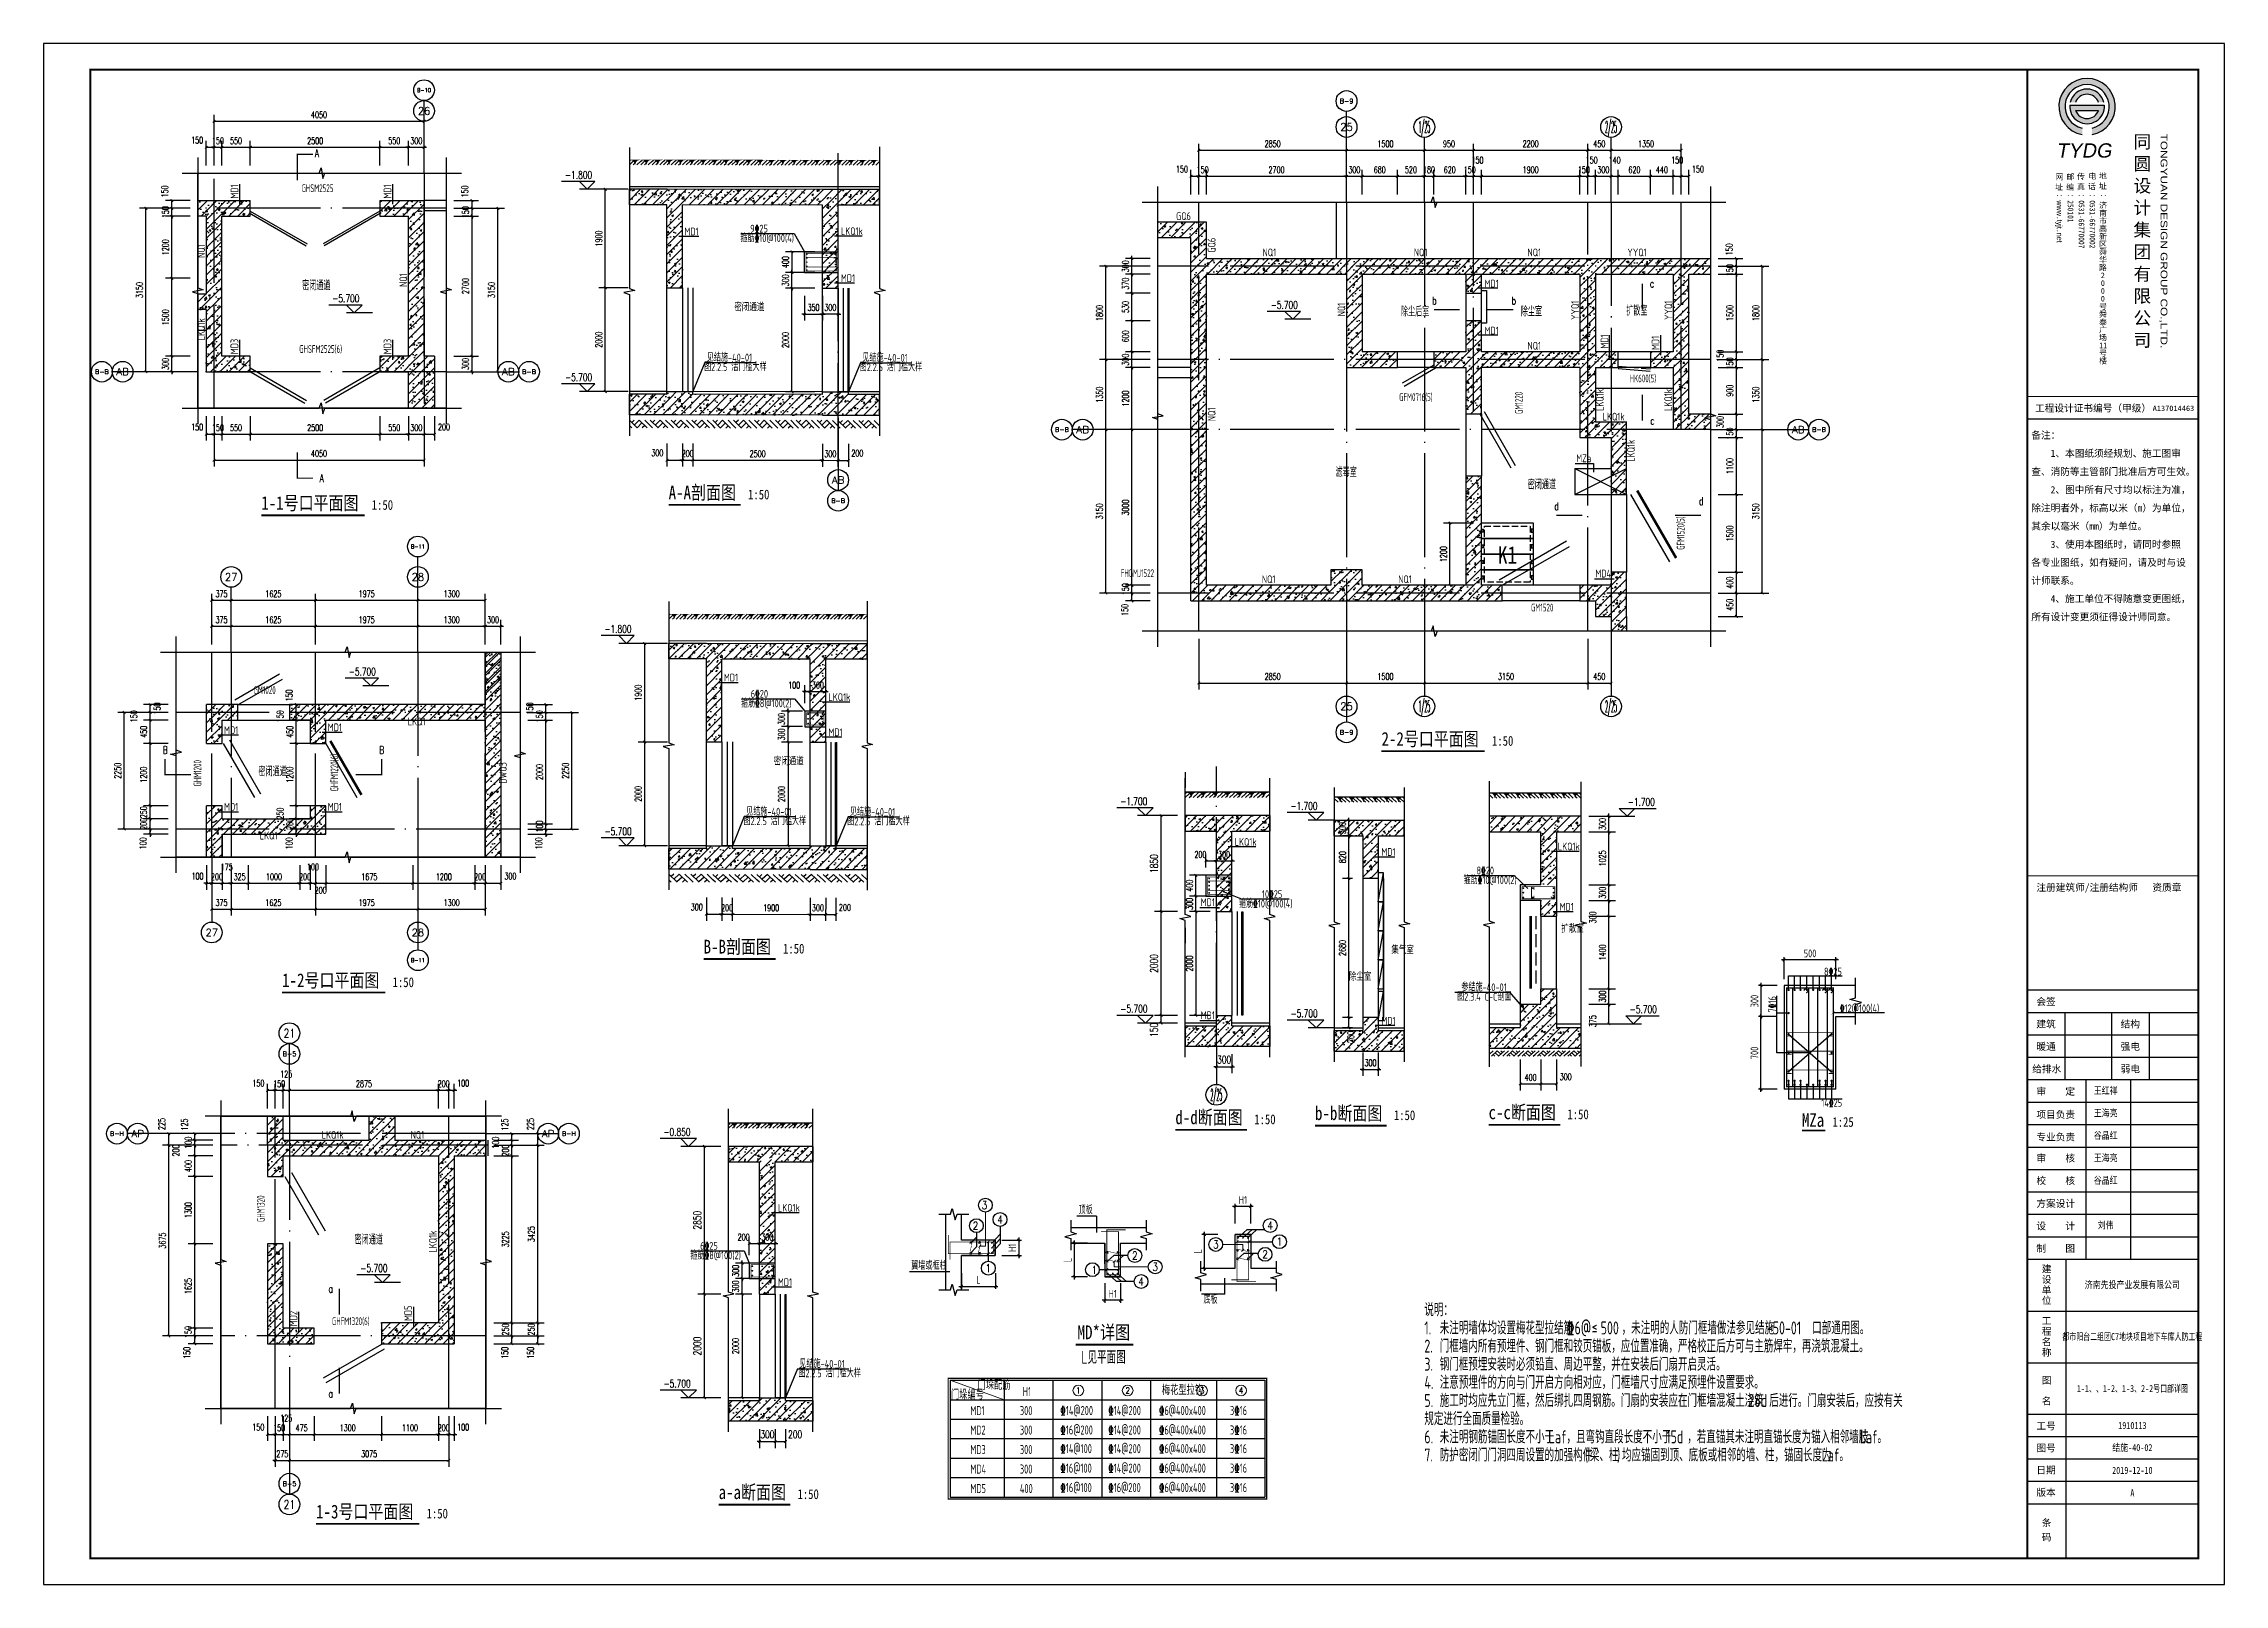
# Model space of a CAD drawing. Extents: x 37906 to 290206, y -18154 to 41246.
# Drawn here: x 79956 to 122006, y 11546 to 41246 of the extents above; entities that cross this region are included whole.
import ezdxf
from ezdxf.enums import TextEntityAlignment as Align

# ---------------------------------------------------------------- set-up
doc = ezdxf.new("R2010")
doc.units = 0
doc.header["$LTSCALE"] = 1000
doc.header["$MEASUREMENT"] = 0
for name, pattern in [('__DASH', [0.35, 0.25, -0.1]), ('DASH', [0.35, 0.25, -0.1]), ('DOTE', [2.42, 2, -0.2, 0.02, -0.2])]:
    doc.linetypes.add(name, pattern=pattern)
for name, color, linetype in [('$0$填充', 8, 'Continuous'), ('A-COLUMN', 2, 'Continuous'), ('A-PUB_HATCH', 8, 'Continuous'), ('A-WALL', 2, 'Continuous'), ('A-面层', 151, 'Continuous'), ('AXIS', 3, 'Continuous'), ('AXIS_TEXT', 7, 'Continuous'), ('DIM', 3, 'Continuous'), ('DIM_ELEV', 3, 'Continuous'), ('DIM_SYMB', 3, 'Continuous'), ('DOOR_FIRE_TEXT', 7, 'Continuous'), ('DOTE', 1, 'DOTE'), ('ECA_TK', 7, 'Continuous'), ('PUB_DIM', 3, 'Continuous'), ('PUB_HATCH', 8, 'Continuous'), ('PUB_TEXT', 7, 'Continuous'), ('REIN', 1, 'Continuous'), ('RF-JSK', 9, 'Continuous'), ('RF-M', 7, 'Continuous'), ('RF-MBH', 11, 'Continuous'), ('RF-QT', 30, 'Continuous'), ('RF-TC', 8, 'Continuous'), ('SURFACE', 6, 'Continuous'), ('TAB', 83, 'Continuous'), ('TEXT', 7, 'Continuous'), ('THIN', 7, 'Continuous'), ('tk', 7, 'Continuous'), ('TWT_DIM', 3, 'Continuous'), ('WALL', 9, 'Continuous'), ('WINDOW', 4, 'Continuous'), ('可见线', 7, 'Continuous')]:
    doc.layers.add(name, color=color, linetype=linetype)
for name, color, linetype, lineweight in [('3E柱编号', 7, 'Continuous', 13), ('G_DIM_IN（内尺寸）', 3, 'Continuous', 13), ('QZTEXT', 2, 'Continuous', 13), ('REINL', 1, 'Continuous', 0), ('RF-WZ', 110, 'Continuous', 0), ('表格边线', 105, 'Continuous', 18)]:
    doc.layers.add(name, color=color, linetype=linetype, lineweight=lineweight)
doc.styles.add('8B2_02', font='tssdeng.shx', dxfattribs={"width": 0.6, "bigfont": 'TSSDCHN.shx'})
doc.styles.add('_TCH_AXIS', font='COMPLEX', dxfattribs={"bigfont": 'GBCBIG'})
doc.styles.add('_TCH_DIM', font='SIMPLEX', dxfattribs={"bigfont": 'GBCBIG'})
doc.styles.add('_TCH_DIM_T3', font='SIMPLEX', dxfattribs={"width": 0.705882, "bigfont": 'GBCBIG'})
doc.styles.add('_TCH_LABEL', font='COMPLEX', dxfattribs={"bigfont": 'GBCBIG'})
doc.styles.add('_TCH_WINDOW', font='tssdeng.shx', dxfattribs={"width": 0.8, "height": 3.5, "bigfont": 'tssdchn.shx'})
doc.styles.add('CCDI_T0G_01', font='arial.ttf', dxfattribs={"width": 0.9})
doc.styles.add('COMPLEX', font='COMPLEX.shx', dxfattribs={"width": 0.65})
doc.styles.add('KING-1', font='GBENOR', dxfattribs={"bigfont": 'GBCBIG'})
doc.styles.get("Standard").update_dxf_attribs({"font": 'tssdeng2.shx', "width": 0.7, "bigfont": 'hztxt.shx'})
doc.styles.add('SUNTXT', font='', dxfattribs={"width": 0.8, "height": 3})
doc.styles.add('TSSD_Dimension', font='tssdeng.shx', dxfattribs={"width": 0.7, "bigfont": 'hztxt.shx'})
doc.styles.add('TSSD_Label', font='tssdeng2.shx', dxfattribs={"width": 0.7, "bigfont": 'tssdchn.shx'})
doc.styles.add('TSSD_Rein', font='tssdeng2.shx', dxfattribs={"width": 0.7, "bigfont": 'tssdchn.shx'})
doc.styles.add('tyad', font='swissk.ttf', dxfattribs={"width": 0.9, "height": 2.5})
doc.styles.add('TYDG_01', font='', dxfattribs={"width": 0.8})
doc.styles.add('TYDG_03', font='simhei.ttf', dxfattribs={"width": 0.8})
doc.styles.add('黑体', font='simhei.ttf', dxfattribs={"width": 0.8})
doc.styles.get('SUNTXT').set_extended_font_data('SimSun')
doc.styles.get('TYDG_01').set_extended_font_data('SimSun')
doc.dimstyles.new('_TCH_ARCH&&50', dxfattribs={"dimtxt": 127.5, "dimasz": 50, "dimexe": 125, "dimexo": 150, "dimgap": 61.25, "dimtad": 1, "dimdec": 0, "dimrnd": 5, "dimzin": 0, "dimdsep": 46, "dimtxsty": '_TCH_DIM_T3', "dimblk": 'ARCHTICK', "dimcen": 0.09, "dimclrt": 7, "dimazin": 2, "dimtfac": 1, "dimtdec": 0, "dimtix": 1, "dimtmove": 2, "dimatfit": 3, "dimfxl": 1, "dimtolj": 1, "dimtzin": 0, "dimarcsym": 0})
doc.dimstyles.new('_TWT_ARCH&&50', dxfattribs={"dimtxt": 148.75, "dimasz": 50, "dimexe": 125, "dimexo": 150, "dimgap": 63.125, "dimtad": 1, "dimdec": 0, "dimzin": 0, "dimdsep": 46, "dimtxsty": '_TCH_DIM_T3', "dimblk": 'ARCHTICK', "dimcen": 0.09, "dimclrt": 7, "dimazin": 2, "dimtfac": 1, "dimtdec": 0, "dimtix": 1, "dimtmove": 2, "dimatfit": 3, "dimfxl": 1, "dimtolj": 1, "dimtzin": 0, "dimarcsym": 0})
doc.dimstyles.new('TSSD_50_50', dxfattribs={"dimtxt": 150, "dimasz": 50, "dimexe": 50, "dimexo": 125, "dimgap": 50, "dimtad": 1, "dimdec": 0, "dimzin": 0, "dimdsep": 46, "dimtxsty": 'TSSD_Dimension', "dimblk": 'ARCHTICK', "dimblk1": 'ARCHTICK', "dimblk2": 'ARCHTICK', "dimcen": 0, "dimdle": 50, "dimclrt": 7, "dimadec": 0, "dimazin": 0, "dimtfac": 1, "dimtdec": 0, "dimtix": 1, "dimtmove": 2, "dimatfit": 3, "dimfxl": 1, "dimtolj": 1, "dimtzin": 0, "dimarcsym": 0})
pattern_1 = [(45, (-1661801.9, -36158.18), (-88.388348, 88.388348), []), (50, (-1661801.9, -36158.18), (358.63009, -31.376067), [37.5, -412.5]), (355, (-1661801.9, -36158.18), (-69.37567, 376.09607), [30, -330]), (100.4514, (-1661772, -36160.8), (289.25469, 344.71977), [31.870095, -350.571056]), (46.1842, (-1661801.9, -36058.18), (533.62052, -82.75951), [56.25, -618.75]), (96.6356, (-1661757.43, -36065.07), (467.33135, 487.05894), [47.80514, -525.8565]), (351.1842, (-1661801.9, -36058.2), (467.33097, 487.0593), [45, -495]), (21, (-1661751.9, -36083.18), (298.453526, -201.309445), [37.5, -412.5]), (326, (-1661751.9, -36083.18), (121.657666, 362.57502), [30, -330]), (71.4514, (-1661727.03, -36099.95), (420.111314, 161.26525), [31.870095, -350.571056]), (37.5, (-1661801.9, -36158.18), (6.079928, 166.446927), [0, -326, 0, -335, 0, -331.25]), (7.5, (-1661801.9, -36158.18), (131.534769, 197.205856), [0, -191, 0, -318.5, 0, -126.25]), (327.5, (-1661913.4, -36158.18), (266.911218, -11.277436), [0, -125, 0, -390, 0, -517.5]), (317.5, (-1661963.4, -36158.18), (291.593085, 50.05249), [0, -162.5, 0, -259, 0, -367.5])]
pattern_2 = [(45, (-1662414.7, -33563.26), (-88.388348, 88.388348), []), (50, (-1662414.7, -33563.26), (358.63009, -31.376067), [37.5, -412.5]), (355, (-1662414.7, -33563.26), (-69.37567, 376.09607), [30, -330]), (100.4514, (-1662384.8, -33565.87), (289.25469, 344.71977), [31.870095, -350.571056]), (46.1842, (-1662414.7, -33463.26), (533.62052, -82.75951), [56.25, -618.75]), (96.6356, (-1662370.23, -33470.16), (467.33135, 487.05894), [47.80514, -525.8565]), (351.1842, (-1662414.7, -33463.26), (467.33097, 487.0593), [45, -495]), (21, (-1662364.7, -33488.26), (298.453526, -201.309445), [37.5, -412.5]), (326, (-1662364.7, -33488.26), (121.657666, 362.57502), [30, -330]), (71.4514, (-1662339.83, -33505.04), (420.111314, 161.26525), [31.870095, -350.571056]), (37.5, (-1662414.7, -33563.26), (6.079928, 166.446927), [0, -326, 0, -335, 0, -331.25]), (7.5, (-1662414.7, -33563.26), (131.534769, 197.205856), [0, -191, 0, -318.5, 0, -126.25]), (327.5, (-1662526.2, -33563.26), (266.911218, -11.277436), [0, -125, 0, -390, 0, -517.5]), (317.5, (-1662576.2, -33563.26), (291.593085, 50.05249), [0, -162.5, 0, -259, 0, -367.5])]
pattern_3 = [(45, (-1672266.89, -34304.78), (-88.388348, 88.388348), []), (50, (-1672266.9, -34304.78), (358.63009, -31.376067), [37.5, -412.5]), (355, (-1672266.9, -34304.8), (-69.37567, 376.09607), [30, -330]), (100.4514, (-1672237, -34307.4), (289.25469, 344.71977), [31.870095, -350.571056]), (46.1842, (-1672266.9, -34204.8), (533.62052, -82.75951), [56.25, -618.75]), (96.6356, (-1672222.4, -34211.7), (467.33135, 487.05894), [47.80514, -525.8565]), (351.1842, (-1672266.9, -34204.8), (467.33097, 487.0593), [45, -495]), (21, (-1672216.9, -34229.78), (298.453526, -201.309445), [37.5, -412.5]), (326, (-1672216.9, -34229.8), (121.657666, 362.57502), [30, -330]), (71.4514, (-1672192.02, -34246.56), (420.111314, 161.26525), [31.870095, -350.571056]), (37.5, (-1672266.89, -34304.78), (6.079928, 166.446927), [0, -326, 0, -335, 0, -331.25]), (7.5, (-1672266.9, -34304.78), (131.534769, 197.205856), [0, -191, 0, -318.5, 0, -126.25]), (327.5, (-1672378.39, -34304.78), (266.911218, -11.277436), [0, -125, 0, -390, 0, -517.5]), (317.5, (-1672428.4, -34304.78), (291.593085, 50.05249), [0, -162.5, 0, -259, 0, -367.5])]
pattern_4 = [(45, (-1687750.75, -53686.01), (-88.388348, 88.388348), []), (50, (-1687750.75, -53686), (358.63009, -31.376067), [37.5, -412.5]), (355, (-1687750.75, -53686), (-69.37567, 376.09607), [30, -330]), (100.4514, (-1687720.86, -53688.63), (289.25469, 344.71977), [31.870095, -350.571056]), (46.1842, (-1687750.75, -53586), (533.62052, -82.75951), [56.25, -618.75]), (96.6356, (-1687706.3, -53592.9), (467.33135, 487.05894), [47.80514, -525.8565]), (351.1842, (-1687750.75, -53586), (467.33097, 487.0593), [45, -495]), (21, (-1687700.75, -53611), (298.453526, -201.309445), [37.5, -412.5]), (326, (-1687700.75, -53611), (121.657666, 362.57502), [30, -330]), (71.4514, (-1687675.88, -53627.8), (420.111314, 161.26525), [31.870095, -350.571056]), (37.5, (-1687750.75, -53686.01), (6.079928, 166.446927), [0, -326, 0, -335, 0, -331.25]), (7.5, (-1687750.75, -53686.01), (131.534769, 197.205856), [0, -191, 0, -318.5, 0, -126.25]), (327.5, (-1687862.25, -53686.01), (266.911218, -11.277436), [0, -125, 0, -390, 0, -517.5]), (317.5, (-1687912.25, -53686), (291.593085, 50.05249), [0, -162.5, 0, -259, 0, -367.5])]
pattern_5 = [(45, (-1679384.85, -43969.53), (-88.388348, 88.388348), []), (50, (-1679384.85, -43969.53), (358.63009, -31.376067), [37.5, -412.5]), (355, (-1679384.85, -43969.53), (-69.37567, 376.09607), [30, -330]), (100.4514, (-1679354.97, -43972.15), (289.25469, 344.71977), [31.870095, -350.571056]), (46.1842, (-1679384.85, -43869.53), (533.62052, -82.75951), [56.25, -618.75]), (96.6356, (-1679340.4, -43876.43), (467.33135, 487.05894), [47.80514, -525.8565]), (351.1842, (-1679384.85, -43869.53), (467.33097, 487.0593), [45, -495]), (21, (-1679334.85, -43894.53), (298.453526, -201.309445), [37.5, -412.5]), (326, (-1679334.85, -43894.53), (121.657666, 362.57502), [30, -330]), (71.4514, (-1679309.98, -43911.3), (420.111314, 161.26525), [31.870095, -350.571056]), (37.5, (-1679384.85, -43969.53), (6.079928, 166.446927), [0, -326, 0, -335, 0, -331.25]), (7.5, (-1679384.85, -43969.53), (131.534769, 197.205856), [0, -191, 0, -318.5, 0, -126.25]), (327.5, (-1679496.35, -43969.53), (266.911218, -11.277436), [0, -125, 0, -390, 0, -517.5]), (317.5, (-1679546.35, -43969.53), (291.593085, 50.05249), [0, -162.5, 0, -259, 0, -367.5])]
pattern_6 = [(45, (-1679384.85, -44919.53), (-88.388348, 88.388348), []), (50, (-1679384.85, -44919.53), (358.63009, -31.376067), [37.5, -412.5]), (355, (-1679384.85, -44919.53), (-69.37567, 376.09607), [30, -330]), (100.4514, (-1679354.97, -44922.15), (289.25469, 344.71977), [31.870095, -350.571056]), (46.1842, (-1679384.85, -44819.53), (533.62052, -82.75951), [56.25, -618.75]), (96.6356, (-1679340.4, -44826.43), (467.33135, 487.05894), [47.80514, -525.8565]), (351.1842, (-1679384.85, -44819.53), (467.33097, 487.0593), [45, -495]), (21, (-1679334.85, -44844.53), (298.453526, -201.309445), [37.5, -412.5]), (326, (-1679334.85, -44844.53), (121.657666, 362.57502), [30, -330]), (71.4514, (-1679309.98, -44861.3), (420.111314, 161.26525), [31.870095, -350.571056]), (37.5, (-1679384.85, -44919.53), (6.079928, 166.446927), [0, -326, 0, -335, 0, -331.25]), (7.5, (-1679384.85, -44919.53), (131.534769, 197.205856), [0, -191, 0, -318.5, 0, -126.25]), (327.5, (-1679496.35, -44919.53), (266.911218, -11.277436), [0, -125, 0, -390, 0, -517.5]), (317.5, (-1679546.35, -44919.53), (291.593085, 50.05249), [0, -162.5, 0, -259, 0, -367.5])]
pattern_7 = [(45, (-1643243.6, -8243.22), (-88.388348, 88.388348), []), (50, (-1643243.6, -8243.22), (358.63009, -31.376067), [37.5, -412.5]), (355, (-1643243.6, -8243.22), (-69.37567, 376.09607), [30, -330]), (100.4514, (-1643213.7, -8245.84), (289.25469, 344.71977), [31.870095, -350.571056]), (46.1842, (-1643243.6, -8143.22), (533.62052, -82.75951), [56.25, -618.75]), (96.6356, (-1643199.13, -8150.1), (467.33135, 487.05894), [47.80514, -525.8565]), (351.1842, (-1643243.6, -8143.2), (467.33097, 487.0593), [45, -495]), (21, (-1643193.6, -8168.22), (298.453526, -201.309445), [37.5, -412.5]), (326, (-1643193.6, -8168.22), (121.657666, 362.57502), [30, -330]), (71.4514, (-1643168.73, -8185), (420.111314, 161.26525), [31.870095, -350.571056]), (37.5, (-1643243.6, -8243.22), (6.079928, 166.446927), [0, -326, 0, -335, 0, -331.25]), (7.5, (-1643243.6, -8243.22), (131.534769, 197.205856), [0, -191, 0, -318.5, 0, -126.25]), (327.5, (-1643355.1, -8243.22), (266.911218, -11.277436), [0, -125, 0, -390, 0, -517.5]), (317.5, (-1643405.1, -8243.22), (291.593085, 50.05249), [0, -162.5, 0, -259, 0, -367.5])]
pattern_8 = [(45, (-1656698.88, -18145.32), (-88.388348, 88.388348), []), (50, (-1656698.88, -18145.32), (358.63009, -31.376067), [37.5, -412.5]), (355, (-1656698.9, -18145.3), (-69.37567, 376.09607), [30, -330]), (100.4514, (-1656669, -18147.93), (289.25469, 344.71977), [31.870095, -350.571056]), (46.1842, (-1656698.9, -18045.3), (533.62052, -82.75951), [56.25, -618.75]), (96.6356, (-1656654.4, -18052.2), (467.33135, 487.05894), [47.80514, -525.8565]), (351.1842, (-1656698.9, -18045.3), (467.33097, 487.0593), [45, -495]), (21, (-1656648.88, -18070.32), (298.453526, -201.309445), [37.5, -412.5]), (326, (-1656648.9, -18070.3), (121.657666, 362.57502), [30, -330]), (71.4514, (-1656624, -18087.1), (420.111314, 161.26525), [31.870095, -350.571056]), (37.5, (-1656698.88, -18145.32), (6.079928, 166.446927), [0, -326, 0, -335, 0, -331.25]), (7.5, (-1656698.88, -18145.32), (131.534769, 197.205856), [0, -191, 0, -318.5, 0, -126.25]), (327.5, (-1656810.38, -18145.32), (266.911218, -11.277436), [0, -125, 0, -390, 0, -517.5]), (317.5, (-1656860.38, -18145.32), (291.593085, 50.05249), [0, -162.5, 0, -259, 0, -367.5])]
pattern_9 = [(45, (-1667340.24, -18145.32), (-88.388348, 88.388348), []), (50, (-1667340.24, -18145.32), (358.63009, -31.376067), [37.5, -412.5]), (355, (-1667340.24, -18145.3), (-69.37567, 376.09607), [30, -330]), (100.4514, (-1667310.36, -18147.93), (289.25469, 344.71977), [31.870095, -350.571056]), (46.1842, (-1667340.24, -18045.3), (533.62052, -82.75951), [56.25, -618.75]), (96.6356, (-1667295.77, -18052.2), (467.33135, 487.05894), [47.80514, -525.8565]), (351.1842, (-1667340.24, -18045.3), (467.33097, 487.0593), [45, -495]), (21, (-1667290.24, -18070.32), (298.453526, -201.309445), [37.5, -412.5]), (326, (-1667290.24, -18070.3), (121.657666, 362.57502), [30, -330]), (71.4514, (-1667265.37, -18087.1), (420.111314, 161.26525), [31.870095, -350.571056]), (37.5, (-1667340.24, -18145.32), (6.079928, 166.446927), [0, -326, 0, -335, 0, -331.25]), (7.5, (-1667340.24, -18145.32), (131.534769, 197.205856), [0, -191, 0, -318.5, 0, -126.25]), (327.5, (-1667451.74, -18145.32), (266.911218, -11.277436), [0, -125, 0, -390, 0, -517.5]), (317.5, (-1667501.74, -18145.32), (291.593085, 50.05249), [0, -162.5, 0, -259, 0, -367.5])]

msp = doc.modelspace()

# ---------------------------------------------------------------- texts
at = {"width": 0.7}
for s, rotation, p in [('MD1', 90, (83711.5, 38258.9)), ('MD1', 90, (86661.4, 38258.9)), ('LKQ1k', 359.99028, (95329.5, 37556.3)), ('MD1', 359.99028, (95329.5, 36650.4)), ('MD1', 0, (107740.6, 36545.8)), ('MD1', 0, (107740.6, 35638.7)), ('MD3', 90, (83709.5, 35258.9)), ('MD3', 90, (86661.4, 35258.9)), ('MD1', 90, (110129.6, 35366.3)), ('MD1', 90, (111110.1, 35339.8)), ('LKQ1k', 359.99028, (95089.5, 28574.4)), ('MD1', 359.99028, (95089.5, 27896.1)), ('LKQ1k', 359.99028, (102922.2, 25782.2)), ('LKQ1k', 359.99028, (109153.8, 25695.8)), ('LKQ1k', 359.99028, (94114.9, 18730)), ('MD1', 359.99028, (94114.9, 17297)), ('MD5', 90, (87060.9, 16621.9)), ('MD2', 90, (84847.1, 16521.9))]:
    msp.add_text(s, height=150, rotation=rotation, dxfattribs=at).set_placement(p)
for s, p in [('MD1', (92313.3, 37550.1)), ('MZa', (109508.3, 33178.3)), ('MD4', (109877.9, 30955)), ('MD1', (93073.3, 28951.1)), ('MD1', (83435.2, 27937.3)), ('MD1', (85435.2, 27991.9)), ('MD1', (83435.2, 26458.4)), ('MD1', (85435.2, 26458.4)), ('MD1', (105751.2, 25588.8)), ('MD1', (102267.2, 24619)), ('MD1', (109187.7, 24532.6)), ('MD1', (102267.2, 22441.1)), ('MD1', (105751.1, 22334.4))]:
    msp.add_text(s, height=150, dxfattribs=at).set_placement(p)
at = {"layer": 'AXIS_TEXT', "style": '_TCH_AXIS'}
for s, width, p, p2 in [('3', 1.064702, (98045.2, 18779.3), (98153.3, 18779.3)), ('2', 1.064702, (97870.9, 18384.7), (97979, 18384.7)), ('4', 0.931614, (98343.9, 18504.3), (98452, 18504.3)), ('4', 0.931614, (103552.2, 18388.7), (103660.3, 18388.7)), ('3', 1.064702, (102503.2, 18022.8), (102611.3, 18022.8)), ('1', 1.656203, (103733.2, 18076.2), (103841.3, 18076.2)), ('1', 1.656203, (98118.2, 17566.1), (98226.2, 17566.1)), ('1', 1.656203, (100160.9, 17533.4), (100269, 17533.4)), ('2', 1.064702, (100943.6, 17808.4), (101051.7, 17808.4)), ('3', 1.064702, (101336.8, 17589.3), (101444.8, 17589.3)), ('2', 1.064702, (103454.5, 17831.4), (103562.6, 17831.4)), ('4', 0.931614, (101063.2, 17307.6), (101171.2, 17307.6))]:
    msp.add_text(s, height=152.2, dxfattribs=dict(at, width=width)).set_placement(p, p2, align=Align.FIT)
at = {"layer": 'AXIS_TEXT', "lineweight": 15, "style": '_TCH_AXIS'}
for s, width, p, p2 in [('1', 1.656203, (99865.8, 15224.5), (99949.8, 15224.5)), ('2', 1.064702, (100817.6, 15224.5), (100901.7, 15224.5)), ('3', 1.064702, (102256.2, 15222.2), (102340.2, 15222.2)), ('4', 0.931614, (103004.9, 15224.5), (103088.9, 15224.5))]:
    msp.add_text(s, height=118.4, dxfattribs=dict(at, width=width)).set_placement(p, p2, align=Align.FIT)
at = {"layer": 'DOOR_FIRE_TEXT', "style": '_TCH_WINDOW', "width": 0.564706}
msp.add_text('FHGMJ1522', height=148.75, dxfattribs=at).set_placement((100725.5, 30963.7))
at = {"layer": 'PUB_TEXT'}
for s, height, style, width, p in [('A', 148.8, '_TCH_LABEL', 0.705882, (85186.6, 39060.4)), ('-1.800', 148.75, '_TCH_DIM', 0.705882, (90009.8, 38641.1)), ('c', 148.8, '_TCH_LABEL', 0.705882, (110927.8, 36546.9)), ('-5.700', 148.75, '_TCH_DIM', 0.705882, (85523.1, 36260.1)), ('-5.700', 148.75, '_TCH_DIM', 0.705882, (103617.8, 36134.7)), ('b', 148.8, '_TCH_LABEL', 0.705882, (106730.8, 36218.7)), ('b', 148.8, '_TCH_LABEL', 0.705882, (108262.4, 36218.7)), ('-5.700', 148.75, '_TCH_DIM', 0.705882, (90012.8, 34741.1)), ('c', 148.8, '_TCH_LABEL', 0.705882, (110937.2, 33903.3)), ('A', 148.8, '_TCH_LABEL', 0.705882, (85279, 32795.8)), ('1-1号口平面图', 264.35, 'TYDG_01', 0.8, (84152.9, 32259.7)), ('1:50', 188.82, 'TYDG_01', 0.8, (86283.9, 32259.7)), ('A-A剖面图', 264.35, 'TYDG_01', 0.8, (92007.9, 32461.2)), ('1:50', 188.82, 'TYDG_01', 0.8, (93540, 32461.2)), ('d', 148.8, '_TCH_LABEL', 0.705882, (109086.8, 32254.4)), ('d', 148.8, '_TCH_LABEL', 0.705882, (111876.7, 32352)), ('-1.800', 148.75, '_TCH_DIM', 0.705882, (90769.8, 29886.7)), ('-5.700', 148.75, '_TCH_DIM', 0.705882, (85840.5, 29066.8)), ('2-2号口平面图', 264.35, 'TYDG_01', 0.8, (105753.4, 27712)), ('1:50', 188.82, 'TYDG_01', 0.8, (107884.4, 27712)), ('B', 148.8, '_TCH_LABEL', 0.705882, (82253.2, 27555.4)), ('B', 148.8, '_TCH_LABEL', 0.705882, (86429.3, 27555.4)), ('-1.700', 148.75, '_TCH_DIM', 0.705882, (100715.5, 26567.1)), ('-1.700', 148.75, '_TCH_DIM', 0.705882, (103998.3, 26476.7)), ('-1.700', 148.75, '_TCH_DIM', 0.705882, (110502.1, 26555.8)), ('-5.700', 148.75, '_TCH_DIM', 0.705882, (90772.8, 25986.7)), ('B-B剖面图', 264.35, 'TYDG_01', 0.8, (92682.2, 23706.8)), ('1:50', 188.82, 'TYDG_01', 0.8, (94214.2, 23706.8)), ('1-2号口平面图', 264.35, 'TYDG_01', 0.8, (84554.7, 23059.2)), ('1:50', 188.82, 'TYDG_01', 0.8, (86685.7, 23059.2)), ('-5.700', 148.75, '_TCH_DIM', 0.705882, (100718.5, 22567.1)), ('-5.700', 148.75, '_TCH_DIM', 0.705882, (104001.3, 22476.7)), ('-5.700', 148.75, '_TCH_DIM', 0.705882, (110539.6, 22555.8)), ('d-d断面图', 264.35, 'TYDG_01', 0.8, (101778.9, 20416.4)), ('b-b断面图', 264.35, 'TYDG_01', 0.8, (104470.9, 20496.2)), ('1:50', 188.82, 'TYDG_01', 0.8, (105992.3, 20496.2)), ('c-c断面图', 264.35, 'TYDG_01', 0.8, (107817.7, 20513.3)), ('1:50', 188.82, 'TYDG_01', 0.8, (109339.1, 20513.3)), ('MZa', 262.87, 'TYDG_03', 0.8, (113860.5, 20366.1)), ('-0.850', 148.75, '_TCH_DIM', 0.705882, (91908.3, 20192.2)), ('1:50', 188.82, 'TYDG_01', 0.8, (103300.3, 20416.4)), ('1:25', 187.76, 'TYDG_03', 0.8, (114449.7, 20366.1)), ('-5.700', 148.75, '_TCH_DIM', 0.705882, (86064.3, 17567.1)), ('a', 148.8, '_TCH_LABEL', 0.705882, (85449.6, 17168.9)), ('MD*详图', 265.82, 'TYDG_01', 0.8, (99892.2, 16271.8)), ('a', 148.8, '_TCH_LABEL', 0.705882, (85449.6, 15149.1)), ('-5.700', 148.75, '_TCH_DIM', 0.705882, (91911.3, 15342.2)), ('a-a断面图', 264.35, 'TYDG_01', 0.8, (92971.7, 13191.5)), ('1-3号口平面图', 264.35, 'TYDG_01', 0.8, (85209.9, 12817.3)), ('1:50', 188.82, 'TYDG_01', 0.8, (94493.1, 13191.5)), ('1:50', 188.82, 'TYDG_01', 0.8, (87340.9, 12817.3))]:
    msp.add_text(s, height=height, dxfattribs=dict(at, style=style, width=width)).set_placement(p)
at = {"layer": 'QZTEXT', "color": 7, "lineweight": 15, "style": 'TSSD_Rein', "width": 0.7}
for s, p in [('门垛编号', (97451.9, 15110.4)), ('门垛配筋', (97965.3, 15298.3)), ('H1', (98836, 15175)), ('梅花型拉钩', (101518.7, 15199.7))]:
    msp.add_text(s, height=175, dxfattribs=at).set_placement(p)
at = {"layer": 'QZTEXT', "color": 1, "lineweight": 15, "style": 'TSSD_Rein', "width": 0.7}
for s, p in [('MD1', (97825.1, 14808.1)), ('300', (98780.6, 14808.1)), ('\x8414@200', (99561.3, 14810.2)), ('\x8414@200', (100484.7, 14810.2)), ('\x846@400x400', (101462.7, 14810.2)), ('3\x8416', (102830.8, 14810.2)), ('MD2', (97825.1, 14432.7)), ('300', (98780.6, 14432.7)), ('\x8416@200', (99561.3, 14434.8)), ('\x8414@200', (100484.7, 14434.8)), ('\x846@400x400', (101462.7, 14434.8)), ('3\x8416', (102830.8, 14434.8)), ('MD3', (97825.1, 14057.2)), ('300', (98780.6, 14057.2)), ('\x8414@100', (99561.3, 14075)), ('\x8416@100', (99561.3, 13699.6)), ('\x8414@200', (100484.7, 14075)), ('\x8414@200', (100484.7, 13699.6)), ('\x846@400x400', (101462.7, 14075)), ('\x846@400x400', (101462.7, 13699.6)), ('3\x8416', (102830.8, 14075)), ('MD4', (97825.1, 13681.8)), ('MD5', (97825.1, 13306.4)), ('300', (98780.6, 13681.8)), ('400', (98780.6, 13306.4)), ('\x8416@100', (99561.3, 13324.2)), ('\x8416@200', (100484.7, 13324.2)), ('\x846@400x400', (101462.7, 13324.2)), ('3\x8416', (102830.8, 13699.6)), ('3\x8416', (102830.8, 13324.2))]:
    msp.add_text(s, height=175, dxfattribs=at).set_placement(p)
at = {"layer": 'RF-MBH', "style": '_TCH_WINDOW', "width": 0.564706}
for s, p in [('GHSM2525', (84931.9, 38385.1)), ('GHSFM2525(6)', (84885.7, 35285)), ('GFM0716(5)', (106094.7, 34357.5)), ('GHFM1320(6)', (85517.1, 16544.9))]:
    msp.add_text(s, height=148.75, dxfattribs=at).set_placement(p)
for s, rotation, p in [('HK600(5)', 360, (110538.3, 34718.1)), ('GM1220', 90, (108475.6, 34108.4)), ('GFM1520(5)', 90, (111597, 31490.4)), ('GM1520', 360, (108637.4, 30301.1)), ('GHM1320', 90, (84217.2, 18532.1))]:
    msp.add_text(s, height=148.75, rotation=rotation, dxfattribs=at).set_placement(p)
at = {"layer": 'RF-WZ', "style": '8B2_02', "width": 0.6}
for s, p in [('密闭通道', (84942.3, 36492.4, -150)), ('除尘后室', (106129.6, 35988.5)), ('除尘室', (108439.7, 35991.6)), ('扩散室', (110473.7, 36005.8)), ('滤毒室', (104867, 32893.1)), ('密闭通道', (108572.4, 32655.3)), ('密闭通道', (84098, 27123.3)), ('密闭通道', (85952.5, 18098.7))]:
    msp.add_text(s, height=175, dxfattribs=at).set_placement(p)
at = {"layer": 'RF-WZ', "style": 'KING-1'}
for s, p in [('密闭通道', (93274.2, 36090.9)), ('密闭通道', (94034.2, 27336.5)), ('扩散室', (109219.5, 24110.5, 0))]:
    msp.add_text(s, height=144.68, dxfattribs=at).set_placement(p)
for s, p in [('集气室', (105942.7, 23701)), ('除尘室', (105123.9, 23185.5))]:
    msp.add_text(s, height=144.68, rotation=0.00004, dxfattribs=at).set_placement(p)
at = {"layer": 'TEXT', "color": 4, "ltscale": 100, "style": 'TSSD_Rein', "width": 0.7}
for s, p in [('GQ6', (101793.1, 37846.8)), ('箍筋\x8410@100(4)', (93392.4, 37421.6)), ('9\x8425', (93581.1, 37605)), ('NQ1', (103460.6, 37146.8)), ('NQ1', (106377.7, 37146.8)), ('NQ1', (108568.5, 37146.8)), ('YYQ1', (110494.8, 37146.8)), ('NQ1', (108568.5, 35346.8)), ('图2.2.5 活门槛大样', (92691.2, 34937.7)), ('见结施-40-01', (92743.2, 35119.6)), ('图2.2.5 活门槛大样', (95691.1, 34933.3)), ('见结施-40-01', (95743.2, 35115.2)), ('NQ1', (103447.1, 30846.8)), ('NQ1', (106075.9, 30846.8)), ('箍筋\x848@100(2)', (93402.4, 28454.3)), ('6\x8420', (93591.1, 28637.6)), ('见结施-40-01', (93503.2, 26365.6)), ('见结施-40-01', (95503.1, 26361.2)), ('图2.2.5 活门槛大样', (93451.1, 26183.7)), ('图2.2.5 活门槛大样', (95451.1, 26179.3)), ('8%%13220', (107586.2, 25231.5)), ('10%%13225', (103447.9, 24776.6)), ('箍筋%%13210@100(2)', (107335.3, 25048.1)), ('箍筋%%13210@100(4)', (103005.2, 24593.3)), ('LKQ1k', (85317.2, 20134.9)), ('NQ1', (87033.7, 20134.9)), ('6\x8425', (92616.5, 17997.8)), ('箍筋\x848@100(2)', (92427.9, 17814.4)), ('图2.2.5 活门槛大样', (94509.5, 15539.4)), ('见结施-40-01', (94528.6, 15721.3))]:
    msp.add_text(s, height=150, dxfattribs=at).set_placement(p)
for s, rotation, p in [('GQ6', 90, (102553.8, 37218.8)), ('NQ1', 90, (83066.9, 37116.1)), ('NQ1', 90, (86966.9, 36556.8)), ('NQ1', 90, (105054.9, 35989.8)), ('YYQ1', 90, (109559.7, 35920.6)), ('YYQ1', 90, (111359.7, 35920.6)), ('LKQ1k', 90, (83066.9, 35528.2)), ('LKQ1k', 90, (110037.7, 34166.4)), ('LKQ1k', 90, (111356.7, 34166.4)), ('NQ1', 90, (102553.8, 33969.5)), ('LKQ1k', 0.00002, (110016.6, 33980.8)), ('LKQ1k', 90, (110637.7, 33186.6)), ('参结施-40-01', 0, (107293.5, 22980.7)), ('图2.3.4 C-C剖面', 0, (107211.7, 22798.8)), ('LKQ1k', 90, (87537, 17942.2))]:
    msp.add_text(s, height=150, rotation=rotation, dxfattribs=at).set_placement(p)
for p in [(86976.4, 28058.7), (84123.6, 25858.7)]:
    msp.add_text('LKQ1', height=150, dxfattribs=at).set_placement(p, align=Align.BOTTOM_LEFT)
msp.add_text('DWQ3', height=150, rotation=90, dxfattribs=at).set_placement((88929.8, 26980.6), align=Align.BOTTOM_LEFT)
at = {"layer": 'TEXT', "ltscale": 100, "style": 'TSSD_Rein', "width": 0.7}
for s, p in [('8%%13225', (114286.8, 23283.7)), ('\x8412@100(4)', (114591.8, 22576)), ('14%%13225', (114234.4, 20752.7))]:
    msp.add_text(s, height=150, dxfattribs=at).set_placement(p)
msp.add_text('7%%13216', height=150, rotation=90, dxfattribs=at).set_placement((113363.8, 22570.4))
at = {"layer": 'TEXT', "ltscale": 99, "style": 'TSSD_Label', "width": 0.7}
for s, rotation, p in [('顶板', 0.00001, (99911.5, 18685.5)), ('翼墙或框柱', 0.00001, (96687, 17613.2)), ('底板', 359.99999, (102319.4, 16958.5))]:
    msp.add_text(s, height=150, rotation=rotation, dxfattribs=at).set_placement(p)
at = {"layer": 'TEXT', "width": 0.7}
for s, style, p in [('说明：', 'TSSD_Rein', (106579.9, 16714.8)), ('1.', 'TSSD_Rein', (106579.9, 16364.8)), ('未注明墙体均设置梅花型拉结筋', 'TSSD_Rein', (106876.8, 16364.8)), ('\x846@', 'TSSD_Rein', (109326.8, 16364.8)), ('≤', 'TSSD_Rein', (109804.7, 16364.8)), ('500', 'TSSD_Rein', (109979.7, 16364.8)), ('，未注明的人防门框墙做法参见结施', 'TSSD_Rein', (110383.5, 16364.8)), ('-50-01', 'TSSD_Rein', (113183.5, 16364.8)), ('口部通用图。', 'TSSD_Rein', (114058.5, 16364.8)), ('L见平面图', 'TSSD_Label', (99964.8, 15798.7)), ('2.', 'TSSD_Rein', (106579.9, 16014.8)), ('门框墙内所有预埋件、钢门框和铰页锚板，应位置准确，严格校正后方可与主筋焊牢，再浇筑混凝土。', 'TSSD_Rein', (106876.8, 16014.8)), ('3.', 'TSSD_Rein', (106579.9, 15664.8)), ('4.', 'TSSD_Rein', (106579.9, 15314.8)), ('钢门框预埋安装时必须铅直、周边平整，并在安装后门扇开启灵活。', 'TSSD_Rein', (106876.8, 15664.8)), ('注意预埋件的方向与门开启方向相对应，门框墙尺寸应满足预埋件设置要求。', 'TSSD_Rein', (106876.8, 15314.8)), ('5.', 'TSSD_Rein', (106579.9, 14964.8)), ('施工时均应先立门框，然后绑扎四周钢筋。门扇的安装应在门框墙混凝土浇筑', 'TSSD_Rein', (106876.8, 14964.8)), ('28d', 'TSSD_Rein', (112826.8, 14964.8)), ('后进行。门扇安装后，应按有关', 'TSSD_Rein', (113230.6, 14964.8)), ('规定进行全面质量检验。', 'TSSD_Rein', (106579.9, 14614.8)), ('6.', 'TSSD_Rein', (106579.9, 14264.8)), ('未注明钢筋锚固长度不小于', 'TSSD_Rein', (106876.8, 14264.8)), ('Laf', 'TSSD_Rein', (108976.8, 14264.8)), ('，且弯钩直段长度不小于', 'TSSD_Rein', (109320, 14264.8)), ('15d', 'TSSD_Rein', (111245, 14264.8)), ('，若直锚其未注明直锚长度为锚入相邻墙肢', 'TSSD_Rein', (111648.9, 14264.8)), ('Laf', 'TSSD_Rein', (114973.9, 14264.8)), ('。', 'TSSD_Rein', (115317.2, 14264.8)), ('7.', 'TSSD_Rein', (106579.9, 13914.8)), ('防护密闭门门洞四周设置的加强构件', 'TSSD_Rein', (106876.8, 13914.8)), ('(', 'TSSD_Rein', (109676.8, 13914.8)), ('梁、柱', 'TSSD_Rein', (109771, 13914.8)), (')', 'TSSD_Rein', (110296, 13914.8)), ('均应锚固到顶、底板或相邻的墙、柱，锚固长度为', 'TSSD_Rein', (110390.2, 13914.8)), ('Laf', 'TSSD_Rein', (114240.2, 13914.8)), ('。', 'TSSD_Rein', (114583.5, 13914.8))]:
    msp.add_text(s, height=250, dxfattribs=dict(at, style=style)).set_placement(p)
at = {"layer": 'tk', "char_height": 136.5, "width": 854, "attachment_point": 5, "style": 'SUNTXT'}
for s, insert in [('王红祥', (119717.2, 21058)), ('王海亮', (119717.2, 20625.5)), ('谷晶红', (119717.2, 20193)), ('王海亮', (119717.2, 19760.5)), ('谷晶红', (119717.2, 19328)), ('刘伟', (119717.2, 18463))]:
    msp.add_mtext(s, dxfattribs=dict(at, insert=insert))
at = {"layer": 'tk', "linetype": 'ByBlock', "ltscale": 5, "char_height": 136.5, "width": 2548.359, "attachment_point": 5, "style": '黑体'}
for s, insert in [('济南先投产业发展有限公司', (120232, 17314.1)), ('{\\fSTXihei|b0|i0|c134|p2;\\W0.7;都市阳台二组团C7地块项目地下车库人防工程}', (120232, 16314.1)), ('{\\fSTXihei|b0|i0|c134|p2;\\W0.7;1-1、、1-2、1-3、2-2号口部详图}', (120232, 15314.1)), ('{\\W0.7;1910113}', (120232, 14608.3)), ('{\\C2;结施-40-02}', (120232, 14175.8)), ('{\\W0.7;2019-12-10}', (120232, 13743.3)), ('{\\W0.7;A}', (120232, 13310.8))]:
    msp.add_mtext(s, dxfattribs=dict(at, insert=insert))

# ---------------------------------------------------------------- blocks, each defined once
blk = doc.blocks.new('10B_A1E图框')
h = blk.add_hatch(color=256)
h.paths.add_polyline_path([(786.16, 558.97), (786.16, 561.39, -8.823966), (789.97, 561.39), (789.97, 558.98, 11.333343)])
h.paths.add_polyline_path([(781.52, 571.34), (783.6, 571.34, -0.711417), (792.46, 571.34), (794.54, 571.34, 0.79114)], flags=17)
h.paths.add_polyline_path([(781.36, 570.26, 1.071858), (794.7, 570.26)], flags=17)
h.paths.add_polyline_path([(792.44, 568.2, -0.701619), (783.62, 568.2)], flags=16)
for p, q in [((765, 184), (765, 584)), ((765, 184), (765, 584)), ((765, 184), (765, 584)), ((781.36, 570.26), (794.7, 570.26)), ((783.62, 568.2), (792.44, 568.2))]:
    blk.add_line(p, q)
at = {"const_width": 0.5}
blk.add_lwpolyline([(831, 457.96), (765, 457.96)], dxfattribs=at)
blk.add_lwpolyline([(831, 457.96), (765, 457.96)], dxfattribs=at)
for centre, radius, start, end in [((788.05, 569.69), 10.88, 280.13244, 259.96265), ((788.05, 569.69), 8.52, 282.99261, 257.13015), ((788.03, 569.8), 6.69, 13.30217, 166.69783), ((788.03, 569.8), 4.69, 19.14259, 160.85741), ((788.03, 569.8), 6.69, 176.02725, 3.97275), ((788.03, 569.8), 4.69, 199.89154, 340.10846)]:
    blk.add_arc(centre, radius, start, end)
at = {"layer": 'ECA_TK'}
for p, q in [((765, 220.51), (831, 220.51)), ((779.58, 194.56), (779.58, 220.51)), ((797.5, 220.51), (797.5, 194.56)), ((812.08, 194.56), (812.08, 220.51)), ((765, 211.86), (831, 211.86)), ((765, 203.21), (831, 203.21)), ((787.68, 125.36), (787.68, 194.56)), ((804.77, 194.56), (804.77, 125.36)), ((765, 185.91), (831, 185.91)), ((765, 177.26), (831, 177.26)), ((765, 168.61), (831, 168.61)), ((765, 159.96), (831, 159.96)), ((765, 151.31), (831, 151.31)), ((765, 142.66), (831, 142.66)), ((765, 134.01), (831, 134.01)), ((765, 125.36), (831, 125.36)), ((780.03, 10), (780.03, 125.36)), ((765, 105.36), (831, 105.36)), ((765, 85.36), (831, 85.36)), ((831, 56.92), (765, 56.92)), ((831, 48.27), (765, 48.27)), ((831, 39.62), (765, 39.62)), ((831, 30.97), (765, 30.97))]:
    blk.add_line(p, q, dxfattribs=at)
blk.add_lwpolyline([(0, 0), (841, 0), (841, 594), (0, 594)], close=True, dxfattribs=at)
at = {"layer": 'ECA_TK', "const_width": 0.8}
blk.add_lwpolyline([(831, 10), (831, 584), (18, 584), (18, 10)], close=True, dxfattribs=at)
at = {"layer": 'ECA_TK'}
for points, const_width in [([(765, 10), (765, 584)], 0.8), ([(765, 457.96), (831, 457.96)], 0.5), ([(765, 449.25), (831, 449.25)], 0.5), ([(765, 273.16), (831, 273.16)], 0.5), ([(765, 229.16), (831, 229.16)], 0.5), ([(765, 194.56), (831, 194.56)], 0.5), ([(831, 65.57), (765, 65.57)], 0.5)]:
    blk.add_lwpolyline(points, dxfattribs=dict(at, const_width=const_width))
at = {"style": 'tyad', "oblique": 10}
blk.add_text('TYDG', height=5.5, dxfattribs=at).set_placement((776.12, 550.06))
for s, height, style, p in [('同', 5, '黑体', (805.94, 553.7)), ('圆', 5, '黑体', (805.94, 545.2)), ('址', 2.18, 'SUNTXT', (775.74, 537.6)), ('网', 2.18, 'SUNTXT', (775.88, 541.55)), ('编', 2.18, 'SUNTXT', (779.97, 537.57)), ('邮', 2.18, 'SUNTXT', (780.08, 541.58)), ('传', 2.18, 'SUNTXT', (784.17, 541.71)), ('真', 2.18, 'SUNTXT', (784.17, 537.71)), ('话', 2.18, 'SUNTXT', (788.39, 537.86)), ('电', 2.18, 'SUNTXT', (788.57, 541.81)), ('地', 2.18, 'SUNTXT', (792.61, 541.93)), ('址', 2.18, 'SUNTXT', (792.62, 537.99)), ('设', 5, '黑体', (805.94, 536.7)), ('济', 2.18, 'SUNTXT', (792.67, 530.58)), ('南', 2.18, 'SUNTXT', (792.67, 527.58)), ('计', 5, '黑体', (805.94, 528.2)), ('市', 2.18, 'SUNTXT', (792.67, 524.58)), ('高', 2.18, 'SUNTXT', (792.67, 521.58)), ('集', 5, '黑体', (805.94, 519.7)), ('新', 2.18, 'SUNTXT', (792.67, 518.58)), ('舜', 2.18, 'SUNTXT', (792.67, 512.58)), ('区', 2.18, 'SUNTXT', (792.67, 515.58)), ('团', 5, '黑体', (805.94, 511.2)), ('路', 2.18, 'SUNTXT', (792.67, 506.58)), ('华', 2.18, 'SUNTXT', (792.67, 509.58)), ('2', 2.18, 'SUNTXT', (793.36, 503.58)), ('有', 5, '黑体', (805.94, 502.7)), ('0', 2.18, 'SUNTXT', (793.36, 500.58)), ('0', 2.18, 'SUNTXT', (793.36, 497.58)), ('0', 2.18, 'SUNTXT', (793.36, 494.58)), ('限', 5, '黑体', (805.94, 494.2)), ('泰', 2.18, 'SUNTXT', (792.67, 485.58)), ('舜', 2.18, 'SUNTXT', (792.67, 488.58)), ('号', 2.18, 'SUNTXT', (792.67, 491.58)), ('公', 5, '黑体', (805.94, 485.7)), ('场', 2.18, 'SUNTXT', (792.67, 479.58)), ('广', 2.18, 'SUNTXT', (792.67, 482.58)), ('司', 5, '黑体', (805.94, 477.2)), ('楼', 2.18, 'SUNTXT', (792.69, 470.58)), ('号', 2.18, 'SUNTXT', (792.67, 473.58)), ('11', 2.18, 'SUNTXT', (792.67, 476.58))]:
    blk.add_text(s, height=height, dxfattribs=dict(style=style)).set_placement(p)
at = {"style": 'CCDI_T0G_01', "width": 1.25}
blk.add_text('TONGYUAN DESIGN GROUP CO.,LTD.', height=2.6, rotation=270, dxfattribs=at).set_placement((816.42, 559.28))
at = {"char_height": 2.18, "width": 39.1789, "attachment_point": 1, "rotation": 270, "style": 'SUNTXT'}
for s, insert in [('：{\\fArial|b0|i0|c134|p32;www}.{\\fArial|b0|i0|c134|p32;tyjt}.{\\fArial|b0|i0|c134|p32;net\\fArial|b0|i0|c0|p32;}', (778.56, 536.02)), ('：250101', (782.78, 536.02)), ('：0531-66770007', (787, 536.02)), ('：0531-66770002', (791.22, 536.02)), ('：', (795.56, 536.02))]:
    blk.add_mtext(s, dxfattribs=dict(at, insert=insert))
at = {"layer": 'ECA_TK', "linetype": 'Continuous', "style": 'SUNTXT'}
for s, height, p in [('工程设计证书编号（甲级）', 2.7342, (767.97, 452.09)), ('A137014463', 2.051, (813.34, 452.39)), ('注册建筑师/注册结构师   资质章', 2.7342, (768.5, 267.3)), ('会签', 2.734, (768.5, 223.3)), ('建筑', 2.734, (768.5, 214.65)), ('结构', 2.734, (801, 214.65)), ('暖通', 2.734, (768.5, 206)), ('强电', 2.734, (801, 206)), ('给排水', 2.734, (766.9, 197.35)), ('弱电', 2.734, (801, 197.35)), ('审    定', 2.734, (768.5, 188.7)), ('项目负责', 2.734, (768.5, 179.74)), ('专业负责', 2.734, (768.5, 171.09)), ('审    核', 2.734, (768.5, 162.93)), ('校    核', 2.734, (768.5, 154.28)), ('方案设计', 2.734, (768.5, 145.45)), ('设    计', 2.734, (768.5, 136.8)), ('制    图', 2.734, (768.5, 128.15)), ('建', 2.73, (770.59, 120.26)), ('设', 2.73, (770.59, 116.2)), ('位', 2.73, (770.59, 108.08)), ('单', 2.73, (770.59, 112.14)), ('工', 2.73, (770.59, 100.26)), ('程', 2.73, (770.59, 96.2)), ('名', 2.73, (770.59, 92.14)), ('称', 2.73, (770.59, 88.08)), ('图', 2.73, (770.59, 77.33)), ('名', 2.73, (770.59, 69.33)), ('工号', 2.734, (768.5, 59.71)), ('图号', 2.734, (768.5, 51.23)), ('日期', 2.734, (768.5, 42.72)), ('版本', 2.734, (768.5, 34.07)), ('条', 2.73, (770.59, 22.4)), ('码', 2.73, (770.59, 16.85))]:
    blk.add_text(s, height=height, dxfattribs=at).set_placement(p)
at = {"layer": 'ECA_TK', "style": 'SUNTXT'}
for s, p in [('备注：', (766.54, 441.68)), ('    1、本图纸须经规划、施工图审', (766.54, 434.68)), ('查、消防等主管部门批准后方可生效。', (766.54, 427.66)), ('    2、图中所有尺寸均以标注为准，', (766.54, 420.65)), ('除注明者外，标高以米（m）为单位，', (766.54, 413.62)), ('其余以毫米（mm）为单位。', (766.54, 406.61)), ('各专业图纸，如有疑问，请及时与设', (766.54, 392.61)), ('    3、使用本图纸时，请同时参照', (766.54, 399.6)), ('计师联系。', (766.54, 385.63)), ('    4、施工单位不得随意变更图纸，', (766.54, 378.63)), ('所有设计变更须征得设计师同意。', (766.54, 371.62))]:
    blk.add_text(s, height=2.73, dxfattribs=at).set_placement(p)
blk = doc.blocks.new('_ArchTick')
at = {"color": 0, "linetype": 'ByBlock', "const_width": 0.4}
blk.add_lwpolyline([(-0.5, -0.5), (0.5, 0.5)], dxfattribs=at)
blk = doc.blocks.new('*D906')
at = {"layer": 'Defpoints', "color": 0, "transparency": 16777216}
for p in [(93762, 14690), (94062, 14690), (94062, 14299)]:
    blk.add_point(p, dxfattribs=at)
at = {"layer": 'TWT_DIM', "color": 0, "lineweight": -2, "transparency": 16777216}
for p, q in [((93762, 14299), (93712, 14299)), ((93762, 14540), (93762, 14174)), ((93762, 14299), (94062, 14299)), ((94062, 14540), (94062, 14174)), ((94062, 14299), (94112, 14299))]:
    blk.add_line(p, q, dxfattribs=at)
at = {"layer": 'TWT_DIM', "color": 0, "lineweight": -2, "transparency": 16777216, "xscale": 50, "yscale": 50, "zscale": 50}
blk.add_blockref('_ArchTick', (93762, 14299), dxfattribs=at)
at = {"layer": 'TWT_DIM', "color": 0, "lineweight": -2, "transparency": 16777216, "xscale": 50, "yscale": 50, "zscale": 50, "rotation": 180}
blk.add_blockref('_ArchTick', (94062, 14299), dxfattribs=at)
at = {"layer": 'TWT_DIM', "color": 7, "transparency": 16777216, "insert": (93912, 14437), "char_height": 148.8, "attachment_point": 5, "style": '_TCH_DIM_T3'}
blk.add_mtext('\\A1;300', dxfattribs=at)
blk = doc.blocks.new('*D907')
at = {"layer": 'Defpoints', "color": 0, "transparency": 16777216}
for p in [(94062, 14690), (94262, 14690), (94262, 14299)]:
    blk.add_point(p, dxfattribs=at)
at = {"layer": 'TWT_DIM', "color": 0, "lineweight": -2, "transparency": 16777216}
for p, q in [((94062, 14540), (94062, 14174)), ((94062, 14299), (94262, 14299)), ((94262, 14540), (94262, 14174))]:
    blk.add_line(p, q, dxfattribs=at)
at = {"layer": 'TWT_DIM', "color": 0, "lineweight": -2, "transparency": 16777216, "xscale": 50, "yscale": 50, "zscale": 50, "rotation": 180}
blk.add_blockref('_ArchTick', (94062, 14299), dxfattribs=at)
at = {"layer": 'TWT_DIM', "color": 0, "lineweight": -2, "transparency": 16777216, "xscale": 50, "yscale": 50, "zscale": 50}
blk.add_blockref('_ArchTick', (94262, 14299), dxfattribs=at)
at = {"layer": 'TWT_DIM', "color": 7, "transparency": 16777216, "insert": (94447, 14437), "char_height": 148.8, "attachment_point": 5, "style": '_TCH_DIM_T3'}
blk.add_mtext('\\A1;200', dxfattribs=at)
blk = doc.blocks.new('*D908')
at = {"layer": 'Defpoints', "color": 0, "transparency": 16777216}
for p in [(92697, 17140), (93162, 17140), (93162, 15140)]:
    blk.add_point(p, dxfattribs=at)
at = {"layer": 'TWT_DIM', "color": 0, "lineweight": -2, "transparency": 16777216}
for p, q in [((93012, 17140), (92572, 17140)), ((92697, 15140), (92697, 17140)), ((93012, 15140), (92572, 15140))]:
    blk.add_line(p, q, dxfattribs=at)
at = {"layer": 'TWT_DIM', "color": 0, "lineweight": -2, "transparency": 16777216, "xscale": 50, "yscale": 50, "zscale": 50}
for p, rotation in [((92697, 17140), 90), ((92697, 15140), 270)]:
    blk.add_blockref('_ArchTick', p, dxfattribs=dict(at, rotation=rotation))
at = {"layer": 'TWT_DIM', "color": 7, "transparency": 16777216, "insert": (92560, 16140), "char_height": 148.8, "attachment_point": 5, "rotation": 90, "style": '_TCH_DIM_T3'}
blk.add_mtext('\\A1;2000', dxfattribs=at)
blk = doc.blocks.new('*D909')
at = {"layer": 'Defpoints', "color": 0, "transparency": 16777216}
for p in [(92697, 19990), (93162, 19990), (93162, 17140)]:
    blk.add_point(p, dxfattribs=at)
at = {"layer": 'TWT_DIM', "color": 0, "lineweight": -2, "transparency": 16777216}
for p, q in [((93012, 19990), (92572, 19990)), ((92697, 17140), (92697, 19990)), ((93012, 17140), (92572, 17140))]:
    blk.add_line(p, q, dxfattribs=at)
at = {"layer": 'TWT_DIM', "color": 0, "lineweight": -2, "transparency": 16777216, "xscale": 50, "yscale": 50, "zscale": 50}
for p, rotation in [((92697, 19990), 90), ((92697, 17140), 270)]:
    blk.add_blockref('_ArchTick', p, dxfattribs=dict(at, rotation=rotation))
at = {"layer": 'TWT_DIM', "color": 7, "transparency": 16777216, "insert": (92560, 18565), "char_height": 148.8, "attachment_point": 5, "rotation": 90, "style": '_TCH_DIM_T3'}
blk.add_mtext('\\A1;2850', dxfattribs=at)
blk = doc.blocks.new('*D910')
at = {"layer": 'Defpoints', "color": 0, "transparency": 16777216}
for p in [(84423, 14937), (84696, 14937), (84696, 13937)]:
    blk.add_point(p, dxfattribs=at)
at = {"layer": 'PUB_DIM', "color": 0, "lineweight": -2, "transparency": 16777216}
for p, q in [((84423, 14787), (84423, 13812)), ((84696, 14787), (84696, 13812)), ((84423, 13937), (84373, 13937)), ((84423, 13937), (84696, 13937)), ((84696, 13937), (84746, 13937))]:
    blk.add_line(p, q, dxfattribs=at)
at = {"layer": 'PUB_DIM', "color": 0, "lineweight": -2, "transparency": 16777216, "xscale": 50, "yscale": 50, "zscale": 50}
blk.add_blockref('_ArchTick', (84423, 13937), dxfattribs=at)
at = {"layer": 'PUB_DIM', "color": 0, "lineweight": -2, "transparency": 16777216, "xscale": 50, "yscale": 50, "zscale": 50, "rotation": 180}
blk.add_blockref('_ArchTick', (84696, 13937), dxfattribs=at)
at = {"layer": 'PUB_DIM', "color": 7, "transparency": 16777216, "insert": (84559, 14062), "char_height": 127.5, "attachment_point": 5, "style": '_TCH_DIM_T3'}
blk.add_mtext('\\A1;275', dxfattribs=at)
blk = doc.blocks.new('*D911')
at = {"layer": 'Defpoints', "color": 0, "transparency": 16777216}
for p in [(84696, 14937), (87771, 14937), (87771, 13937)]:
    blk.add_point(p, dxfattribs=at)
at = {"layer": 'PUB_DIM', "color": 0, "lineweight": -2, "transparency": 16777216}
for p, q in [((84696, 14787), (84696, 13812)), ((87771, 14787), (87771, 13812)), ((84696, 13937), (87771, 13937))]:
    blk.add_line(p, q, dxfattribs=at)
at = {"layer": 'PUB_DIM', "color": 0, "lineweight": -2, "transparency": 16777216, "xscale": 50, "yscale": 50, "zscale": 50, "rotation": 180}
blk.add_blockref('_ArchTick', (84696, 13937), dxfattribs=at)
at = {"layer": 'PUB_DIM', "color": 0, "lineweight": -2, "transparency": 16777216, "xscale": 50, "yscale": 50, "zscale": 50}
blk.add_blockref('_ArchTick', (87771, 13937), dxfattribs=at)
at = {"layer": 'PUB_DIM', "color": 7, "transparency": 16777216, "insert": (86233, 14062), "char_height": 127.5, "attachment_point": 5, "style": '_TCH_DIM_T3'}
blk.add_mtext('\\A1;3075', dxfattribs=at)
blk = doc.blocks.new('*D912')
at = {"layer": 'Defpoints', "color": 0, "transparency": 16777216}
for p in [(84271, 14937), (84423, 14937), (84423, 14437)]:
    blk.add_point(p, dxfattribs=at)
at = {"layer": 'PUB_DIM', "color": 0, "lineweight": -2, "transparency": 16777216}
for p, q in [((84271, 14787), (84271, 14312)), ((84423, 14787), (84423, 14312)), ((84271, 14437), (84423, 14437))]:
    blk.add_line(p, q, dxfattribs=at)
at = {"layer": 'PUB_DIM', "color": 0, "lineweight": -2, "transparency": 16777216, "xscale": 50, "yscale": 50, "zscale": 50, "rotation": 180}
blk.add_blockref('_ArchTick', (84271, 14437), dxfattribs=at)
at = {"layer": 'PUB_DIM', "color": 0, "lineweight": -2, "transparency": 16777216, "xscale": 50, "yscale": 50, "zscale": 50}
blk.add_blockref('_ArchTick', (84423, 14437), dxfattribs=at)
at = {"layer": 'PUB_DIM', "color": 7, "transparency": 16777216, "insert": (84096, 14575), "char_height": 127.5, "attachment_point": 5, "style": '_TCH_DIM_T3'}
blk.add_mtext('\\A1;150', dxfattribs=at)
blk = doc.blocks.new('*D913')
at = {"layer": 'Defpoints', "color": 0, "transparency": 16777216}
for p in [(84423, 14937), (84573, 14937), (84573, 14437)]:
    blk.add_point(p, dxfattribs=at)
at = {"layer": 'PUB_DIM', "color": 0, "lineweight": -2, "transparency": 16777216}
for p, q in [((84423, 14787), (84423, 14312)), ((84573, 14787), (84573, 14312)), ((84423, 14437), (84373, 14437)), ((84423, 14437), (84573, 14437)), ((84573, 14437), (84623, 14437))]:
    blk.add_line(p, q, dxfattribs=at)
at = {"layer": 'PUB_DIM', "color": 0, "lineweight": -2, "transparency": 16777216, "xscale": 50, "yscale": 50, "zscale": 50}
blk.add_blockref('_ArchTick', (84423, 14437), dxfattribs=at)
at = {"layer": 'PUB_DIM', "color": 0, "lineweight": -2, "transparency": 16777216, "xscale": 50, "yscale": 50, "zscale": 50, "rotation": 180}
blk.add_blockref('_ArchTick', (84573, 14437), dxfattribs=at)
at = {"layer": 'PUB_DIM', "color": 7, "transparency": 16777216, "insert": (84498, 14562), "char_height": 127.5, "attachment_point": 5, "style": '_TCH_DIM_T3'}
blk.add_mtext('\\A1;150', dxfattribs=at)
blk = doc.blocks.new('*D914')
at = {"layer": 'Defpoints', "color": 0, "transparency": 16777216}
for p in [(84573, 14937), (84696, 14937), (84696, 14437)]:
    blk.add_point(p, dxfattribs=at)
at = {"layer": 'PUB_DIM', "color": 0, "lineweight": -2, "transparency": 16777216}
for p, q in [((84573, 14787), (84573, 14312)), ((84696, 14787), (84696, 14312)), ((84573, 14437), (84696, 14437))]:
    blk.add_line(p, q, dxfattribs=at)
at = {"layer": 'PUB_DIM', "color": 0, "lineweight": -2, "transparency": 16777216, "xscale": 50, "yscale": 50, "zscale": 50, "rotation": 180}
blk.add_blockref('_ArchTick', (84573, 14437), dxfattribs=at)
at = {"layer": 'PUB_DIM', "color": 0, "lineweight": -2, "transparency": 16777216, "xscale": 50, "yscale": 50, "zscale": 50}
blk.add_blockref('_ArchTick', (84696, 14437), dxfattribs=at)
at = {"layer": 'PUB_DIM', "color": 7, "transparency": 16777216, "insert": (84634, 14750), "char_height": 127.5, "attachment_point": 5, "style": '_TCH_DIM_T3'}
blk.add_mtext('\\A1;125', dxfattribs=at)
blk = doc.blocks.new('*D915')
at = {"layer": 'Defpoints', "color": 0, "transparency": 16777216}
for p in [(84696, 14937), (85171, 14937), (85171, 14437)]:
    blk.add_point(p, dxfattribs=at)
at = {"layer": 'PUB_DIM', "color": 0, "lineweight": -2, "transparency": 16777216}
for p, q in [((84696, 14787), (84696, 14312)), ((85171, 14787), (85171, 14312)), ((84696, 14437), (85171, 14437))]:
    blk.add_line(p, q, dxfattribs=at)
at = {"layer": 'PUB_DIM', "color": 0, "lineweight": -2, "transparency": 16777216, "xscale": 50, "yscale": 50, "zscale": 50, "rotation": 180}
blk.add_blockref('_ArchTick', (84696, 14437), dxfattribs=at)
at = {"layer": 'PUB_DIM', "color": 0, "lineweight": -2, "transparency": 16777216, "xscale": 50, "yscale": 50, "zscale": 50}
blk.add_blockref('_ArchTick', (85171, 14437), dxfattribs=at)
at = {"layer": 'PUB_DIM', "color": 7, "transparency": 16777216, "insert": (84933, 14562), "char_height": 127.5, "attachment_point": 5, "style": '_TCH_DIM_T3'}
blk.add_mtext('\\A1;475', dxfattribs=at)
blk = doc.blocks.new('*D916')
at = {"layer": 'Defpoints', "color": 0, "transparency": 16777216}
for p in [(85171, 14937), (86471, 14937), (86471, 14437)]:
    blk.add_point(p, dxfattribs=at)
at = {"layer": 'PUB_DIM', "color": 0, "lineweight": -2, "transparency": 16777216}
for p, q in [((85171, 14787), (85171, 14312)), ((86471, 14787), (86471, 14312)), ((85171, 14437), (86471, 14437))]:
    blk.add_line(p, q, dxfattribs=at)
at = {"layer": 'PUB_DIM', "color": 0, "lineweight": -2, "transparency": 16777216, "xscale": 50, "yscale": 50, "zscale": 50, "rotation": 180}
blk.add_blockref('_ArchTick', (85171, 14437), dxfattribs=at)
at = {"layer": 'PUB_DIM', "color": 0, "lineweight": -2, "transparency": 16777216, "xscale": 50, "yscale": 50, "zscale": 50}
blk.add_blockref('_ArchTick', (86471, 14437), dxfattribs=at)
at = {"layer": 'PUB_DIM', "color": 7, "transparency": 16777216, "insert": (85821, 14562), "char_height": 127.5, "attachment_point": 5, "style": '_TCH_DIM_T3'}
blk.add_mtext('\\A1;1300', dxfattribs=at)
blk = doc.blocks.new('*D917')
at = {"layer": 'Defpoints', "color": 0, "transparency": 16777216}
for p in [(86471, 14937), (87571, 14937), (87571, 14437)]:
    blk.add_point(p, dxfattribs=at)
at = {"layer": 'PUB_DIM', "color": 0, "lineweight": -2, "transparency": 16777216}
for p, q in [((86471, 14787), (86471, 14312)), ((87571, 14787), (87571, 14312)), ((86471, 14437), (87571, 14437))]:
    blk.add_line(p, q, dxfattribs=at)
at = {"layer": 'PUB_DIM', "color": 0, "lineweight": -2, "transparency": 16777216, "xscale": 50, "yscale": 50, "zscale": 50, "rotation": 180}
blk.add_blockref('_ArchTick', (86471, 14437), dxfattribs=at)
at = {"layer": 'PUB_DIM', "color": 0, "lineweight": -2, "transparency": 16777216, "xscale": 50, "yscale": 50, "zscale": 50}
blk.add_blockref('_ArchTick', (87571, 14437), dxfattribs=at)
at = {"layer": 'PUB_DIM', "color": 7, "transparency": 16777216, "insert": (87021, 14562), "char_height": 127.5, "attachment_point": 5, "style": '_TCH_DIM_T3'}
blk.add_mtext('\\A1;1100', dxfattribs=at)
blk = doc.blocks.new('*D918')
at = {"layer": 'Defpoints', "color": 0, "transparency": 16777216}
for p in [(87571, 14937), (87771, 14937), (87771, 14437)]:
    blk.add_point(p, dxfattribs=at)
at = {"layer": 'PUB_DIM', "color": 0, "lineweight": -2, "transparency": 16777216}
for p, q in [((87571, 14787), (87571, 14312)), ((87771, 14787), (87771, 14312)), ((87571, 14437), (87521, 14437)), ((87571, 14437), (87771, 14437)), ((87771, 14437), (87821, 14437))]:
    blk.add_line(p, q, dxfattribs=at)
at = {"layer": 'PUB_DIM', "color": 0, "lineweight": -2, "transparency": 16777216, "xscale": 50, "yscale": 50, "zscale": 50}
blk.add_blockref('_ArchTick', (87571, 14437), dxfattribs=at)
at = {"layer": 'PUB_DIM', "color": 0, "lineweight": -2, "transparency": 16777216, "xscale": 50, "yscale": 50, "zscale": 50, "rotation": 180}
blk.add_blockref('_ArchTick', (87771, 14437), dxfattribs=at)
at = {"layer": 'PUB_DIM', "color": 7, "transparency": 16777216, "insert": (87671, 14562), "char_height": 127.5, "attachment_point": 5, "style": '_TCH_DIM_T3'}
blk.add_mtext('\\A1;200', dxfattribs=at)
blk = doc.blocks.new('*D919')
at = {"layer": 'Defpoints', "color": 0, "transparency": 16777216}
for p in [(87771, 14937), (87871, 14937), (87871, 14437)]:
    blk.add_point(p, dxfattribs=at)
at = {"layer": 'PUB_DIM', "color": 0, "lineweight": -2, "transparency": 16777216}
for p, q in [((87771, 14787), (87771, 14312)), ((87871, 14787), (87871, 14312)), ((87771, 14437), (87721, 14437)), ((87771, 14437), (87871, 14437)), ((87871, 14437), (87921, 14437))]:
    blk.add_line(p, q, dxfattribs=at)
at = {"layer": 'PUB_DIM', "color": 0, "lineweight": -2, "transparency": 16777216, "xscale": 50, "yscale": 50, "zscale": 50}
blk.add_blockref('_ArchTick', (87771, 14437), dxfattribs=at)
at = {"layer": 'PUB_DIM', "color": 0, "lineweight": -2, "transparency": 16777216, "xscale": 50, "yscale": 50, "zscale": 50, "rotation": 180}
blk.add_blockref('_ArchTick', (87871, 14437), dxfattribs=at)
at = {"layer": 'PUB_DIM', "color": 7, "transparency": 16777216, "insert": (88046, 14575), "char_height": 127.5, "attachment_point": 5, "style": '_TCH_DIM_T3'}
blk.add_mtext('\\A1;100', dxfattribs=at)
blk = doc.blocks.new('*D920')
at = {"layer": 'Defpoints', "color": 0, "transparency": 16777216}
for p in [(82371, 20010), (83371, 20010), (83371, 16335)]:
    blk.add_point(p, dxfattribs=at)
at = {"layer": 'PUB_DIM', "color": 0, "lineweight": -2, "transparency": 16777216}
for p, q in [((83221, 20010), (82246, 20010)), ((82371, 16335), (82371, 20010)), ((83221, 16335), (82246, 16335))]:
    blk.add_line(p, q, dxfattribs=at)
at = {"layer": 'PUB_DIM', "color": 0, "lineweight": -2, "transparency": 16777216, "xscale": 50, "yscale": 50, "zscale": 50}
for p, rotation in [((82371, 20010), 90), ((82371, 16335), 270)]:
    blk.add_blockref('_ArchTick', p, dxfattribs=dict(at, rotation=rotation))
at = {"layer": 'PUB_DIM', "color": 7, "transparency": 16777216, "insert": (82246, 18172), "char_height": 127.5, "attachment_point": 5, "rotation": 90, "style": '_TCH_DIM_T3'}
blk.add_mtext('\\A1;3675', dxfattribs=at)
blk = doc.blocks.new('*D921')
at = {"layer": 'Defpoints', "color": 0, "transparency": 16777216}
for p in [(82371, 20235), (83371, 20235), (83371, 20010)]:
    blk.add_point(p, dxfattribs=at)
at = {"layer": 'PUB_DIM', "color": 0, "lineweight": -2, "transparency": 16777216}
for p, q in [((83221, 20235), (82246, 20235)), ((82371, 20010), (82371, 20235)), ((83221, 20010), (82246, 20010))]:
    blk.add_line(p, q, dxfattribs=at)
at = {"layer": 'PUB_DIM', "color": 0, "lineweight": -2, "transparency": 16777216, "xscale": 50, "yscale": 50, "zscale": 50}
for p, rotation in [((82371, 20235), 90), ((82371, 20010), 270)]:
    blk.add_blockref('_ArchTick', p, dxfattribs=dict(at, rotation=rotation))
at = {"layer": 'PUB_DIM', "color": 7, "transparency": 16777216, "insert": (82233, 20420), "char_height": 127.5, "attachment_point": 5, "rotation": 90, "style": '_TCH_DIM_T3'}
blk.add_mtext('\\A1;225', dxfattribs=at)
blk = doc.blocks.new('*D922')
at = {"layer": 'Defpoints', "color": 0, "transparency": 16777216}
for p in [(84423, 21071), (84273, 20571), (84423, 20571)]:
    blk.add_point(p, dxfattribs=at)
at = {"layer": 'PUB_DIM', "color": 0, "lineweight": -2, "transparency": 16777216}
for p, q in [((84273, 20721), (84273, 21196)), ((84273, 21071), (84423, 21071)), ((84423, 20721), (84423, 21196))]:
    blk.add_line(p, q, dxfattribs=at)
at = {"layer": 'PUB_DIM', "color": 0, "lineweight": -2, "transparency": 16777216, "xscale": 50, "yscale": 50, "zscale": 50, "rotation": 180}
blk.add_blockref('_ArchTick', (84273, 21071), dxfattribs=at)
at = {"layer": 'PUB_DIM', "color": 0, "lineweight": -2, "transparency": 16777216, "xscale": 50, "yscale": 50, "zscale": 50}
blk.add_blockref('_ArchTick', (84423, 21071), dxfattribs=at)
at = {"layer": 'PUB_DIM', "color": 7, "transparency": 16777216, "insert": (84098, 21208), "char_height": 127.5, "attachment_point": 5, "style": '_TCH_DIM_T3'}
blk.add_mtext('\\A1;150', dxfattribs=at)
blk = doc.blocks.new('*D923')
at = {"layer": 'Defpoints', "color": 0, "transparency": 16777216}
for p in [(84573, 21071), (84423, 20571), (84573, 20571)]:
    blk.add_point(p, dxfattribs=at)
at = {"layer": 'PUB_DIM', "color": 0, "lineweight": -2, "transparency": 16777216}
for p, q in [((84423, 21071), (84373, 21071)), ((84423, 20721), (84423, 21196)), ((84423, 21071), (84573, 21071)), ((84573, 20721), (84573, 21196)), ((84573, 21071), (84623, 21071))]:
    blk.add_line(p, q, dxfattribs=at)
at = {"layer": 'PUB_DIM', "color": 0, "lineweight": -2, "transparency": 16777216, "xscale": 50, "yscale": 50, "zscale": 50}
blk.add_blockref('_ArchTick', (84423, 21071), dxfattribs=at)
at = {"layer": 'PUB_DIM', "color": 0, "lineweight": -2, "transparency": 16777216, "xscale": 50, "yscale": 50, "zscale": 50, "rotation": 180}
blk.add_blockref('_ArchTick', (84573, 21071), dxfattribs=at)
at = {"layer": 'PUB_DIM', "color": 7, "transparency": 16777216, "insert": (84498, 21196), "char_height": 127.5, "attachment_point": 5, "style": '_TCH_DIM_T3'}
blk.add_mtext('\\A1;150', dxfattribs=at)
blk = doc.blocks.new('*D924')
at = {"layer": 'Defpoints', "color": 0, "transparency": 16777216}
for p in [(84696, 21071), (84573, 20571), (84696, 20571)]:
    blk.add_point(p, dxfattribs=at)
at = {"layer": 'PUB_DIM', "color": 0, "lineweight": -2, "transparency": 16777216}
for p, q in [((84573, 20721), (84573, 21196)), ((84573, 21071), (84696, 21071)), ((84696, 20721), (84696, 21196))]:
    blk.add_line(p, q, dxfattribs=at)
at = {"layer": 'PUB_DIM', "color": 0, "lineweight": -2, "transparency": 16777216, "xscale": 50, "yscale": 50, "zscale": 50, "rotation": 180}
blk.add_blockref('_ArchTick', (84573, 21071), dxfattribs=at)
at = {"layer": 'PUB_DIM', "color": 0, "lineweight": -2, "transparency": 16777216, "xscale": 50, "yscale": 50, "zscale": 50}
blk.add_blockref('_ArchTick', (84696, 21071), dxfattribs=at)
at = {"layer": 'PUB_DIM', "color": 7, "transparency": 16777216, "insert": (84634, 21383), "char_height": 127.5, "attachment_point": 5, "style": '_TCH_DIM_T3'}
blk.add_mtext('\\A1;125', dxfattribs=at)
blk = doc.blocks.new('*D925')
at = {"layer": 'Defpoints', "color": 0, "transparency": 16777216}
for p in [(87571, 21071), (84696, 20571), (87571, 20571)]:
    blk.add_point(p, dxfattribs=at)
at = {"layer": 'PUB_DIM', "color": 0, "lineweight": -2, "transparency": 16777216}
for p, q in [((84696, 20721), (84696, 21196)), ((84696, 21071), (87571, 21071)), ((87571, 20721), (87571, 21196))]:
    blk.add_line(p, q, dxfattribs=at)
at = {"layer": 'PUB_DIM', "color": 0, "lineweight": -2, "transparency": 16777216, "xscale": 50, "yscale": 50, "zscale": 50, "rotation": 180}
blk.add_blockref('_ArchTick', (84696, 21071), dxfattribs=at)
at = {"layer": 'PUB_DIM', "color": 0, "lineweight": -2, "transparency": 16777216, "xscale": 50, "yscale": 50, "zscale": 50}
blk.add_blockref('_ArchTick', (87571, 21071), dxfattribs=at)
at = {"layer": 'PUB_DIM', "color": 7, "transparency": 16777216, "insert": (86133, 21196), "char_height": 127.5, "attachment_point": 5, "style": '_TCH_DIM_T3'}
blk.add_mtext('\\A1;2875', dxfattribs=at)
blk = doc.blocks.new('*D926')
at = {"layer": 'Defpoints', "color": 0, "transparency": 16777216}
for p in [(87771, 21071), (87571, 20571), (87771, 20571)]:
    blk.add_point(p, dxfattribs=at)
at = {"layer": 'PUB_DIM', "color": 0, "lineweight": -2, "transparency": 16777216}
for p, q in [((87571, 21071), (87521, 21071)), ((87571, 20721), (87571, 21196)), ((87571, 21071), (87771, 21071)), ((87771, 20721), (87771, 21196)), ((87771, 21071), (87821, 21071))]:
    blk.add_line(p, q, dxfattribs=at)
at = {"layer": 'PUB_DIM', "color": 0, "lineweight": -2, "transparency": 16777216, "xscale": 50, "yscale": 50, "zscale": 50}
blk.add_blockref('_ArchTick', (87571, 21071), dxfattribs=at)
at = {"layer": 'PUB_DIM', "color": 0, "lineweight": -2, "transparency": 16777216, "xscale": 50, "yscale": 50, "zscale": 50, "rotation": 180}
blk.add_blockref('_ArchTick', (87771, 21071), dxfattribs=at)
at = {"layer": 'PUB_DIM', "color": 7, "transparency": 16777216, "insert": (87671, 21196), "char_height": 127.5, "attachment_point": 5, "style": '_TCH_DIM_T3'}
blk.add_mtext('\\A1;200', dxfattribs=at)
blk = doc.blocks.new('*D927')
at = {"layer": 'Defpoints', "color": 0, "transparency": 16777216}
for p in [(87871, 21071), (87771, 20571), (87871, 20571)]:
    blk.add_point(p, dxfattribs=at)
at = {"layer": 'PUB_DIM', "color": 0, "lineweight": -2, "transparency": 16777216}
for p, q in [((87771, 21071), (87721, 21071)), ((87771, 20721), (87771, 21196)), ((87771, 21071), (87871, 21071)), ((87871, 20721), (87871, 21196)), ((87871, 21071), (87921, 21071))]:
    blk.add_line(p, q, dxfattribs=at)
at = {"layer": 'PUB_DIM', "color": 0, "lineweight": -2, "transparency": 16777216, "xscale": 50, "yscale": 50, "zscale": 50}
blk.add_blockref('_ArchTick', (87771, 21071), dxfattribs=at)
at = {"layer": 'PUB_DIM', "color": 0, "lineweight": -2, "transparency": 16777216, "xscale": 50, "yscale": 50, "zscale": 50, "rotation": 180}
blk.add_blockref('_ArchTick', (87871, 21071), dxfattribs=at)
at = {"layer": 'PUB_DIM', "color": 7, "transparency": 16777216, "insert": (88046, 21208), "char_height": 127.5, "attachment_point": 5, "style": '_TCH_DIM_T3'}
blk.add_mtext('\\A1;100', dxfattribs=at)
blk = doc.blocks.new('*D928')
at = {"layer": 'Defpoints', "color": 0, "transparency": 16777216}
for p in [(88485, 20235), (88985, 20235), (88485, 20110)]:
    blk.add_point(p, dxfattribs=at)
at = {"layer": 'PUB_DIM', "color": 0, "lineweight": -2, "transparency": 16777216}
for p, q in [((88635, 20235), (89110, 20235)), ((88985, 20110), (88985, 20235)), ((88635, 20110), (89110, 20110))]:
    blk.add_line(p, q, dxfattribs=at)
at = {"layer": 'PUB_DIM', "color": 0, "lineweight": -2, "transparency": 16777216, "xscale": 50, "yscale": 50, "zscale": 50}
for p, rotation in [((88985, 20235), 90), ((88985, 20110), 270)]:
    blk.add_blockref('_ArchTick', p, dxfattribs=dict(at, rotation=rotation))
at = {"layer": 'PUB_DIM', "color": 7, "transparency": 16777216, "insert": (88847, 20410), "char_height": 127.5, "attachment_point": 5, "rotation": 90, "style": '_TCH_DIM_T3'}
blk.add_mtext('\\A1;125', dxfattribs=at)
blk = doc.blocks.new('*D929')
at = {"layer": 'Defpoints', "color": 0, "transparency": 16777216}
for p in [(88485, 20110), (88485, 20010), (88985, 20110)]:
    blk.add_point(p, dxfattribs=at)
at = {"layer": 'PUB_DIM', "color": 0, "lineweight": -2, "transparency": 16777216}
for p, q in [((88635, 20110), (89110, 20110)), ((88635, 20010), (89110, 20010)), ((88985, 20110), (88985, 20160)), ((88985, 20010), (88985, 20110)), ((88985, 20010), (88985, 19960))]:
    blk.add_line(p, q, dxfattribs=at)
at = {"layer": 'PUB_DIM', "color": 0, "lineweight": -2, "transparency": 16777216, "xscale": 50, "yscale": 50, "zscale": 50}
for p, rotation in [((88985, 20110), 270), ((88985, 20010), 90)]:
    blk.add_blockref('_ArchTick', p, dxfattribs=dict(at, rotation=rotation))
at = {"layer": 'PUB_DIM', "color": 7, "transparency": 16777216, "insert": (88672, 20060), "char_height": 127.5, "attachment_point": 5, "rotation": 90, "style": '_TCH_DIM_T3'}
blk.add_mtext('\\A1;100', dxfattribs=at)
blk = doc.blocks.new('*D930')
at = {"layer": 'Defpoints', "color": 0, "transparency": 16777216}
for p in [(88485, 20010), (88485, 19810), (88985, 20010)]:
    blk.add_point(p, dxfattribs=at)
at = {"layer": 'PUB_DIM', "color": 0, "lineweight": -2, "transparency": 16777216}
for p, q in [((88635, 20010), (89110, 20010)), ((88635, 19810), (89110, 19810)), ((88985, 20010), (88985, 20060)), ((88985, 19810), (88985, 20010)), ((88985, 19810), (88985, 19760))]:
    blk.add_line(p, q, dxfattribs=at)
at = {"layer": 'PUB_DIM', "color": 0, "lineweight": -2, "transparency": 16777216, "xscale": 50, "yscale": 50, "zscale": 50}
for p, rotation in [((88985, 20010), 270), ((88985, 19810), 90)]:
    blk.add_blockref('_ArchTick', p, dxfattribs=dict(at, rotation=rotation))
at = {"layer": 'PUB_DIM', "color": 7, "transparency": 16777216, "insert": (88860, 19910), "char_height": 127.5, "attachment_point": 5, "rotation": 90, "style": '_TCH_DIM_T3'}
blk.add_mtext('\\A1;200', dxfattribs=at)
blk = doc.blocks.new('*D931')
at = {"layer": 'Defpoints', "color": 0, "transparency": 16777216}
for p in [(88485, 19810), (88985, 19810), (88485, 16585)]:
    blk.add_point(p, dxfattribs=at)
at = {"layer": 'PUB_DIM', "color": 0, "lineweight": -2, "transparency": 16777216}
for p, q in [((88635, 19810), (89110, 19810)), ((88985, 16585), (88985, 19810)), ((88635, 16585), (89110, 16585))]:
    blk.add_line(p, q, dxfattribs=at)
at = {"layer": 'PUB_DIM', "color": 0, "lineweight": -2, "transparency": 16777216, "xscale": 50, "yscale": 50, "zscale": 50}
for p, rotation in [((88985, 19810), 90), ((88985, 16585), 270)]:
    blk.add_blockref('_ArchTick', p, dxfattribs=dict(at, rotation=rotation))
at = {"layer": 'PUB_DIM', "color": 7, "transparency": 16777216, "insert": (88860, 18197), "char_height": 127.5, "attachment_point": 5, "rotation": 90, "style": '_TCH_DIM_T3'}
blk.add_mtext('\\A1;3225', dxfattribs=at)
blk = doc.blocks.new('*D932')
at = {"layer": 'Defpoints', "color": 0, "transparency": 16777216}
for p in [(88485, 16585), (88985, 16585), (88485, 16335)]:
    blk.add_point(p, dxfattribs=at)
at = {"layer": 'PUB_DIM', "color": 0, "lineweight": -2, "transparency": 16777216}
for p, q in [((88635, 16585), (89110, 16585)), ((88985, 16585), (88985, 16635)), ((88985, 16335), (88985, 16585)), ((88635, 16335), (89110, 16335)), ((88985, 16335), (88985, 16285))]:
    blk.add_line(p, q, dxfattribs=at)
at = {"layer": 'PUB_DIM', "color": 0, "lineweight": -2, "transparency": 16777216, "xscale": 50, "yscale": 50, "zscale": 50}
for p, rotation in [((88985, 16585), 270), ((88985, 16335), 90)]:
    blk.add_blockref('_ArchTick', p, dxfattribs=dict(at, rotation=rotation))
at = {"layer": 'PUB_DIM', "color": 7, "transparency": 16777216, "insert": (88860, 16460), "char_height": 127.5, "attachment_point": 5, "rotation": 90, "style": '_TCH_DIM_T3'}
blk.add_mtext('\\A1;250', dxfattribs=at)
blk = doc.blocks.new('*D933')
at = {"layer": 'Defpoints', "color": 0, "transparency": 16777216}
for p in [(88485, 16335), (88485, 16185), (88985, 16335)]:
    blk.add_point(p, dxfattribs=at)
at = {"layer": 'PUB_DIM', "color": 0, "lineweight": -2, "transparency": 16777216}
for p, q in [((88635, 16335), (89110, 16335)), ((88635, 16185), (89110, 16185)), ((88985, 16185), (88985, 16335))]:
    blk.add_line(p, q, dxfattribs=at)
at = {"layer": 'PUB_DIM', "color": 0, "lineweight": -2, "transparency": 16777216, "xscale": 50, "yscale": 50, "zscale": 50}
for p, rotation in [((88985, 16335), 90), ((88985, 16185), 270)]:
    blk.add_blockref('_ArchTick', p, dxfattribs=dict(at, rotation=rotation))
at = {"layer": 'PUB_DIM', "color": 7, "transparency": 16777216, "insert": (88847, 16010), "char_height": 127.5, "attachment_point": 5, "rotation": 90, "style": '_TCH_DIM_T3'}
blk.add_mtext('\\A1;150', dxfattribs=at)
blk = doc.blocks.new('*D934')
at = {"layer": 'Defpoints', "color": 0, "transparency": 16777216}
for p in [(88485, 16335), (88485, 16185), (89485, 16335)]:
    blk.add_point(p, dxfattribs=at)
at = {"layer": 'PUB_DIM', "color": 0, "lineweight": -2, "transparency": 16777216}
for p, q in [((88635, 16335), (89610, 16335)), ((88635, 16185), (89610, 16185)), ((89485, 16185), (89485, 16335))]:
    blk.add_line(p, q, dxfattribs=at)
at = {"layer": 'PUB_DIM', "color": 0, "lineweight": -2, "transparency": 16777216, "xscale": 50, "yscale": 50, "zscale": 50}
for p, rotation in [((89485, 16335), 90), ((89485, 16185), 270)]:
    blk.add_blockref('_ArchTick', p, dxfattribs=dict(at, rotation=rotation))
at = {"layer": 'PUB_DIM', "color": 7, "transparency": 16777216, "insert": (89347, 16010), "char_height": 127.5, "attachment_point": 5, "rotation": 90, "style": '_TCH_DIM_T3'}
blk.add_mtext('\\A1;150', dxfattribs=at)
blk = doc.blocks.new('*D935')
at = {"layer": 'Defpoints', "color": 0, "transparency": 16777216}
for p in [(88485, 16585), (89485, 16585), (88485, 16335)]:
    blk.add_point(p, dxfattribs=at)
at = {"layer": 'PUB_DIM', "color": 0, "lineweight": -2, "transparency": 16777216}
for p, q in [((88635, 16585), (89610, 16585)), ((89485, 16585), (89485, 16635)), ((89485, 16335), (89485, 16585)), ((88635, 16335), (89610, 16335)), ((89485, 16335), (89485, 16285))]:
    blk.add_line(p, q, dxfattribs=at)
at = {"layer": 'PUB_DIM', "color": 0, "lineweight": -2, "transparency": 16777216, "xscale": 50, "yscale": 50, "zscale": 50}
for p, rotation in [((89485, 16585), 270), ((89485, 16335), 90)]:
    blk.add_blockref('_ArchTick', p, dxfattribs=dict(at, rotation=rotation))
at = {"layer": 'PUB_DIM', "color": 7, "transparency": 16777216, "insert": (89360, 16460), "char_height": 127.5, "attachment_point": 5, "rotation": 90, "style": '_TCH_DIM_T3'}
blk.add_mtext('\\A1;250', dxfattribs=at)
blk = doc.blocks.new('*D936')
at = {"layer": 'Defpoints', "color": 0, "transparency": 16777216}
for p in [(88485, 20010), (89485, 20010), (88485, 16585)]:
    blk.add_point(p, dxfattribs=at)
at = {"layer": 'PUB_DIM', "color": 0, "lineweight": -2, "transparency": 16777216}
for p, q in [((88635, 20010), (89610, 20010)), ((89485, 16585), (89485, 20010)), ((88635, 16585), (89610, 16585))]:
    blk.add_line(p, q, dxfattribs=at)
at = {"layer": 'PUB_DIM', "color": 0, "lineweight": -2, "transparency": 16777216, "xscale": 50, "yscale": 50, "zscale": 50}
for p, rotation in [((89485, 20010), 90), ((89485, 16585), 270)]:
    blk.add_blockref('_ArchTick', p, dxfattribs=dict(at, rotation=rotation))
at = {"layer": 'PUB_DIM', "color": 7, "transparency": 16777216, "insert": (89360, 18297), "char_height": 127.5, "attachment_point": 5, "rotation": 90, "style": '_TCH_DIM_T3'}
blk.add_mtext('\\A1;3425', dxfattribs=at)
blk = doc.blocks.new('*D937')
at = {"layer": 'Defpoints', "color": 0, "transparency": 16777216}
for p in [(88485, 20235), (89485, 20235), (88485, 20010)]:
    blk.add_point(p, dxfattribs=at)
at = {"layer": 'PUB_DIM', "color": 0, "lineweight": -2, "transparency": 16777216}
for p, q in [((88635, 20235), (89610, 20235)), ((89485, 20010), (89485, 20235)), ((88635, 20010), (89610, 20010))]:
    blk.add_line(p, q, dxfattribs=at)
at = {"layer": 'PUB_DIM', "color": 0, "lineweight": -2, "transparency": 16777216, "xscale": 50, "yscale": 50, "zscale": 50}
for p, rotation in [((89485, 20235), 90), ((89485, 20010), 270)]:
    blk.add_blockref('_ArchTick', p, dxfattribs=dict(at, rotation=rotation))
at = {"layer": 'PUB_DIM', "color": 7, "transparency": 16777216, "insert": (89347, 20420), "char_height": 127.5, "attachment_point": 5, "rotation": 90, "style": '_TCH_DIM_T3'}
blk.add_mtext('\\A1;225', dxfattribs=at)
blk = doc.blocks.new('*D938')
at = {"layer": 'Defpoints', "color": 0, "transparency": 16777216}
for p in [(82871, 20235), (83371, 20235), (83371, 20110)]:
    blk.add_point(p, dxfattribs=at)
at = {"layer": 'PUB_DIM', "color": 0, "lineweight": -2, "transparency": 16777216}
for p, q in [((83221, 20235), (82746, 20235)), ((82871, 20110), (82871, 20235)), ((83221, 20110), (82746, 20110))]:
    blk.add_line(p, q, dxfattribs=at)
at = {"layer": 'PUB_DIM', "color": 0, "lineweight": -2, "transparency": 16777216, "xscale": 50, "yscale": 50, "zscale": 50}
for p, rotation in [((82871, 20235), 90), ((82871, 20110), 270)]:
    blk.add_blockref('_ArchTick', p, dxfattribs=dict(at, rotation=rotation))
at = {"layer": 'PUB_DIM', "color": 7, "transparency": 16777216, "insert": (82672, 20410), "char_height": 127.5, "attachment_point": 5, "rotation": 90, "style": '_TCH_DIM_T3'}
blk.add_mtext('\\A1;125', dxfattribs=at)
blk = doc.blocks.new('*D939')
at = {"layer": 'Defpoints', "color": 0, "transparency": 16777216}
for p in [(82871, 20110), (83371, 20110), (83371, 20010)]:
    blk.add_point(p, dxfattribs=at)
at = {"layer": 'PUB_DIM', "color": 0, "lineweight": -2, "transparency": 16777216}
for p, q in [((83221, 20110), (82746, 20110)), ((83221, 20010), (82746, 20010)), ((82871, 20110), (82871, 20160)), ((82871, 20010), (82871, 20110)), ((82871, 20010), (82871, 19960))]:
    blk.add_line(p, q, dxfattribs=at)
at = {"layer": 'PUB_DIM', "color": 0, "lineweight": -2, "transparency": 16777216, "xscale": 50, "yscale": 50, "zscale": 50}
for p, rotation in [((82871, 20110), 270), ((82871, 20010), 90)]:
    blk.add_blockref('_ArchTick', p, dxfattribs=dict(at, rotation=rotation))
at = {"layer": 'PUB_DIM', "color": 7, "transparency": 16777216, "insert": (82746, 20060), "char_height": 127.5, "attachment_point": 5, "rotation": 90, "style": '_TCH_DIM_T3'}
blk.add_mtext('\\A1;100', dxfattribs=at)
blk = doc.blocks.new('*D940')
at = {"layer": 'Defpoints', "color": 0, "transparency": 16777216}
for p in [(82871, 20010), (83371, 20010), (83371, 19810)]:
    blk.add_point(p, dxfattribs=at)
at = {"layer": 'PUB_DIM', "color": 0, "lineweight": -2, "transparency": 16777216}
for p, q in [((83221, 20010), (82746, 20010)), ((83221, 19810), (82746, 19810)), ((82871, 19810), (82871, 20010))]:
    blk.add_line(p, q, dxfattribs=at)
at = {"layer": 'PUB_DIM', "color": 0, "lineweight": -2, "transparency": 16777216, "xscale": 50, "yscale": 50, "zscale": 50}
for p, rotation in [((82871, 20010), 90), ((82871, 19810), 270)]:
    blk.add_blockref('_ArchTick', p, dxfattribs=dict(at, rotation=rotation))
at = {"layer": 'PUB_DIM', "color": 7, "transparency": 16777216, "insert": (82507, 19910), "char_height": 127.5, "attachment_point": 5, "rotation": 90, "style": '_TCH_DIM_T3'}
blk.add_mtext('\\A1;200', dxfattribs=at)
blk = doc.blocks.new('*D941')
at = {"layer": 'Defpoints', "color": 0, "transparency": 16777216}
for p in [(82871, 19810), (83371, 19810), (83371, 19410)]:
    blk.add_point(p, dxfattribs=at)
at = {"layer": 'PUB_DIM', "color": 0, "lineweight": -2, "transparency": 16777216}
for p, q in [((83221, 19810), (82746, 19810)), ((82871, 19410), (82871, 19810)), ((83221, 19410), (82746, 19410))]:
    blk.add_line(p, q, dxfattribs=at)
at = {"layer": 'PUB_DIM', "color": 0, "lineweight": -2, "transparency": 16777216, "xscale": 50, "yscale": 50, "zscale": 50}
for p, rotation in [((82871, 19810), 90), ((82871, 19410), 270)]:
    blk.add_blockref('_ArchTick', p, dxfattribs=dict(at, rotation=rotation))
at = {"layer": 'PUB_DIM', "color": 7, "transparency": 16777216, "insert": (82746, 19610), "char_height": 127.5, "attachment_point": 5, "rotation": 90, "style": '_TCH_DIM_T3'}
blk.add_mtext('\\A1;400', dxfattribs=at)
blk = doc.blocks.new('*D942')
at = {"layer": 'Defpoints', "color": 0, "transparency": 16777216}
for p in [(82871, 19410), (83371, 19410), (83371, 18110)]:
    blk.add_point(p, dxfattribs=at)
at = {"layer": 'PUB_DIM', "color": 0, "lineweight": -2, "transparency": 16777216}
for p, q in [((83221, 19410), (82746, 19410)), ((82871, 18110), (82871, 19410)), ((83221, 18110), (82746, 18110))]:
    blk.add_line(p, q, dxfattribs=at)
at = {"layer": 'PUB_DIM', "color": 0, "lineweight": -2, "transparency": 16777216, "xscale": 50, "yscale": 50, "zscale": 50}
for p, rotation in [((82871, 19410), 90), ((82871, 18110), 270)]:
    blk.add_blockref('_ArchTick', p, dxfattribs=dict(at, rotation=rotation))
at = {"layer": 'PUB_DIM', "color": 7, "transparency": 16777216, "insert": (82746, 18760), "char_height": 127.5, "attachment_point": 5, "rotation": 90, "style": '_TCH_DIM_T3'}
blk.add_mtext('\\A1;1300', dxfattribs=at)
blk = doc.blocks.new('*D943')
at = {"layer": 'Defpoints', "color": 0, "transparency": 16777216}
for p in [(82871, 18110), (83371, 18110), (83371, 16485)]:
    blk.add_point(p, dxfattribs=at)
at = {"layer": 'PUB_DIM', "color": 0, "lineweight": -2, "transparency": 16777216}
for p, q in [((83221, 18110), (82746, 18110)), ((82871, 16485), (82871, 18110)), ((83221, 16485), (82746, 16485))]:
    blk.add_line(p, q, dxfattribs=at)
at = {"layer": 'PUB_DIM', "color": 0, "lineweight": -2, "transparency": 16777216, "xscale": 50, "yscale": 50, "zscale": 50}
for p, rotation in [((82871, 18110), 90), ((82871, 16485), 270)]:
    blk.add_blockref('_ArchTick', p, dxfattribs=dict(at, rotation=rotation))
at = {"layer": 'PUB_DIM', "color": 7, "transparency": 16777216, "insert": (82746, 17297), "char_height": 127.5, "attachment_point": 5, "rotation": 90, "style": '_TCH_DIM_T3'}
blk.add_mtext('\\A1;1625', dxfattribs=at)
blk = doc.blocks.new('*D944')
at = {"layer": 'Defpoints', "color": 0, "transparency": 16777216}
for p in [(82871, 16485), (83371, 16485), (83371, 16335)]:
    blk.add_point(p, dxfattribs=at)
at = {"layer": 'PUB_DIM', "color": 0, "lineweight": -2, "transparency": 16777216}
for p, q in [((83221, 16485), (82746, 16485)), ((82871, 16485), (82871, 16535)), ((82871, 16335), (82871, 16485)), ((83221, 16335), (82746, 16335)), ((82871, 16335), (82871, 16285))]:
    blk.add_line(p, q, dxfattribs=at)
at = {"layer": 'PUB_DIM', "color": 0, "lineweight": -2, "transparency": 16777216, "xscale": 50, "yscale": 50, "zscale": 50}
for p, rotation in [((82871, 16485), 270), ((82871, 16335), 90)]:
    blk.add_blockref('_ArchTick', p, dxfattribs=dict(at, rotation=rotation))
at = {"layer": 'PUB_DIM', "color": 7, "transparency": 16777216, "insert": (82746, 16410), "char_height": 127.5, "attachment_point": 5, "rotation": 90, "style": '_TCH_DIM_T3'}
blk.add_mtext('\\A1;150', dxfattribs=at)
blk = doc.blocks.new('*D945')
at = {"layer": 'Defpoints', "color": 0, "transparency": 16777216}
for p in [(82871, 16335), (83371, 16335), (83371, 16185)]:
    blk.add_point(p, dxfattribs=at)
at = {"layer": 'PUB_DIM', "color": 0, "lineweight": -2, "transparency": 16777216}
for p, q in [((83221, 16335), (82746, 16335)), ((83221, 16185), (82746, 16185)), ((82871, 16185), (82871, 16335))]:
    blk.add_line(p, q, dxfattribs=at)
at = {"layer": 'PUB_DIM', "color": 0, "lineweight": -2, "transparency": 16777216, "xscale": 50, "yscale": 50, "zscale": 50}
for p, rotation in [((82871, 16335), 90), ((82871, 16185), 270)]:
    blk.add_blockref('_ArchTick', p, dxfattribs=dict(at, rotation=rotation))
at = {"layer": 'PUB_DIM', "color": 7, "transparency": 16777216, "insert": (82720, 16010), "char_height": 127.5, "attachment_point": 5, "rotation": 90, "style": '_TCH_DIM_T3'}
blk.add_mtext('\\A1;150', dxfattribs=at)
blk = doc.blocks.new('*D946')
at = {"layer": 'Defpoints', "color": 0, "transparency": 16777216}
for p in [(95036, 24930), (95235, 24929), (95234, 24459)]:
    blk.add_point(p, dxfattribs=at)
at = {"layer": 'PUB_DIM', "color": 0, "lineweight": -2, "transparency": 16777216}
for p, q in [((95036, 24780), (95035, 24334)), ((95035, 24459), (95234, 24459)), ((95234, 24779), (95234, 24334))]:
    blk.add_line(p, q, dxfattribs=at)
at = {"layer": 'PUB_DIM', "color": 0, "lineweight": -2, "transparency": 16777216, "xscale": 50, "yscale": 50, "zscale": 50}
for p, rotation in [((95035, 24459), 179.8854537526869), ((95234, 24459), 359.8854537526869)]:
    blk.add_blockref('_ArchTick', p, dxfattribs=dict(at, rotation=rotation))
at = {"layer": 'PUB_DIM', "color": 7, "transparency": 16777216, "insert": (95407, 24596), "char_height": 127.5, "attachment_point": 5, "rotation": 359.8855, "style": '_TCH_DIM_T3'}
blk.add_mtext('\\A1;200', dxfattribs=at)
blk = doc.blocks.new('*D947')
at = {"layer": 'Defpoints', "color": 0, "transparency": 16777216}
for p in [(94736, 24930), (95036, 24930), (95035, 24459)]:
    blk.add_point(p, dxfattribs=at)
at = {"layer": 'PUB_DIM', "color": 0, "lineweight": -2, "transparency": 16777216}
for p, q in [((94735, 24460), (94685, 24460)), ((94736, 24780), (94735, 24335)), ((94735, 24460), (95035, 24459)), ((95036, 24780), (95035, 24334)), ((95035, 24459), (95085, 24459))]:
    blk.add_line(p, q, dxfattribs=at)
at = {"layer": 'PUB_DIM', "color": 0, "lineweight": -2, "transparency": 16777216, "xscale": 50, "yscale": 50, "zscale": 50}
for p, rotation in [((94735, 24460), 359.8854537526866), ((95035, 24459), 179.8854537526867)]:
    blk.add_blockref('_ArchTick', p, dxfattribs=dict(at, rotation=rotation))
at = {"layer": 'PUB_DIM', "color": 7, "transparency": 16777216, "insert": (94886, 24585), "char_height": 127.5, "attachment_point": 5, "rotation": 359.8855, "style": '_TCH_DIM_T3'}
blk.add_mtext('\\A1;300', dxfattribs=at)
blk = doc.blocks.new('*D948')
at = {"layer": 'Defpoints', "color": 0, "transparency": 16777216}
for p in [(93235, 24933), (94736, 24930), (94735, 24460)]:
    blk.add_point(p, dxfattribs=at)
at = {"layer": 'PUB_DIM', "color": 0, "lineweight": -2, "transparency": 16777216}
for p, q in [((93235, 24783), (93234, 24338)), ((93234, 24463), (94735, 24460)), ((94736, 24780), (94735, 24335))]:
    blk.add_line(p, q, dxfattribs=at)
at = {"layer": 'PUB_DIM', "color": 0, "lineweight": -2, "transparency": 16777216, "xscale": 50, "yscale": 50, "zscale": 50}
for p, rotation in [((93234, 24463), 179.8854537526875), ((94735, 24460), 359.8854537526876)]:
    blk.add_blockref('_ArchTick', p, dxfattribs=dict(at, rotation=rotation))
at = {"layer": 'PUB_DIM', "color": 7, "transparency": 16777216, "insert": (93985, 24586), "char_height": 127.5, "attachment_point": 5, "rotation": 359.8855, "style": '_TCH_DIM_T3'}
blk.add_mtext('\\A1;1900', dxfattribs=at)
blk = doc.blocks.new('*D949')
at = {"layer": 'Defpoints', "color": 0, "transparency": 16777216}
for p in [(93036, 24934), (93235, 24933), (93234, 24463)]:
    blk.add_point(p, dxfattribs=at)
at = {"layer": 'PUB_DIM', "color": 0, "lineweight": -2, "transparency": 16777216}
for p, q in [((93035, 24463), (92985, 24463)), ((93036, 24784), (93035, 24338)), ((93035, 24463), (93234, 24463)), ((93235, 24783), (93234, 24338)), ((93234, 24463), (93284, 24463))]:
    blk.add_line(p, q, dxfattribs=at)
at = {"layer": 'PUB_DIM', "color": 0, "lineweight": -2, "transparency": 16777216, "xscale": 50, "yscale": 50, "zscale": 50}
for p, rotation in [((93035, 24463), 359.8854537526865), ((93234, 24463), 179.8854537526866)]:
    blk.add_blockref('_ArchTick', p, dxfattribs=dict(at, rotation=rotation))
at = {"layer": 'PUB_DIM', "color": 7, "transparency": 16777216, "insert": (93135, 24588), "char_height": 127.5, "attachment_point": 5, "rotation": 359.8855, "style": '_TCH_DIM_T3'}
blk.add_mtext('\\A1;200', dxfattribs=at)
blk = doc.blocks.new('*D950')
at = {"layer": 'Defpoints', "color": 0, "transparency": 16777216}
for p in [(92736, 24934), (93036, 24934), (93035, 24463)]:
    blk.add_point(p, dxfattribs=at)
at = {"layer": 'PUB_DIM', "color": 0, "lineweight": -2, "transparency": 16777216}
for p, q in [((92736, 24784), (92735, 24339)), ((92735, 24464), (93035, 24463)), ((93036, 24784), (93035, 24338))]:
    blk.add_line(p, q, dxfattribs=at)
at = {"layer": 'PUB_DIM', "color": 0, "lineweight": -2, "transparency": 16777216, "xscale": 50, "yscale": 50, "zscale": 50}
for p, rotation in [((92735, 24464), 179.8854537526859), ((93035, 24463), 359.8854537526859)]:
    blk.add_blockref('_ArchTick', p, dxfattribs=dict(at, rotation=rotation))
at = {"layer": 'PUB_DIM', "color": 7, "transparency": 16777216, "insert": (92551, 24602), "char_height": 127.5, "attachment_point": 5, "rotation": 359.8855, "style": '_TCH_DIM_T3'}
blk.add_mtext('\\A1;300', dxfattribs=at)
blk = doc.blocks.new('*D951')
at = {"layer": 'Defpoints', "color": 0, "transparency": 16777216}
for p in [(91546, 29684), (92136, 29684), (92136, 27784)]:
    blk.add_point(p, dxfattribs=at)
at = {"layer": 'PUB_DIM', "color": 0, "lineweight": -2, "transparency": 16777216}
for p, q in [((91986, 29684), (91421, 29684)), ((91546, 27784), (91546, 29684)), ((91986, 27784), (91421, 27784))]:
    blk.add_line(p, q, dxfattribs=at)
at = {"layer": 'PUB_DIM', "color": 0, "lineweight": -2, "transparency": 16777216, "xscale": 50, "yscale": 50, "zscale": 50}
for p, rotation in [((91546, 29684), 90), ((91546, 27784), 270)]:
    blk.add_blockref('_ArchTick', p, dxfattribs=dict(at, rotation=rotation))
at = {"layer": 'PUB_DIM', "color": 7, "transparency": 16777216, "insert": (91421, 28734), "char_height": 127.5, "attachment_point": 5, "rotation": 90, "style": '_TCH_DIM_T3'}
blk.add_mtext('\\A1;1900', dxfattribs=at)
blk = doc.blocks.new('*D952')
at = {"layer": 'Defpoints', "color": 0, "transparency": 16777216}
for p in [(91546, 27784), (92136, 27784), (92136, 25784)]:
    blk.add_point(p, dxfattribs=at)
at = {"layer": 'PUB_DIM', "color": 0, "lineweight": -2, "transparency": 16777216}
for p, q in [((91986, 27784), (91421, 27784)), ((91546, 25784), (91546, 27784)), ((91986, 25784), (91421, 25784))]:
    blk.add_line(p, q, dxfattribs=at)
at = {"layer": 'PUB_DIM', "color": 0, "lineweight": -2, "transparency": 16777216, "xscale": 50, "yscale": 50, "zscale": 50}
for p, rotation in [((91546, 27784), 90), ((91546, 25784), 270)]:
    blk.add_blockref('_ArchTick', p, dxfattribs=dict(at, rotation=rotation))
at = {"layer": 'PUB_DIM', "color": 7, "transparency": 16777216, "insert": (91421, 26784), "char_height": 127.5, "attachment_point": 5, "rotation": 90, "style": '_TCH_DIM_T3'}
blk.add_mtext('\\A1;2000', dxfattribs=at)
blk = doc.blocks.new('*D953')
at = {"layer": 'Defpoints', "color": 0, "transparency": 16777216}
for p in [(83573, 30016), (83198, 29516), (83573, 29516)]:
    blk.add_point(p, dxfattribs=at)
at = {"layer": 'PUB_DIM', "color": 0, "lineweight": -2, "transparency": 16777216}
for p, q in [((83198, 29666), (83198, 30141)), ((83198, 30016), (83573, 30016)), ((83573, 29666), (83573, 30141))]:
    blk.add_line(p, q, dxfattribs=at)
at = {"layer": 'PUB_DIM', "color": 0, "lineweight": -2, "transparency": 16777216, "xscale": 50, "yscale": 50, "zscale": 50, "rotation": 180}
blk.add_blockref('_ArchTick', (83198, 30016), dxfattribs=at)
at = {"layer": 'PUB_DIM', "color": 0, "lineweight": -2, "transparency": 16777216, "xscale": 50, "yscale": 50, "zscale": 50}
blk.add_blockref('_ArchTick', (83573, 30016), dxfattribs=at)
at = {"layer": 'PUB_DIM', "color": 7, "transparency": 16777216, "insert": (83386, 30141), "char_height": 127.5, "attachment_point": 5, "style": '_TCH_DIM_T3'}
blk.add_mtext('\\A1;375', dxfattribs=at)
blk = doc.blocks.new('*D954')
at = {"layer": 'Defpoints', "color": 0, "transparency": 16777216}
for p in [(85198, 30016), (83573, 29516), (85198, 29516)]:
    blk.add_point(p, dxfattribs=at)
at = {"layer": 'PUB_DIM', "color": 0, "lineweight": -2, "transparency": 16777216}
for p, q in [((83573, 29666), (83573, 30141)), ((83573, 30016), (85198, 30016)), ((85198, 29666), (85198, 30141))]:
    blk.add_line(p, q, dxfattribs=at)
at = {"layer": 'PUB_DIM', "color": 0, "lineweight": -2, "transparency": 16777216, "xscale": 50, "yscale": 50, "zscale": 50, "rotation": 180}
blk.add_blockref('_ArchTick', (83573, 30016), dxfattribs=at)
at = {"layer": 'PUB_DIM', "color": 0, "lineweight": -2, "transparency": 16777216, "xscale": 50, "yscale": 50, "zscale": 50}
blk.add_blockref('_ArchTick', (85198, 30016), dxfattribs=at)
at = {"layer": 'PUB_DIM', "color": 7, "transparency": 16777216, "insert": (84386, 30141), "char_height": 127.5, "attachment_point": 5, "style": '_TCH_DIM_T3'}
blk.add_mtext('\\A1;1625', dxfattribs=at)
blk = doc.blocks.new('*D955')
at = {"layer": 'Defpoints', "color": 0, "transparency": 16777216}
for p in [(87173, 30016), (85198, 29516), (87173, 29516)]:
    blk.add_point(p, dxfattribs=at)
at = {"layer": 'PUB_DIM', "color": 0, "lineweight": -2, "transparency": 16777216}
for p, q in [((85198, 29666), (85198, 30141)), ((85198, 30016), (87173, 30016)), ((87173, 29666), (87173, 30141))]:
    blk.add_line(p, q, dxfattribs=at)
at = {"layer": 'PUB_DIM', "color": 0, "lineweight": -2, "transparency": 16777216, "xscale": 50, "yscale": 50, "zscale": 50, "rotation": 180}
blk.add_blockref('_ArchTick', (85198, 30016), dxfattribs=at)
at = {"layer": 'PUB_DIM', "color": 0, "lineweight": -2, "transparency": 16777216, "xscale": 50, "yscale": 50, "zscale": 50}
blk.add_blockref('_ArchTick', (87173, 30016), dxfattribs=at)
at = {"layer": 'PUB_DIM', "color": 7, "transparency": 16777216, "insert": (86186, 30141), "char_height": 127.5, "attachment_point": 5, "style": '_TCH_DIM_T3'}
blk.add_mtext('\\A1;1975', dxfattribs=at)
blk = doc.blocks.new('*D956')
at = {"layer": 'Defpoints', "color": 0, "transparency": 16777216}
for p in [(88473, 30016), (87173, 29516), (88473, 29516)]:
    blk.add_point(p, dxfattribs=at)
at = {"layer": 'PUB_DIM', "color": 0, "lineweight": -2, "transparency": 16777216}
for p, q in [((87173, 29666), (87173, 30141)), ((87173, 30016), (88473, 30016)), ((88473, 29666), (88473, 30141))]:
    blk.add_line(p, q, dxfattribs=at)
at = {"layer": 'PUB_DIM', "color": 0, "lineweight": -2, "transparency": 16777216, "xscale": 50, "yscale": 50, "zscale": 50, "rotation": 180}
blk.add_blockref('_ArchTick', (87173, 30016), dxfattribs=at)
at = {"layer": 'PUB_DIM', "color": 0, "lineweight": -2, "transparency": 16777216, "xscale": 50, "yscale": 50, "zscale": 50}
blk.add_blockref('_ArchTick', (88473, 30016), dxfattribs=at)
at = {"layer": 'PUB_DIM', "color": 7, "transparency": 16777216, "insert": (87823, 30141), "char_height": 127.5, "attachment_point": 5, "style": '_TCH_DIM_T3'}
blk.add_mtext('\\A1;1300', dxfattribs=at)
blk = doc.blocks.new('*D957')
at = {"layer": 'Defpoints', "color": 0, "transparency": 16777216}
for p in [(88773, 30016), (88473, 29516), (88773, 29516)]:
    blk.add_point(p, dxfattribs=at)
at = {"layer": 'PUB_DIM', "color": 0, "lineweight": -2, "transparency": 16777216}
for p, q in [((88473, 30016), (88423, 30016)), ((88473, 29666), (88473, 30141)), ((88473, 30016), (88773, 30016)), ((88773, 29666), (88773, 30141)), ((88773, 30016), (88823, 30016))]:
    blk.add_line(p, q, dxfattribs=at)
at = {"layer": 'PUB_DIM', "color": 0, "lineweight": -2, "transparency": 16777216, "xscale": 50, "yscale": 50, "zscale": 50}
blk.add_blockref('_ArchTick', (88473, 30016), dxfattribs=at)
at = {"layer": 'PUB_DIM', "color": 0, "lineweight": -2, "transparency": 16777216, "xscale": 50, "yscale": 50, "zscale": 50, "rotation": 180}
blk.add_blockref('_ArchTick', (88773, 30016), dxfattribs=at)
at = {"layer": 'PUB_DIM', "color": 7, "transparency": 16777216, "insert": (88623, 30141), "char_height": 127.5, "attachment_point": 5, "style": '_TCH_DIM_T3'}
blk.add_mtext('\\A1;300', dxfattribs=at)
blk = doc.blocks.new('*D958')
at = {"layer": 'Defpoints', "color": 0, "transparency": 16777216}
for p in [(84828, 26105), (85298, 26105), (85298, 26005)]:
    blk.add_point(p, dxfattribs=at)
at = {"layer": 'PUB_DIM', "color": 0, "lineweight": -2, "transparency": 16777216}
for p, q in [((85148, 26105), (84703, 26105)), ((84828, 26105), (84828, 26155)), ((84828, 26005), (84828, 26105)), ((85148, 26005), (84703, 26005)), ((84828, 26005), (84828, 25955))]:
    blk.add_line(p, q, dxfattribs=at)
at = {"layer": 'PUB_DIM', "color": 0, "lineweight": -2, "transparency": 16777216, "xscale": 50, "yscale": 50, "zscale": 50}
for p, rotation in [((84828, 26105), 270), ((84828, 26005), 90)]:
    blk.add_blockref('_ArchTick', p, dxfattribs=dict(at, rotation=rotation))
at = {"layer": 'PUB_DIM', "color": 7, "transparency": 16777216, "insert": (84690, 25830), "char_height": 127.5, "attachment_point": 5, "rotation": 90, "style": '_TCH_DIM_T3'}
blk.add_mtext('\\A1;100', dxfattribs=at)
blk = doc.blocks.new('*D959')
at = {"layer": 'Defpoints', "color": 0, "transparency": 16777216}
for p in [(84828, 26305), (85298, 26305), (85298, 26105)]:
    blk.add_point(p, dxfattribs=at)
at = {"layer": 'PUB_DIM', "color": 0, "lineweight": -2, "transparency": 16777216}
for p, q in [((85148, 26305), (84703, 26305)), ((85148, 26105), (84703, 26105)), ((84828, 26305), (84828, 26355)), ((84828, 26105), (84828, 26305)), ((84828, 26105), (84828, 26055))]:
    blk.add_line(p, q, dxfattribs=at)
at = {"layer": 'PUB_DIM', "color": 0, "lineweight": -2, "transparency": 16777216, "xscale": 50, "yscale": 50, "zscale": 50}
for p, rotation in [((84828, 26305), 270), ((84828, 26105), 90)]:
    blk.add_blockref('_ArchTick', p, dxfattribs=dict(at, rotation=rotation))
at = {"layer": 'PUB_DIM', "color": 7, "transparency": 16777216, "insert": (84703, 26205), "char_height": 127.5, "attachment_point": 5, "rotation": 90, "style": '_TCH_DIM_T3'}
blk.add_mtext('\\A1;200', dxfattribs=at)
blk = doc.blocks.new('*D960')
at = {"layer": 'Defpoints', "color": 0, "transparency": 16777216}
for p in [(84828, 26555), (85298, 26555), (85298, 26305)]:
    blk.add_point(p, dxfattribs=at)
at = {"layer": 'PUB_DIM', "color": 0, "lineweight": -2, "transparency": 16777216}
for p, q in [((85148, 26555), (84703, 26555)), ((84828, 26305), (84828, 26555)), ((85148, 26305), (84703, 26305))]:
    blk.add_line(p, q, dxfattribs=at)
at = {"layer": 'PUB_DIM', "color": 0, "lineweight": -2, "transparency": 16777216, "xscale": 50, "yscale": 50, "zscale": 50}
for p, rotation in [((84828, 26555), 90), ((84828, 26305), 270)]:
    blk.add_blockref('_ArchTick', p, dxfattribs=dict(at, rotation=rotation))
at = {"layer": 'PUB_DIM', "color": 7, "transparency": 16777216, "insert": (84515, 26405), "char_height": 127.5, "attachment_point": 5, "rotation": 90, "style": '_TCH_DIM_T3'}
blk.add_mtext('\\A1;250', dxfattribs=at)
blk = doc.blocks.new('*D961')
at = {"layer": 'Defpoints', "color": 0, "transparency": 16777216}
for p in [(84828, 27755), (85298, 27755), (85298, 26555)]:
    blk.add_point(p, dxfattribs=at)
at = {"layer": 'PUB_DIM', "color": 0, "lineweight": -2, "transparency": 16777216}
for p, q in [((85148, 27755), (84703, 27755)), ((84828, 26555), (84828, 27755)), ((85148, 26555), (84703, 26555))]:
    blk.add_line(p, q, dxfattribs=at)
at = {"layer": 'PUB_DIM', "color": 0, "lineweight": -2, "transparency": 16777216, "xscale": 50, "yscale": 50, "zscale": 50}
for p, rotation in [((84828, 27755), 90), ((84828, 26555), 270)]:
    blk.add_blockref('_ArchTick', p, dxfattribs=dict(at, rotation=rotation))
at = {"layer": 'PUB_DIM', "color": 7, "transparency": 16777216, "insert": (84703, 27155), "char_height": 127.5, "attachment_point": 5, "rotation": 90, "style": '_TCH_DIM_T3'}
blk.add_mtext('\\A1;1200', dxfattribs=at)
blk = doc.blocks.new('*D962')
at = {"layer": 'Defpoints', "color": 0, "transparency": 16777216}
for p in [(84828, 28205), (85298, 28205), (85298, 27755)]:
    blk.add_point(p, dxfattribs=at)
at = {"layer": 'PUB_DIM', "color": 0, "lineweight": -2, "transparency": 16777216}
for p, q in [((85148, 28205), (84703, 28205)), ((84828, 27755), (84828, 28205)), ((85148, 27755), (84703, 27755))]:
    blk.add_line(p, q, dxfattribs=at)
at = {"layer": 'PUB_DIM', "color": 0, "lineweight": -2, "transparency": 16777216, "xscale": 50, "yscale": 50, "zscale": 50}
for p, rotation in [((84828, 28205), 90), ((84828, 27755), 270)]:
    blk.add_blockref('_ArchTick', p, dxfattribs=dict(at, rotation=rotation))
at = {"layer": 'PUB_DIM', "color": 7, "transparency": 16777216, "insert": (84703, 27980), "char_height": 127.5, "attachment_point": 5, "rotation": 90, "style": '_TCH_DIM_T3'}
blk.add_mtext('\\A1;450', dxfattribs=at)
blk = doc.blocks.new('*D963')
at = {"layer": 'Defpoints', "color": 0, "transparency": 16777216}
for p in [(84828, 28355), (85298, 28355), (85298, 28205)]:
    blk.add_point(p, dxfattribs=at)
at = {"layer": 'PUB_DIM', "color": 0, "lineweight": -2, "transparency": 16777216}
for p, q in [((85148, 28355), (84703, 28355)), ((85148, 28205), (84703, 28205)), ((84828, 28205), (84828, 28355))]:
    blk.add_line(p, q, dxfattribs=at)
at = {"layer": 'PUB_DIM', "color": 0, "lineweight": -2, "transparency": 16777216, "xscale": 50, "yscale": 50, "zscale": 50}
for p, rotation in [((84828, 28355), 90), ((84828, 28205), 270)]:
    blk.add_blockref('_ArchTick', p, dxfattribs=dict(at, rotation=rotation))
at = {"layer": 'PUB_DIM', "color": 7, "transparency": 16777216, "insert": (84515, 28280), "char_height": 127.5, "attachment_point": 5, "rotation": 90, "style": '_TCH_DIM_T3'}
blk.add_mtext('\\A1;150', dxfattribs=at)
blk = doc.blocks.new('*D964')
at = {"layer": 'Defpoints', "color": 0, "transparency": 16777216}
for p in [(84828, 28505), (85298, 28505), (85298, 28355)]:
    blk.add_point(p, dxfattribs=at)
at = {"layer": 'PUB_DIM', "color": 0, "lineweight": -2, "transparency": 16777216}
for p, q in [((85148, 28505), (84703, 28505)), ((85148, 28355), (84703, 28355)), ((84828, 28355), (84828, 28505))]:
    blk.add_line(p, q, dxfattribs=at)
at = {"layer": 'PUB_DIM', "color": 0, "lineweight": -2, "transparency": 16777216, "xscale": 50, "yscale": 50, "zscale": 50}
for p, rotation in [((84828, 28505), 90), ((84828, 28355), 270)]:
    blk.add_blockref('_ArchTick', p, dxfattribs=dict(at, rotation=rotation))
at = {"layer": 'PUB_DIM', "color": 7, "transparency": 16777216, "insert": (84690, 28680), "char_height": 127.5, "attachment_point": 5, "rotation": 90, "style": '_TCH_DIM_T3'}
blk.add_mtext('\\A1;150', dxfattribs=at)
blk = doc.blocks.new('*D965')
at = {"layer": 'Defpoints', "color": 0, "transparency": 16777216}
for p in [(83098, 25562), (83198, 25562), (83198, 25062)]:
    blk.add_point(p, dxfattribs=at)
at = {"layer": 'PUB_DIM', "color": 0, "lineweight": -2, "transparency": 16777216}
for p, q in [((83098, 25412), (83098, 24937)), ((83198, 25412), (83198, 24937)), ((83098, 25062), (83048, 25062)), ((83098, 25062), (83198, 25062)), ((83198, 25062), (83248, 25062))]:
    blk.add_line(p, q, dxfattribs=at)
at = {"layer": 'PUB_DIM', "color": 0, "lineweight": -2, "transparency": 16777216, "xscale": 50, "yscale": 50, "zscale": 50}
blk.add_blockref('_ArchTick', (83098, 25062), dxfattribs=at)
at = {"layer": 'PUB_DIM', "color": 0, "lineweight": -2, "transparency": 16777216, "xscale": 50, "yscale": 50, "zscale": 50, "rotation": 180}
blk.add_blockref('_ArchTick', (83198, 25062), dxfattribs=at)
at = {"layer": 'PUB_DIM', "color": 7, "transparency": 16777216, "insert": (82923, 25200), "char_height": 127.5, "attachment_point": 5, "style": '_TCH_DIM_T3'}
blk.add_mtext('\\A1;100', dxfattribs=at)
blk = doc.blocks.new('*D966')
at = {"layer": 'Defpoints', "color": 0, "transparency": 16777216}
for p in [(83198, 25562), (83398, 25562), (83398, 25062)]:
    blk.add_point(p, dxfattribs=at)
at = {"layer": 'PUB_DIM', "color": 0, "lineweight": -2, "transparency": 16777216}
for p, q in [((83198, 25412), (83198, 24937)), ((83398, 25412), (83398, 24937)), ((83198, 25062), (83148, 25062)), ((83198, 25062), (83398, 25062)), ((83398, 25062), (83448, 25062))]:
    blk.add_line(p, q, dxfattribs=at)
at = {"layer": 'PUB_DIM', "color": 0, "lineweight": -2, "transparency": 16777216, "xscale": 50, "yscale": 50, "zscale": 50}
blk.add_blockref('_ArchTick', (83198, 25062), dxfattribs=at)
at = {"layer": 'PUB_DIM', "color": 0, "lineweight": -2, "transparency": 16777216, "xscale": 50, "yscale": 50, "zscale": 50, "rotation": 180}
blk.add_blockref('_ArchTick', (83398, 25062), dxfattribs=at)
at = {"layer": 'PUB_DIM', "color": 7, "transparency": 16777216, "insert": (83298, 25187), "char_height": 127.5, "attachment_point": 5, "style": '_TCH_DIM_T3'}
blk.add_mtext('\\A1;200', dxfattribs=at)
blk = doc.blocks.new('*D967')
at = {"layer": 'Defpoints', "color": 0, "transparency": 16777216}
for p in [(83398, 25562), (83573, 25562), (83573, 25062)]:
    blk.add_point(p, dxfattribs=at)
at = {"layer": 'PUB_DIM', "color": 0, "lineweight": -2, "transparency": 16777216}
for p, q in [((83398, 25412), (83398, 24937)), ((83573, 25412), (83573, 24937)), ((83398, 25062), (83573, 25062))]:
    blk.add_line(p, q, dxfattribs=at)
at = {"layer": 'PUB_DIM', "color": 0, "lineweight": -2, "transparency": 16777216, "xscale": 50, "yscale": 50, "zscale": 50, "rotation": 180}
blk.add_blockref('_ArchTick', (83398, 25062), dxfattribs=at)
at = {"layer": 'PUB_DIM', "color": 0, "lineweight": -2, "transparency": 16777216, "xscale": 50, "yscale": 50, "zscale": 50}
blk.add_blockref('_ArchTick', (83573, 25062), dxfattribs=at)
at = {"layer": 'PUB_DIM', "color": 7, "transparency": 16777216, "insert": (83486, 25375), "char_height": 127.5, "attachment_point": 5, "style": '_TCH_DIM_T3'}
blk.add_mtext('\\A1;175', dxfattribs=at)
blk = doc.blocks.new('*D968')
at = {"layer": 'Defpoints', "color": 0, "transparency": 16777216}
for p in [(83573, 25562), (83898, 25562), (83898, 25062)]:
    blk.add_point(p, dxfattribs=at)
at = {"layer": 'PUB_DIM', "color": 0, "lineweight": -2, "transparency": 16777216}
for p, q in [((83573, 25412), (83573, 24937)), ((83898, 25412), (83898, 24937)), ((83573, 25062), (83523, 25062)), ((83573, 25062), (83898, 25062)), ((83898, 25062), (83948, 25062))]:
    blk.add_line(p, q, dxfattribs=at)
at = {"layer": 'PUB_DIM', "color": 0, "lineweight": -2, "transparency": 16777216, "xscale": 50, "yscale": 50, "zscale": 50}
blk.add_blockref('_ArchTick', (83573, 25062), dxfattribs=at)
at = {"layer": 'PUB_DIM', "color": 0, "lineweight": -2, "transparency": 16777216, "xscale": 50, "yscale": 50, "zscale": 50, "rotation": 180}
blk.add_blockref('_ArchTick', (83898, 25062), dxfattribs=at)
at = {"layer": 'PUB_DIM', "color": 7, "transparency": 16777216, "insert": (83736, 25187), "char_height": 127.5, "attachment_point": 5, "style": '_TCH_DIM_T3'}
blk.add_mtext('\\A1;325', dxfattribs=at)
blk = doc.blocks.new('*D969')
at = {"layer": 'Defpoints', "color": 0, "transparency": 16777216}
for p in [(83898, 25562), (84898, 25562), (84898, 25062)]:
    blk.add_point(p, dxfattribs=at)
at = {"layer": 'PUB_DIM', "color": 0, "lineweight": -2, "transparency": 16777216}
for p, q in [((83898, 25412), (83898, 24937)), ((84898, 25412), (84898, 24937)), ((83898, 25062), (84898, 25062))]:
    blk.add_line(p, q, dxfattribs=at)
at = {"layer": 'PUB_DIM', "color": 0, "lineweight": -2, "transparency": 16777216, "xscale": 50, "yscale": 50, "zscale": 50, "rotation": 180}
blk.add_blockref('_ArchTick', (83898, 25062), dxfattribs=at)
at = {"layer": 'PUB_DIM', "color": 0, "lineweight": -2, "transparency": 16777216, "xscale": 50, "yscale": 50, "zscale": 50}
blk.add_blockref('_ArchTick', (84898, 25062), dxfattribs=at)
at = {"layer": 'PUB_DIM', "color": 7, "transparency": 16777216, "insert": (84398, 25187), "char_height": 127.5, "attachment_point": 5, "style": '_TCH_DIM_T3'}
blk.add_mtext('\\A1;1000', dxfattribs=at)
blk = doc.blocks.new('*D970')
at = {"layer": 'Defpoints', "color": 0, "transparency": 16777216}
for p in [(84898, 25562), (85098, 25562), (85098, 25062)]:
    blk.add_point(p, dxfattribs=at)
at = {"layer": 'PUB_DIM', "color": 0, "lineweight": -2, "transparency": 16777216}
for p, q in [((84898, 25412), (84898, 24937)), ((85098, 25412), (85098, 24937)), ((84898, 25062), (84848, 25062)), ((84898, 25062), (85098, 25062)), ((85098, 25062), (85148, 25062))]:
    blk.add_line(p, q, dxfattribs=at)
at = {"layer": 'PUB_DIM', "color": 0, "lineweight": -2, "transparency": 16777216, "xscale": 50, "yscale": 50, "zscale": 50}
blk.add_blockref('_ArchTick', (84898, 25062), dxfattribs=at)
at = {"layer": 'PUB_DIM', "color": 0, "lineweight": -2, "transparency": 16777216, "xscale": 50, "yscale": 50, "zscale": 50, "rotation": 180}
blk.add_blockref('_ArchTick', (85098, 25062), dxfattribs=at)
at = {"layer": 'PUB_DIM', "color": 7, "transparency": 16777216, "insert": (84998, 25187), "char_height": 127.5, "attachment_point": 5, "style": '_TCH_DIM_T3'}
blk.add_mtext('\\A1;200', dxfattribs=at)
blk = doc.blocks.new('*D971')
at = {"layer": 'Defpoints', "color": 0, "transparency": 16777216}
for p in [(85098, 25562), (85198, 25562), (85198, 25062)]:
    blk.add_point(p, dxfattribs=at)
at = {"layer": 'PUB_DIM', "color": 0, "lineweight": -2, "transparency": 16777216}
for p, q in [((85098, 25412), (85098, 24937)), ((85198, 25412), (85198, 24937)), ((85098, 25062), (85048, 25062)), ((85098, 25062), (85198, 25062)), ((85198, 25062), (85248, 25062))]:
    blk.add_line(p, q, dxfattribs=at)
at = {"layer": 'PUB_DIM', "color": 0, "lineweight": -2, "transparency": 16777216, "xscale": 50, "yscale": 50, "zscale": 50}
blk.add_blockref('_ArchTick', (85098, 25062), dxfattribs=at)
at = {"layer": 'PUB_DIM', "color": 0, "lineweight": -2, "transparency": 16777216, "xscale": 50, "yscale": 50, "zscale": 50, "rotation": 180}
blk.add_blockref('_ArchTick', (85198, 25062), dxfattribs=at)
at = {"layer": 'PUB_DIM', "color": 7, "transparency": 16777216, "insert": (85148, 25375), "char_height": 127.5, "attachment_point": 5, "style": '_TCH_DIM_T3'}
blk.add_mtext('\\A1;100', dxfattribs=at)
blk = doc.blocks.new('*D972')
at = {"layer": 'Defpoints', "color": 0, "transparency": 16777216}
for p in [(85198, 25562), (85398, 25562), (85398, 25062)]:
    blk.add_point(p, dxfattribs=at)
at = {"layer": 'PUB_DIM', "color": 0, "lineweight": -2, "transparency": 16777216}
for p, q in [((85198, 25412), (85198, 24937)), ((85398, 25412), (85398, 24937)), ((85198, 25062), (85398, 25062))]:
    blk.add_line(p, q, dxfattribs=at)
at = {"layer": 'PUB_DIM', "color": 0, "lineweight": -2, "transparency": 16777216, "xscale": 50, "yscale": 50, "zscale": 50, "rotation": 180}
blk.add_blockref('_ArchTick', (85198, 25062), dxfattribs=at)
at = {"layer": 'PUB_DIM', "color": 0, "lineweight": -2, "transparency": 16777216, "xscale": 50, "yscale": 50, "zscale": 50}
blk.add_blockref('_ArchTick', (85398, 25062), dxfattribs=at)
at = {"layer": 'PUB_DIM', "color": 7, "transparency": 16777216, "insert": (85298, 24925), "char_height": 127.5, "attachment_point": 5, "style": '_TCH_DIM_T3'}
blk.add_mtext('\\A1;200', dxfattribs=at)
blk = doc.blocks.new('*D973')
at = {"layer": 'Defpoints', "color": 0, "transparency": 16777216}
for p in [(85398, 25562), (87073, 25562), (87073, 25062)]:
    blk.add_point(p, dxfattribs=at)
at = {"layer": 'PUB_DIM', "color": 0, "lineweight": -2, "transparency": 16777216}
for p, q in [((85398, 25412), (85398, 24937)), ((87073, 25412), (87073, 24937)), ((85398, 25062), (87073, 25062))]:
    blk.add_line(p, q, dxfattribs=at)
at = {"layer": 'PUB_DIM', "color": 0, "lineweight": -2, "transparency": 16777216, "xscale": 50, "yscale": 50, "zscale": 50, "rotation": 180}
blk.add_blockref('_ArchTick', (85398, 25062), dxfattribs=at)
at = {"layer": 'PUB_DIM', "color": 0, "lineweight": -2, "transparency": 16777216, "xscale": 50, "yscale": 50, "zscale": 50}
blk.add_blockref('_ArchTick', (87073, 25062), dxfattribs=at)
at = {"layer": 'PUB_DIM', "color": 7, "transparency": 16777216, "insert": (86236, 25187), "char_height": 127.5, "attachment_point": 5, "style": '_TCH_DIM_T3'}
blk.add_mtext('\\A1;1675', dxfattribs=at)
blk = doc.blocks.new('*D974')
at = {"layer": 'Defpoints', "color": 0, "transparency": 16777216}
for p in [(87073, 25562), (88273, 25562), (88273, 25062)]:
    blk.add_point(p, dxfattribs=at)
at = {"layer": 'PUB_DIM', "color": 0, "lineweight": -2, "transparency": 16777216}
for p, q in [((87073, 25412), (87073, 24937)), ((88273, 25412), (88273, 24937)), ((87073, 25062), (88273, 25062))]:
    blk.add_line(p, q, dxfattribs=at)
at = {"layer": 'PUB_DIM', "color": 0, "lineweight": -2, "transparency": 16777216, "xscale": 50, "yscale": 50, "zscale": 50, "rotation": 180}
blk.add_blockref('_ArchTick', (87073, 25062), dxfattribs=at)
at = {"layer": 'PUB_DIM', "color": 0, "lineweight": -2, "transparency": 16777216, "xscale": 50, "yscale": 50, "zscale": 50}
blk.add_blockref('_ArchTick', (88273, 25062), dxfattribs=at)
at = {"layer": 'PUB_DIM', "color": 7, "transparency": 16777216, "insert": (87673, 25187), "char_height": 127.5, "attachment_point": 5, "style": '_TCH_DIM_T3'}
blk.add_mtext('\\A1;1200', dxfattribs=at)
blk = doc.blocks.new('*D975')
at = {"layer": 'Defpoints', "color": 0, "transparency": 16777216}
for p in [(88273, 25562), (88473, 25562), (88473, 25062)]:
    blk.add_point(p, dxfattribs=at)
at = {"layer": 'PUB_DIM', "color": 0, "lineweight": -2, "transparency": 16777216}
for p, q in [((88273, 25412), (88273, 24937)), ((88473, 25412), (88473, 24937)), ((88273, 25062), (88223, 25062)), ((88273, 25062), (88473, 25062)), ((88473, 25062), (88523, 25062))]:
    blk.add_line(p, q, dxfattribs=at)
at = {"layer": 'PUB_DIM', "color": 0, "lineweight": -2, "transparency": 16777216, "xscale": 50, "yscale": 50, "zscale": 50}
blk.add_blockref('_ArchTick', (88273, 25062), dxfattribs=at)
at = {"layer": 'PUB_DIM', "color": 0, "lineweight": -2, "transparency": 16777216, "xscale": 50, "yscale": 50, "zscale": 50, "rotation": 180}
blk.add_blockref('_ArchTick', (88473, 25062), dxfattribs=at)
at = {"layer": 'PUB_DIM', "color": 7, "transparency": 16777216, "insert": (88373, 25187), "char_height": 127.5, "attachment_point": 5, "style": '_TCH_DIM_T3'}
blk.add_mtext('\\A1;200', dxfattribs=at)
blk = doc.blocks.new('*D976')
at = {"layer": 'Defpoints', "color": 0, "transparency": 16777216}
for p in [(88473, 25562), (88773, 25562), (88773, 25062)]:
    blk.add_point(p, dxfattribs=at)
at = {"layer": 'PUB_DIM', "color": 0, "lineweight": -2, "transparency": 16777216}
for p, q in [((88473, 25412), (88473, 24937)), ((88773, 25412), (88773, 24937)), ((88473, 25062), (88773, 25062))]:
    blk.add_line(p, q, dxfattribs=at)
at = {"layer": 'PUB_DIM', "color": 0, "lineweight": -2, "transparency": 16777216, "xscale": 50, "yscale": 50, "zscale": 50, "rotation": 180}
blk.add_blockref('_ArchTick', (88473, 25062), dxfattribs=at)
at = {"layer": 'PUB_DIM', "color": 0, "lineweight": -2, "transparency": 16777216, "xscale": 50, "yscale": 50, "zscale": 50}
blk.add_blockref('_ArchTick', (88773, 25062), dxfattribs=at)
at = {"layer": 'PUB_DIM', "color": 7, "transparency": 16777216, "insert": (88958, 25200), "char_height": 127.5, "attachment_point": 5, "style": '_TCH_DIM_T3'}
blk.add_mtext('\\A1;300', dxfattribs=at)
blk = doc.blocks.new('*D977')
at = {"layer": 'Defpoints', "color": 0, "transparency": 16777216}
for p in [(89143, 26105), (89643, 26105), (89143, 26005)]:
    blk.add_point(p, dxfattribs=at)
at = {"layer": 'PUB_DIM', "color": 0, "lineweight": -2, "transparency": 16777216}
for p, q in [((89293, 26105), (89768, 26105)), ((89643, 26105), (89643, 26155)), ((89643, 26005), (89643, 26105)), ((89293, 26005), (89768, 26005)), ((89643, 26005), (89643, 25955))]:
    blk.add_line(p, q, dxfattribs=at)
at = {"layer": 'PUB_DIM', "color": 0, "lineweight": -2, "transparency": 16777216, "xscale": 50, "yscale": 50, "zscale": 50}
for p, rotation in [((89643, 26105), 270), ((89643, 26005), 90)]:
    blk.add_blockref('_ArchTick', p, dxfattribs=dict(at, rotation=rotation))
at = {"layer": 'PUB_DIM', "color": 7, "transparency": 16777216, "insert": (89505, 25830), "char_height": 127.5, "attachment_point": 5, "rotation": 90, "style": '_TCH_DIM_T3'}
blk.add_mtext('\\A1;100', dxfattribs=at)
blk = doc.blocks.new('*D978')
at = {"layer": 'Defpoints', "color": 0, "transparency": 16777216}
for p in [(89143, 26205), (89143, 26105), (89643, 26205)]:
    blk.add_point(p, dxfattribs=at)
at = {"layer": 'PUB_DIM', "color": 0, "lineweight": -2, "transparency": 16777216}
for p, q in [((89293, 26205), (89768, 26205)), ((89293, 26105), (89768, 26105)), ((89643, 26205), (89643, 26255)), ((89643, 26105), (89643, 26205)), ((89643, 26105), (89643, 26055))]:
    blk.add_line(p, q, dxfattribs=at)
at = {"layer": 'PUB_DIM', "color": 0, "lineweight": -2, "transparency": 16777216, "xscale": 50, "yscale": 50, "zscale": 50}
for p, rotation in [((89643, 26205), 270), ((89643, 26105), 90)]:
    blk.add_blockref('_ArchTick', p, dxfattribs=dict(at, rotation=rotation))
at = {"layer": 'PUB_DIM', "color": 7, "transparency": 16777216, "insert": (89518, 26155), "char_height": 127.5, "attachment_point": 5, "rotation": 90, "style": '_TCH_DIM_T3'}
blk.add_mtext('\\A1;100', dxfattribs=at)
blk = doc.blocks.new('*D979')
at = {"layer": 'Defpoints', "color": 0, "transparency": 16777216}
for p in [(89143, 28205), (89643, 28205), (89143, 26205)]:
    blk.add_point(p, dxfattribs=at)
at = {"layer": 'PUB_DIM', "color": 0, "lineweight": -2, "transparency": 16777216}
for p, q in [((89293, 28205), (89768, 28205)), ((89643, 26205), (89643, 28205)), ((89293, 26205), (89768, 26205))]:
    blk.add_line(p, q, dxfattribs=at)
at = {"layer": 'PUB_DIM', "color": 0, "lineweight": -2, "transparency": 16777216, "xscale": 50, "yscale": 50, "zscale": 50}
for p, rotation in [((89643, 28205), 90), ((89643, 26205), 270)]:
    blk.add_blockref('_ArchTick', p, dxfattribs=dict(at, rotation=rotation))
at = {"layer": 'PUB_DIM', "color": 7, "transparency": 16777216, "insert": (89518, 27205), "char_height": 127.5, "attachment_point": 5, "rotation": 90, "style": '_TCH_DIM_T3'}
blk.add_mtext('\\A1;2000', dxfattribs=at)
blk = doc.blocks.new('*D980')
at = {"layer": 'Defpoints', "color": 0, "transparency": 16777216}
for p in [(89143, 28355), (89143, 28205), (89643, 28355)]:
    blk.add_point(p, dxfattribs=at)
at = {"layer": 'PUB_DIM', "color": 0, "lineweight": -2, "transparency": 16777216}
for p, q in [((89293, 28355), (89768, 28355)), ((89293, 28205), (89768, 28205)), ((89643, 28355), (89643, 28405)), ((89643, 28205), (89643, 28355)), ((89643, 28205), (89643, 28155))]:
    blk.add_line(p, q, dxfattribs=at)
at = {"layer": 'PUB_DIM', "color": 0, "lineweight": -2, "transparency": 16777216, "xscale": 50, "yscale": 50, "zscale": 50}
for p, rotation in [((89643, 28355), 270), ((89643, 28205), 90)]:
    blk.add_blockref('_ArchTick', p, dxfattribs=dict(at, rotation=rotation))
at = {"layer": 'PUB_DIM', "color": 7, "transparency": 16777216, "insert": (89518, 28280), "char_height": 127.5, "attachment_point": 5, "rotation": 90, "style": '_TCH_DIM_T3'}
blk.add_mtext('\\A1;150', dxfattribs=at)
blk = doc.blocks.new('*D981')
at = {"layer": 'Defpoints', "color": 0, "transparency": 16777216}
for p in [(89143, 28505), (89143, 28355), (89643, 28505)]:
    blk.add_point(p, dxfattribs=at)
at = {"layer": 'PUB_DIM', "color": 0, "lineweight": -2, "transparency": 16777216}
for p, q in [((89293, 28505), (89768, 28505)), ((89293, 28355), (89768, 28355)), ((89643, 28355), (89643, 28505))]:
    blk.add_line(p, q, dxfattribs=at)
at = {"layer": 'PUB_DIM', "color": 0, "lineweight": -2, "transparency": 16777216, "xscale": 50, "yscale": 50, "zscale": 50}
for p, rotation in [((89643, 28505), 90), ((89643, 28355), 270)]:
    blk.add_blockref('_ArchTick', p, dxfattribs=dict(at, rotation=rotation))
at = {"layer": 'PUB_DIM', "color": 7, "transparency": 16777216, "insert": (89330, 28430), "char_height": 127.5, "attachment_point": 5, "rotation": 90, "style": '_TCH_DIM_T3'}
blk.add_mtext('\\A1;150', dxfattribs=at)
blk = doc.blocks.new('*D982')
at = {"layer": 'Defpoints', "color": 0, "transparency": 16777216}
for p in [(82010, 26105), (82510, 26105), (82510, 26005)]:
    blk.add_point(p, dxfattribs=at)
at = {"layer": 'PUB_DIM', "color": 0, "lineweight": -2, "transparency": 16777216}
for p, q in [((82360, 26105), (81885, 26105)), ((82010, 26105), (82010, 26155)), ((82010, 26005), (82010, 26105)), ((82360, 26005), (81885, 26005)), ((82010, 26005), (82010, 25955))]:
    blk.add_line(p, q, dxfattribs=at)
at = {"layer": 'PUB_DIM', "color": 0, "lineweight": -2, "transparency": 16777216, "xscale": 50, "yscale": 50, "zscale": 50}
for p, rotation in [((82010, 26105), 270), ((82010, 26005), 90)]:
    blk.add_blockref('_ArchTick', p, dxfattribs=dict(at, rotation=rotation))
at = {"layer": 'PUB_DIM', "color": 7, "transparency": 16777216, "insert": (81873, 25830), "char_height": 127.5, "attachment_point": 5, "rotation": 90, "style": '_TCH_DIM_T3'}
blk.add_mtext('\\A1;100', dxfattribs=at)
blk = doc.blocks.new('*D983')
at = {"layer": 'Defpoints', "color": 0, "transparency": 16777216}
for p in [(82010, 26305), (82510, 26305), (82510, 26105)]:
    blk.add_point(p, dxfattribs=at)
at = {"layer": 'PUB_DIM', "color": 0, "lineweight": -2, "transparency": 16777216}
for p, q in [((82360, 26305), (81885, 26305)), ((82360, 26105), (81885, 26105)), ((82010, 26305), (82010, 26355)), ((82010, 26105), (82010, 26305)), ((82010, 26105), (82010, 26055))]:
    blk.add_line(p, q, dxfattribs=at)
at = {"layer": 'PUB_DIM', "color": 0, "lineweight": -2, "transparency": 16777216, "xscale": 50, "yscale": 50, "zscale": 50}
for p, rotation in [((82010, 26305), 270), ((82010, 26105), 90)]:
    blk.add_blockref('_ArchTick', p, dxfattribs=dict(at, rotation=rotation))
at = {"layer": 'PUB_DIM', "color": 7, "transparency": 16777216, "insert": (81885, 26205), "char_height": 127.5, "attachment_point": 5, "rotation": 90, "style": '_TCH_DIM_T3'}
blk.add_mtext('\\A1;200', dxfattribs=at)
blk = doc.blocks.new('*D984')
at = {"layer": 'Defpoints', "color": 0, "transparency": 16777216}
for p in [(82010, 26555), (82510, 26555), (82510, 26305)]:
    blk.add_point(p, dxfattribs=at)
at = {"layer": 'PUB_DIM', "color": 0, "lineweight": -2, "transparency": 16777216}
for p, q in [((82360, 26555), (81885, 26555)), ((82010, 26555), (82010, 26605)), ((82010, 26305), (82010, 26555)), ((82360, 26305), (81885, 26305)), ((82010, 26305), (82010, 26255))]:
    blk.add_line(p, q, dxfattribs=at)
at = {"layer": 'PUB_DIM', "color": 0, "lineweight": -2, "transparency": 16777216, "xscale": 50, "yscale": 50, "zscale": 50}
for p, rotation in [((82010, 26555), 270), ((82010, 26305), 90)]:
    blk.add_blockref('_ArchTick', p, dxfattribs=dict(at, rotation=rotation))
at = {"layer": 'PUB_DIM', "color": 7, "transparency": 16777216, "insert": (81885, 26430), "char_height": 127.5, "attachment_point": 5, "rotation": 90, "style": '_TCH_DIM_T3'}
blk.add_mtext('\\A1;250', dxfattribs=at)
blk = doc.blocks.new('*D985')
at = {"layer": 'Defpoints', "color": 0, "transparency": 16777216}
for p in [(82010, 27755), (82510, 27755), (82510, 26555)]:
    blk.add_point(p, dxfattribs=at)
at = {"layer": 'PUB_DIM', "color": 0, "lineweight": -2, "transparency": 16777216}
for p, q in [((82360, 27755), (81885, 27755)), ((82010, 26555), (82010, 27755)), ((82360, 26555), (81885, 26555))]:
    blk.add_line(p, q, dxfattribs=at)
at = {"layer": 'PUB_DIM', "color": 0, "lineweight": -2, "transparency": 16777216, "xscale": 50, "yscale": 50, "zscale": 50}
for p, rotation in [((82010, 27755), 90), ((82010, 26555), 270)]:
    blk.add_blockref('_ArchTick', p, dxfattribs=dict(at, rotation=rotation))
at = {"layer": 'PUB_DIM', "color": 7, "transparency": 16777216, "insert": (81885, 27155), "char_height": 127.5, "attachment_point": 5, "rotation": 90, "style": '_TCH_DIM_T3'}
blk.add_mtext('\\A1;1200', dxfattribs=at)
blk = doc.blocks.new('*D986')
at = {"layer": 'Defpoints', "color": 0, "transparency": 16777216}
for p in [(82010, 28205), (82510, 28205), (82510, 27755)]:
    blk.add_point(p, dxfattribs=at)
at = {"layer": 'PUB_DIM', "color": 0, "lineweight": -2, "transparency": 16777216}
for p, q in [((82360, 28205), (81885, 28205)), ((82010, 27755), (82010, 28205)), ((82360, 27755), (81885, 27755))]:
    blk.add_line(p, q, dxfattribs=at)
at = {"layer": 'PUB_DIM', "color": 0, "lineweight": -2, "transparency": 16777216, "xscale": 50, "yscale": 50, "zscale": 50}
for p, rotation in [((82010, 28205), 90), ((82010, 27755), 270)]:
    blk.add_blockref('_ArchTick', p, dxfattribs=dict(at, rotation=rotation))
at = {"layer": 'PUB_DIM', "color": 7, "transparency": 16777216, "insert": (81885, 27980), "char_height": 127.5, "attachment_point": 5, "rotation": 90, "style": '_TCH_DIM_T3'}
blk.add_mtext('\\A1;450', dxfattribs=at)
blk = doc.blocks.new('*D987')
at = {"layer": 'Defpoints', "color": 0, "transparency": 16777216}
for p in [(82010, 28355), (82510, 28355), (82510, 28205)]:
    blk.add_point(p, dxfattribs=at)
at = {"layer": 'PUB_DIM', "color": 0, "lineweight": -2, "transparency": 16777216}
for p, q in [((82360, 28355), (81885, 28355)), ((82360, 28205), (81885, 28205)), ((82010, 28205), (82010, 28355))]:
    blk.add_line(p, q, dxfattribs=at)
at = {"layer": 'PUB_DIM', "color": 0, "lineweight": -2, "transparency": 16777216, "xscale": 50, "yscale": 50, "zscale": 50}
for p, rotation in [((82010, 28355), 90), ((82010, 28205), 270)]:
    blk.add_blockref('_ArchTick', p, dxfattribs=dict(at, rotation=rotation))
at = {"layer": 'PUB_DIM', "color": 7, "transparency": 16777216, "insert": (81698, 28280), "char_height": 127.5, "attachment_point": 5, "rotation": 90, "style": '_TCH_DIM_T3'}
blk.add_mtext('\\A1;150', dxfattribs=at)
blk = doc.blocks.new('*D988')
at = {"layer": 'Defpoints', "color": 0, "transparency": 16777216}
for p in [(82010, 28505), (82510, 28505), (82510, 28355)]:
    blk.add_point(p, dxfattribs=at)
at = {"layer": 'PUB_DIM', "color": 0, "lineweight": -2, "transparency": 16777216}
for p, q in [((82360, 28505), (81885, 28505)), ((82360, 28355), (81885, 28355)), ((82010, 28355), (82010, 28505))]:
    blk.add_line(p, q, dxfattribs=at)
at = {"layer": 'PUB_DIM', "color": 0, "lineweight": -2, "transparency": 16777216, "xscale": 50, "yscale": 50, "zscale": 50}
for p, rotation in [((82010, 28505), 90), ((82010, 28355), 270)]:
    blk.add_blockref('_ArchTick', p, dxfattribs=dict(at, rotation=rotation))
at = {"layer": 'PUB_DIM', "color": 7, "transparency": 16777216, "insert": (82148, 28430), "char_height": 127.5, "attachment_point": 5, "rotation": 90, "style": '_TCH_DIM_T3'}
blk.add_mtext('\\A1;150', dxfattribs=at)
blk = doc.blocks.new('*D989')
at = {"layer": 'Defpoints', "color": 0, "transparency": 16777216}
for p in [(83198, 25562), (83573, 25562), (83573, 24562)]:
    blk.add_point(p, dxfattribs=at)
at = {"layer": 'PUB_DIM', "color": 0, "lineweight": -2, "transparency": 16777216}
for p, q in [((83198, 25412), (83198, 24437)), ((83573, 25412), (83573, 24437)), ((83198, 24562), (83573, 24562))]:
    blk.add_line(p, q, dxfattribs=at)
at = {"layer": 'PUB_DIM', "color": 0, "lineweight": -2, "transparency": 16777216, "xscale": 50, "yscale": 50, "zscale": 50, "rotation": 180}
blk.add_blockref('_ArchTick', (83198, 24562), dxfattribs=at)
at = {"layer": 'PUB_DIM', "color": 0, "lineweight": -2, "transparency": 16777216, "xscale": 50, "yscale": 50, "zscale": 50}
blk.add_blockref('_ArchTick', (83573, 24562), dxfattribs=at)
at = {"layer": 'PUB_DIM', "color": 7, "transparency": 16777216, "insert": (83386, 24687), "char_height": 127.5, "attachment_point": 5, "style": '_TCH_DIM_T3'}
blk.add_mtext('\\A1;375', dxfattribs=at)
blk = doc.blocks.new('*D990')
at = {"layer": 'Defpoints', "color": 0, "transparency": 16777216}
for p in [(83573, 25562), (85198, 25562), (85198, 24562)]:
    blk.add_point(p, dxfattribs=at)
at = {"layer": 'PUB_DIM', "color": 0, "lineweight": -2, "transparency": 16777216}
for p, q in [((83573, 25412), (83573, 24437)), ((85198, 25412), (85198, 24437)), ((83573, 24562), (85198, 24562))]:
    blk.add_line(p, q, dxfattribs=at)
at = {"layer": 'PUB_DIM', "color": 0, "lineweight": -2, "transparency": 16777216, "xscale": 50, "yscale": 50, "zscale": 50, "rotation": 180}
blk.add_blockref('_ArchTick', (83573, 24562), dxfattribs=at)
at = {"layer": 'PUB_DIM', "color": 0, "lineweight": -2, "transparency": 16777216, "xscale": 50, "yscale": 50, "zscale": 50}
blk.add_blockref('_ArchTick', (85198, 24562), dxfattribs=at)
at = {"layer": 'PUB_DIM', "color": 7, "transparency": 16777216, "insert": (84386, 24687), "char_height": 127.5, "attachment_point": 5, "style": '_TCH_DIM_T3'}
blk.add_mtext('\\A1;1625', dxfattribs=at)
blk = doc.blocks.new('*D991')
at = {"layer": 'Defpoints', "color": 0, "transparency": 16777216}
for p in [(85198, 25562), (87173, 25562), (87173, 24562)]:
    blk.add_point(p, dxfattribs=at)
at = {"layer": 'PUB_DIM', "color": 0, "lineweight": -2, "transparency": 16777216}
for p, q in [((85198, 25412), (85198, 24437)), ((87173, 25412), (87173, 24437)), ((85198, 24562), (87173, 24562))]:
    blk.add_line(p, q, dxfattribs=at)
at = {"layer": 'PUB_DIM', "color": 0, "lineweight": -2, "transparency": 16777216, "xscale": 50, "yscale": 50, "zscale": 50, "rotation": 180}
blk.add_blockref('_ArchTick', (85198, 24562), dxfattribs=at)
at = {"layer": 'PUB_DIM', "color": 0, "lineweight": -2, "transparency": 16777216, "xscale": 50, "yscale": 50, "zscale": 50}
blk.add_blockref('_ArchTick', (87173, 24562), dxfattribs=at)
at = {"layer": 'PUB_DIM', "color": 7, "transparency": 16777216, "insert": (86186, 24687), "char_height": 127.5, "attachment_point": 5, "style": '_TCH_DIM_T3'}
blk.add_mtext('\\A1;1975', dxfattribs=at)
blk = doc.blocks.new('*D992')
at = {"layer": 'Defpoints', "color": 0, "transparency": 16777216}
for p in [(87173, 25562), (88473, 25562), (88473, 24562)]:
    blk.add_point(p, dxfattribs=at)
at = {"layer": 'PUB_DIM', "color": 0, "lineweight": -2, "transparency": 16777216}
for p, q in [((87173, 25412), (87173, 24437)), ((88473, 25412), (88473, 24437)), ((87173, 24562), (88473, 24562))]:
    blk.add_line(p, q, dxfattribs=at)
at = {"layer": 'PUB_DIM', "color": 0, "lineweight": -2, "transparency": 16777216, "xscale": 50, "yscale": 50, "zscale": 50, "rotation": 180}
blk.add_blockref('_ArchTick', (87173, 24562), dxfattribs=at)
at = {"layer": 'PUB_DIM', "color": 0, "lineweight": -2, "transparency": 16777216, "xscale": 50, "yscale": 50, "zscale": 50}
blk.add_blockref('_ArchTick', (88473, 24562), dxfattribs=at)
at = {"layer": 'PUB_DIM', "color": 7, "transparency": 16777216, "insert": (87823, 24687), "char_height": 127.5, "attachment_point": 5, "style": '_TCH_DIM_T3'}
blk.add_mtext('\\A1;1300', dxfattribs=at)
blk = doc.blocks.new('*D993')
at = {"layer": 'Defpoints', "color": 0, "transparency": 16777216}
for p in [(89143, 28355), (90143, 28355), (89143, 26105)]:
    blk.add_point(p, dxfattribs=at)
at = {"layer": 'PUB_DIM', "color": 0, "lineweight": -2, "transparency": 16777216}
for p, q in [((89293, 28355), (90268, 28355)), ((90143, 26105), (90143, 28355)), ((89293, 26105), (90268, 26105))]:
    blk.add_line(p, q, dxfattribs=at)
at = {"layer": 'PUB_DIM', "color": 0, "lineweight": -2, "transparency": 16777216, "xscale": 50, "yscale": 50, "zscale": 50}
for p, rotation in [((90143, 28355), 90), ((90143, 26105), 270)]:
    blk.add_blockref('_ArchTick', p, dxfattribs=dict(at, rotation=rotation))
at = {"layer": 'PUB_DIM', "color": 7, "transparency": 16777216, "insert": (90018, 27230), "char_height": 127.5, "attachment_point": 5, "rotation": 90, "style": '_TCH_DIM_T3'}
blk.add_mtext('\\A1;2250', dxfattribs=at)
blk = doc.blocks.new('*D994')
at = {"layer": 'Defpoints', "color": 0, "transparency": 16777216}
for p in [(81510, 28355), (82510, 28355), (82510, 26105)]:
    blk.add_point(p, dxfattribs=at)
at = {"layer": 'PUB_DIM', "color": 0, "lineweight": -2, "transparency": 16777216}
for p, q in [((82360, 28355), (81385, 28355)), ((81510, 26105), (81510, 28355)), ((82360, 26105), (81385, 26105))]:
    blk.add_line(p, q, dxfattribs=at)
at = {"layer": 'PUB_DIM', "color": 0, "lineweight": -2, "transparency": 16777216, "xscale": 50, "yscale": 50, "zscale": 50}
for p, rotation in [((81510, 28355), 90), ((81510, 26105), 270)]:
    blk.add_blockref('_ArchTick', p, dxfattribs=dict(at, rotation=rotation))
at = {"layer": 'PUB_DIM', "color": 7, "transparency": 16777216, "insert": (81385, 27230), "char_height": 127.5, "attachment_point": 5, "rotation": 90, "style": '_TCH_DIM_T3'}
blk.add_mtext('\\A1;2250', dxfattribs=at)
blk = doc.blocks.new('*D995')
at = {"layer": 'Defpoints', "color": 0, "transparency": 16777216}
for p in [(83573, 30516), (83198, 29516), (83573, 29516)]:
    blk.add_point(p, dxfattribs=at)
at = {"layer": 'PUB_DIM', "color": 0, "lineweight": -2, "transparency": 16777216}
for p, q in [((83198, 29666), (83198, 30641)), ((83198, 30516), (83573, 30516)), ((83573, 29666), (83573, 30641))]:
    blk.add_line(p, q, dxfattribs=at)
at = {"layer": 'PUB_DIM', "color": 0, "lineweight": -2, "transparency": 16777216, "xscale": 50, "yscale": 50, "zscale": 50, "rotation": 180}
blk.add_blockref('_ArchTick', (83198, 30516), dxfattribs=at)
at = {"layer": 'PUB_DIM', "color": 0, "lineweight": -2, "transparency": 16777216, "xscale": 50, "yscale": 50, "zscale": 50}
blk.add_blockref('_ArchTick', (83573, 30516), dxfattribs=at)
at = {"layer": 'PUB_DIM', "color": 7, "transparency": 16777216, "insert": (83386, 30641), "char_height": 127.5, "attachment_point": 5, "style": '_TCH_DIM_T3'}
blk.add_mtext('\\A1;375', dxfattribs=at)
blk = doc.blocks.new('*D996')
at = {"layer": 'Defpoints', "color": 0, "transparency": 16777216}
for p in [(85198, 30516), (83573, 29516), (85198, 29516)]:
    blk.add_point(p, dxfattribs=at)
at = {"layer": 'PUB_DIM', "color": 0, "lineweight": -2, "transparency": 16777216}
for p, q in [((83573, 29666), (83573, 30641)), ((83573, 30516), (85198, 30516)), ((85198, 29666), (85198, 30641))]:
    blk.add_line(p, q, dxfattribs=at)
at = {"layer": 'PUB_DIM', "color": 0, "lineweight": -2, "transparency": 16777216, "xscale": 50, "yscale": 50, "zscale": 50, "rotation": 180}
blk.add_blockref('_ArchTick', (83573, 30516), dxfattribs=at)
at = {"layer": 'PUB_DIM', "color": 0, "lineweight": -2, "transparency": 16777216, "xscale": 50, "yscale": 50, "zscale": 50}
blk.add_blockref('_ArchTick', (85198, 30516), dxfattribs=at)
at = {"layer": 'PUB_DIM', "color": 7, "transparency": 16777216, "insert": (84386, 30641), "char_height": 127.5, "attachment_point": 5, "style": '_TCH_DIM_T3'}
blk.add_mtext('\\A1;1625', dxfattribs=at)
blk = doc.blocks.new('*D997')
at = {"layer": 'Defpoints', "color": 0, "transparency": 16777216}
for p in [(87173, 30516), (85198, 29516), (87173, 29516)]:
    blk.add_point(p, dxfattribs=at)
at = {"layer": 'PUB_DIM', "color": 0, "lineweight": -2, "transparency": 16777216}
for p, q in [((85198, 29666), (85198, 30641)), ((85198, 30516), (87173, 30516)), ((87173, 29666), (87173, 30641))]:
    blk.add_line(p, q, dxfattribs=at)
at = {"layer": 'PUB_DIM', "color": 0, "lineweight": -2, "transparency": 16777216, "xscale": 50, "yscale": 50, "zscale": 50, "rotation": 180}
blk.add_blockref('_ArchTick', (85198, 30516), dxfattribs=at)
at = {"layer": 'PUB_DIM', "color": 0, "lineweight": -2, "transparency": 16777216, "xscale": 50, "yscale": 50, "zscale": 50}
blk.add_blockref('_ArchTick', (87173, 30516), dxfattribs=at)
at = {"layer": 'PUB_DIM', "color": 7, "transparency": 16777216, "insert": (86186, 30641), "char_height": 127.5, "attachment_point": 5, "style": '_TCH_DIM_T3'}
blk.add_mtext('\\A1;1975', dxfattribs=at)
blk = doc.blocks.new('*D998')
at = {"layer": 'Defpoints', "color": 0, "transparency": 16777216}
for p in [(88473, 30516), (87173, 29516), (88473, 29516)]:
    blk.add_point(p, dxfattribs=at)
at = {"layer": 'PUB_DIM', "color": 0, "lineweight": -2, "transparency": 16777216}
for p, q in [((87173, 29666), (87173, 30641)), ((87173, 30516), (88473, 30516)), ((88473, 29666), (88473, 30641))]:
    blk.add_line(p, q, dxfattribs=at)
at = {"layer": 'PUB_DIM', "color": 0, "lineweight": -2, "transparency": 16777216, "xscale": 50, "yscale": 50, "zscale": 50, "rotation": 180}
blk.add_blockref('_ArchTick', (87173, 30516), dxfattribs=at)
at = {"layer": 'PUB_DIM', "color": 0, "lineweight": -2, "transparency": 16777216, "xscale": 50, "yscale": 50, "zscale": 50}
blk.add_blockref('_ArchTick', (88473, 30516), dxfattribs=at)
at = {"layer": 'PUB_DIM', "color": 7, "transparency": 16777216, "insert": (87823, 30641), "char_height": 127.5, "attachment_point": 5, "style": '_TCH_DIM_T3'}
blk.add_mtext('\\A1;1300', dxfattribs=at)
blk = doc.blocks.new('*D999')
at = {"layer": 'Defpoints', "color": 0, "transparency": 16777216}
for p in [(95276, 33684), (95475, 33684), (95474, 33213)]:
    blk.add_point(p, dxfattribs=at)
at = {"layer": 'PUB_DIM', "color": 0, "lineweight": -2, "transparency": 16777216}
for p, q in [((95276, 33534), (95275, 33088)), ((95475, 33534), (95474, 33088)), ((95276, 33213), (95474, 33213))]:
    blk.add_line(p, q, dxfattribs=at)
at = {"layer": 'PUB_DIM', "color": 0, "lineweight": -2, "transparency": 16777216, "xscale": 50, "yscale": 50, "zscale": 50}
for p, rotation in [((95276, 33213), 179.9164864414937), ((95474, 33213), 359.9164864414937)]:
    blk.add_blockref('_ArchTick', p, dxfattribs=dict(at, rotation=rotation))
at = {"layer": 'PUB_DIM', "color": 7, "transparency": 16777216, "insert": (95647, 33350), "char_height": 127.5, "attachment_point": 5, "rotation": 359.9165, "style": '_TCH_DIM_T3'}
blk.add_mtext('\\A1;200', dxfattribs=at)
blk = doc.blocks.new('*D1000')
at = {"layer": 'Defpoints', "color": 0, "transparency": 16777216}
for p in [(94976, 33684), (95276, 33684), (95276, 33213)]:
    blk.add_point(p, dxfattribs=at)
at = {"layer": 'PUB_DIM', "color": 0, "lineweight": -2, "transparency": 16777216}
for p, q in [((94976, 33534), (94975, 33089)), ((95276, 33534), (95275, 33088)), ((94976, 33214), (94926, 33214)), ((94976, 33214), (95276, 33213)), ((95276, 33213), (95326, 33213))]:
    blk.add_line(p, q, dxfattribs=at)
at = {"layer": 'PUB_DIM', "color": 0, "lineweight": -2, "transparency": 16777216, "xscale": 50, "yscale": 50, "zscale": 50}
for p, rotation in [((94976, 33214), 359.916486441494), ((95276, 33213), 179.9164864414941)]:
    blk.add_blockref('_ArchTick', p, dxfattribs=dict(at, rotation=rotation))
at = {"layer": 'PUB_DIM', "color": 7, "transparency": 16777216, "insert": (95126, 33339), "char_height": 127.5, "attachment_point": 5, "rotation": 359.9165, "style": '_TCH_DIM_T3'}
blk.add_mtext('\\A1;300', dxfattribs=at)
blk = doc.blocks.new('*D1001')
at = {"layer": 'Defpoints', "color": 0, "transparency": 16777216}
for p in [(92475, 33688), (94976, 33684), (94976, 33214)]:
    blk.add_point(p, dxfattribs=at)
at = {"layer": 'PUB_DIM', "color": 0, "lineweight": -2, "transparency": 16777216}
for p, q in [((92475, 33538), (92474, 33093)), ((94976, 33534), (94975, 33089)), ((92474, 33218), (94976, 33214))]:
    blk.add_line(p, q, dxfattribs=at)
at = {"layer": 'PUB_DIM', "color": 0, "lineweight": -2, "transparency": 16777216, "xscale": 50, "yscale": 50, "zscale": 50}
for p, rotation in [((92474, 33218), 179.916486441493), ((94976, 33214), 359.916486441493)]:
    blk.add_blockref('_ArchTick', p, dxfattribs=dict(at, rotation=rotation))
at = {"layer": 'PUB_DIM', "color": 7, "transparency": 16777216, "insert": (93725, 33341), "char_height": 127.5, "attachment_point": 5, "rotation": 359.9165, "style": '_TCH_DIM_T3'}
blk.add_mtext('\\A1;2500', dxfattribs=at)
blk = doc.blocks.new('*D1002')
at = {"layer": 'Defpoints', "color": 0, "transparency": 16777216}
for p in [(92276, 33688), (92475, 33688), (92474, 33218)]:
    blk.add_point(p, dxfattribs=at)
at = {"layer": 'PUB_DIM', "color": 0, "lineweight": -2, "transparency": 16777216}
for p, q in [((92276, 33538), (92275, 33093)), ((92475, 33538), (92474, 33093)), ((92276, 33218), (92226, 33218)), ((92276, 33218), (92474, 33218)), ((92474, 33218), (92524, 33217))]:
    blk.add_line(p, q, dxfattribs=at)
at = {"layer": 'PUB_DIM', "color": 0, "lineweight": -2, "transparency": 16777216, "xscale": 50, "yscale": 50, "zscale": 50}
for p, rotation in [((92276, 33218), 359.9164864414922), ((92474, 33218), 179.9164864414922)]:
    blk.add_blockref('_ArchTick', p, dxfattribs=dict(at, rotation=rotation))
at = {"layer": 'PUB_DIM', "color": 7, "transparency": 16777216, "insert": (92375, 33343), "char_height": 127.5, "attachment_point": 5, "rotation": 359.9165, "style": '_TCH_DIM_T3'}
blk.add_mtext('\\A1;200', dxfattribs=at)
blk = doc.blocks.new('*D1003')
at = {"layer": 'Defpoints', "color": 0, "transparency": 16777216}
for p in [(91976, 33689), (92276, 33688), (92276, 33218)]:
    blk.add_point(p, dxfattribs=at)
at = {"layer": 'PUB_DIM', "color": 0, "lineweight": -2, "transparency": 16777216}
for p, q in [((91976, 33539), (91975, 33093)), ((92276, 33538), (92275, 33093)), ((91976, 33218), (92276, 33218))]:
    blk.add_line(p, q, dxfattribs=at)
at = {"layer": 'PUB_DIM', "color": 0, "lineweight": -2, "transparency": 16777216, "xscale": 50, "yscale": 50, "zscale": 50}
for p, rotation in [((91976, 33218), 179.916486441493), ((92276, 33218), 359.916486441493)]:
    blk.add_blockref('_ArchTick', p, dxfattribs=dict(at, rotation=rotation))
at = {"layer": 'PUB_DIM', "color": 7, "transparency": 16777216, "insert": (91791, 33356), "char_height": 127.5, "attachment_point": 5, "rotation": 359.9165, "style": '_TCH_DIM_T3'}
blk.add_mtext('\\A1;300', dxfattribs=at)
blk = doc.blocks.new('*D1004')
at = {"layer": 'Defpoints', "color": 0, "transparency": 16777216}
for p in [(90786, 38439), (91376, 38439), (91376, 36539)]:
    blk.add_point(p, dxfattribs=at)
at = {"layer": 'PUB_DIM', "color": 0, "lineweight": -2, "transparency": 16777216}
for p, q in [((91226, 38439), (90661, 38439)), ((90786, 36539), (90786, 38439)), ((91226, 36539), (90661, 36539))]:
    blk.add_line(p, q, dxfattribs=at)
at = {"layer": 'PUB_DIM', "color": 0, "lineweight": -2, "transparency": 16777216, "xscale": 50, "yscale": 50, "zscale": 50}
for p, rotation in [((90786, 38439), 90), ((90786, 36539), 270)]:
    blk.add_blockref('_ArchTick', p, dxfattribs=dict(at, rotation=rotation))
at = {"layer": 'PUB_DIM', "color": 7, "transparency": 16777216, "insert": (90661, 37489), "char_height": 127.5, "attachment_point": 5, "rotation": 90, "style": '_TCH_DIM_T3'}
blk.add_mtext('\\A1;1900', dxfattribs=at)
blk = doc.blocks.new('*D1005')
at = {"layer": 'Defpoints', "color": 0, "transparency": 16777216}
for p in [(90786, 36539), (91376, 36539), (91376, 34539)]:
    blk.add_point(p, dxfattribs=at)
at = {"layer": 'PUB_DIM', "color": 0, "lineweight": -2, "transparency": 16777216}
for p, q in [((91226, 36539), (90661, 36539)), ((90786, 34539), (90786, 36539)), ((91226, 34539), (90661, 34539))]:
    blk.add_line(p, q, dxfattribs=at)
at = {"layer": 'PUB_DIM', "color": 0, "lineweight": -2, "transparency": 16777216, "xscale": 50, "yscale": 50, "zscale": 50}
for p, rotation in [((90786, 36539), 90), ((90786, 34539), 270)]:
    blk.add_blockref('_ArchTick', p, dxfattribs=dict(at, rotation=rotation))
at = {"layer": 'PUB_DIM', "color": 7, "transparency": 16777216, "insert": (90661, 35539), "char_height": 127.5, "attachment_point": 5, "rotation": 90, "style": '_TCH_DIM_T3'}
blk.add_mtext('\\A1;2000', dxfattribs=at)
blk = doc.blocks.new('*D1006')
at = {"layer": 'Defpoints', "color": 0, "transparency": 16777216}
for p in [(87717, 35222), (87717, 34922), (88217, 35222)]:
    blk.add_point(p, dxfattribs=at)
at = {"layer": 'PUB_DIM', "color": 0, "lineweight": -2, "transparency": 16777216}
for p, q in [((87867, 35222), (88342, 35222)), ((87867, 34922), (88342, 34922)), ((88217, 35222), (88217, 35272)), ((88217, 34922), (88217, 35222)), ((88217, 34922), (88217, 34872))]:
    blk.add_line(p, q, dxfattribs=at)
at = {"layer": 'PUB_DIM', "color": 0, "lineweight": -2, "transparency": 16777216, "xscale": 50, "yscale": 50, "zscale": 50}
for p, rotation in [((88217, 35222), 270), ((88217, 34922), 90)]:
    blk.add_blockref('_ArchTick', p, dxfattribs=dict(at, rotation=rotation))
at = {"layer": 'PUB_DIM', "color": 7, "transparency": 16777216, "insert": (88092, 35072), "char_height": 127.5, "attachment_point": 5, "rotation": 90, "style": '_TCH_DIM_T3'}
blk.add_mtext('\\A1;300', dxfattribs=at)
blk = doc.blocks.new('*D1007')
at = {"layer": 'Defpoints', "color": 0, "transparency": 16777216}
for p in [(87717, 37922), (88217, 37922), (87717, 35222)]:
    blk.add_point(p, dxfattribs=at)
at = {"layer": 'PUB_DIM', "color": 0, "lineweight": -2, "transparency": 16777216}
for p, q in [((87867, 37922), (88342, 37922)), ((88217, 35222), (88217, 37922)), ((87867, 35222), (88342, 35222))]:
    blk.add_line(p, q, dxfattribs=at)
at = {"layer": 'PUB_DIM', "color": 0, "lineweight": -2, "transparency": 16777216, "xscale": 50, "yscale": 50, "zscale": 50}
for p, rotation in [((88217, 37922), 90), ((88217, 35222), 270)]:
    blk.add_blockref('_ArchTick', p, dxfattribs=dict(at, rotation=rotation))
at = {"layer": 'PUB_DIM', "color": 7, "transparency": 16777216, "insert": (88092, 36572), "char_height": 127.5, "attachment_point": 5, "rotation": 90, "style": '_TCH_DIM_T3'}
blk.add_mtext('\\A1;2700', dxfattribs=at)
blk = doc.blocks.new('*D1008')
at = {"layer": 'Defpoints', "color": 0, "transparency": 16777216}
for p in [(87717, 38072), (87717, 37922), (88217, 38072)]:
    blk.add_point(p, dxfattribs=at)
at = {"layer": 'PUB_DIM', "color": 0, "lineweight": -2, "transparency": 16777216}
for p, q in [((87867, 38072), (88342, 38072)), ((87867, 37922), (88342, 37922)), ((88217, 38072), (88217, 38122)), ((88217, 37922), (88217, 38072)), ((88217, 37922), (88217, 37872))]:
    blk.add_line(p, q, dxfattribs=at)
at = {"layer": 'PUB_DIM', "color": 0, "lineweight": -2, "transparency": 16777216, "xscale": 50, "yscale": 50, "zscale": 50}
for p, rotation in [((88217, 38072), 270), ((88217, 37922), 90)]:
    blk.add_blockref('_ArchTick', p, dxfattribs=dict(at, rotation=rotation))
at = {"layer": 'PUB_DIM', "color": 7, "transparency": 16777216, "insert": (88092, 37997), "char_height": 127.5, "attachment_point": 5, "rotation": 90, "style": '_TCH_DIM_T3'}
blk.add_mtext('\\A1;150', dxfattribs=at)
blk = doc.blocks.new('*D1009')
at = {"layer": 'Defpoints', "color": 0, "transparency": 16777216}
for p in [(87717, 38222), (87717, 38072), (88217, 38222)]:
    blk.add_point(p, dxfattribs=at)
at = {"layer": 'PUB_DIM', "color": 0, "lineweight": -2, "transparency": 16777216}
for p, q in [((87867, 38222), (88342, 38222)), ((87867, 38072), (88342, 38072)), ((88217, 38072), (88217, 38222))]:
    blk.add_line(p, q, dxfattribs=at)
at = {"layer": 'PUB_DIM', "color": 0, "lineweight": -2, "transparency": 16777216, "xscale": 50, "yscale": 50, "zscale": 50}
for p, rotation in [((88217, 38222), 90), ((88217, 38072), 270)]:
    blk.add_blockref('_ArchTick', p, dxfattribs=dict(at, rotation=rotation))
at = {"layer": 'PUB_DIM', "color": 7, "transparency": 16777216, "insert": (88079, 38397), "char_height": 127.5, "attachment_point": 5, "rotation": 90, "style": '_TCH_DIM_T3'}
blk.add_mtext('\\A1;150', dxfattribs=at)
blk = doc.blocks.new('*D1010')
at = {"layer": 'Defpoints', "color": 0, "transparency": 16777216}
for p in [(83092, 34218), (83242, 34218), (83242, 33718)]:
    blk.add_point(p, dxfattribs=at)
at = {"layer": 'PUB_DIM', "color": 0, "lineweight": -2, "transparency": 16777216}
for p, q in [((83092, 34068), (83092, 33593)), ((83242, 34068), (83242, 33593)), ((83092, 33718), (83242, 33718))]:
    blk.add_line(p, q, dxfattribs=at)
at = {"layer": 'PUB_DIM', "color": 0, "lineweight": -2, "transparency": 16777216, "xscale": 50, "yscale": 50, "zscale": 50, "rotation": 180}
blk.add_blockref('_ArchTick', (83092, 33718), dxfattribs=at)
at = {"layer": 'PUB_DIM', "color": 0, "lineweight": -2, "transparency": 16777216, "xscale": 50, "yscale": 50, "zscale": 50}
blk.add_blockref('_ArchTick', (83242, 33718), dxfattribs=at)
at = {"layer": 'PUB_DIM', "color": 7, "transparency": 16777216, "insert": (82917, 33856), "char_height": 127.5, "attachment_point": 5, "style": '_TCH_DIM_T3'}
blk.add_mtext('\\A1;150', dxfattribs=at)
blk = doc.blocks.new('*D1011')
at = {"layer": 'Defpoints', "color": 0, "transparency": 16777216}
for p in [(83242, 34218), (83392, 34218), (83392, 33718)]:
    blk.add_point(p, dxfattribs=at)
at = {"layer": 'PUB_DIM', "color": 0, "lineweight": -2, "transparency": 16777216}
for p, q in [((83242, 34068), (83242, 33593)), ((83392, 34068), (83392, 33593)), ((83242, 33718), (83192, 33718)), ((83242, 33718), (83392, 33718)), ((83392, 33718), (83442, 33718))]:
    blk.add_line(p, q, dxfattribs=at)
at = {"layer": 'PUB_DIM', "color": 0, "lineweight": -2, "transparency": 16777216, "xscale": 50, "yscale": 50, "zscale": 50}
blk.add_blockref('_ArchTick', (83242, 33718), dxfattribs=at)
at = {"layer": 'PUB_DIM', "color": 0, "lineweight": -2, "transparency": 16777216, "xscale": 50, "yscale": 50, "zscale": 50, "rotation": 180}
blk.add_blockref('_ArchTick', (83392, 33718), dxfattribs=at)
at = {"layer": 'PUB_DIM', "color": 7, "transparency": 16777216, "insert": (83317, 33843), "char_height": 127.5, "attachment_point": 5, "style": '_TCH_DIM_T3'}
blk.add_mtext('\\A1;150', dxfattribs=at)
blk = doc.blocks.new('*D1012')
at = {"layer": 'Defpoints', "color": 0, "transparency": 16777216}
for p in [(83392, 34218), (83942, 34218), (83942, 33718)]:
    blk.add_point(p, dxfattribs=at)
at = {"layer": 'PUB_DIM', "color": 0, "lineweight": -2, "transparency": 16777216}
for p, q in [((83392, 34068), (83392, 33593)), ((83942, 34068), (83942, 33593)), ((83392, 33718), (83942, 33718))]:
    blk.add_line(p, q, dxfattribs=at)
at = {"layer": 'PUB_DIM', "color": 0, "lineweight": -2, "transparency": 16777216, "xscale": 50, "yscale": 50, "zscale": 50, "rotation": 180}
blk.add_blockref('_ArchTick', (83392, 33718), dxfattribs=at)
at = {"layer": 'PUB_DIM', "color": 0, "lineweight": -2, "transparency": 16777216, "xscale": 50, "yscale": 50, "zscale": 50}
blk.add_blockref('_ArchTick', (83942, 33718), dxfattribs=at)
at = {"layer": 'PUB_DIM', "color": 7, "transparency": 16777216, "insert": (83667, 33843), "char_height": 127.5, "attachment_point": 5, "style": '_TCH_DIM_T3'}
blk.add_mtext('\\A1;550', dxfattribs=at)
blk = doc.blocks.new('*D1013')
at = {"layer": 'Defpoints', "color": 0, "transparency": 16777216}
for p in [(83942, 34218), (86442, 34218), (86442, 33718)]:
    blk.add_point(p, dxfattribs=at)
at = {"layer": 'PUB_DIM', "color": 0, "lineweight": -2, "transparency": 16777216}
for p, q in [((83942, 34068), (83942, 33593)), ((86442, 34068), (86442, 33593)), ((83942, 33718), (86442, 33718))]:
    blk.add_line(p, q, dxfattribs=at)
at = {"layer": 'PUB_DIM', "color": 0, "lineweight": -2, "transparency": 16777216, "xscale": 50, "yscale": 50, "zscale": 50, "rotation": 180}
blk.add_blockref('_ArchTick', (83942, 33718), dxfattribs=at)
at = {"layer": 'PUB_DIM', "color": 0, "lineweight": -2, "transparency": 16777216, "xscale": 50, "yscale": 50, "zscale": 50}
blk.add_blockref('_ArchTick', (86442, 33718), dxfattribs=at)
at = {"layer": 'PUB_DIM', "color": 7, "transparency": 16777216, "insert": (85192, 33843), "char_height": 127.5, "attachment_point": 5, "style": '_TCH_DIM_T3'}
blk.add_mtext('\\A1;2500', dxfattribs=at)
blk = doc.blocks.new('*D1014')
at = {"layer": 'Defpoints', "color": 0, "transparency": 16777216}
for p in [(86442, 34218), (86992, 34218), (86992, 33718)]:
    blk.add_point(p, dxfattribs=at)
at = {"layer": 'PUB_DIM', "color": 0, "lineweight": -2, "transparency": 16777216}
for p, q in [((86442, 34068), (86442, 33593)), ((86992, 34068), (86992, 33593)), ((86442, 33718), (86992, 33718))]:
    blk.add_line(p, q, dxfattribs=at)
at = {"layer": 'PUB_DIM', "color": 0, "lineweight": -2, "transparency": 16777216, "xscale": 50, "yscale": 50, "zscale": 50, "rotation": 180}
blk.add_blockref('_ArchTick', (86442, 33718), dxfattribs=at)
at = {"layer": 'PUB_DIM', "color": 0, "lineweight": -2, "transparency": 16777216, "xscale": 50, "yscale": 50, "zscale": 50}
blk.add_blockref('_ArchTick', (86992, 33718), dxfattribs=at)
at = {"layer": 'PUB_DIM', "color": 7, "transparency": 16777216, "insert": (86717, 33843), "char_height": 127.5, "attachment_point": 5, "style": '_TCH_DIM_T3'}
blk.add_mtext('\\A1;550', dxfattribs=at)
blk = doc.blocks.new('*D1015')
at = {"layer": 'Defpoints', "color": 0, "transparency": 16777216}
for p in [(86992, 34218), (87292, 34218), (87292, 33718)]:
    blk.add_point(p, dxfattribs=at)
at = {"layer": 'PUB_DIM', "color": 0, "lineweight": -2, "transparency": 16777216}
for p, q in [((86992, 34068), (86992, 33593)), ((87292, 34068), (87292, 33593)), ((86992, 33718), (86942, 33718)), ((86992, 33718), (87292, 33718)), ((87292, 33718), (87342, 33718))]:
    blk.add_line(p, q, dxfattribs=at)
at = {"layer": 'PUB_DIM', "color": 0, "lineweight": -2, "transparency": 16777216, "xscale": 50, "yscale": 50, "zscale": 50}
blk.add_blockref('_ArchTick', (86992, 33718), dxfattribs=at)
at = {"layer": 'PUB_DIM', "color": 0, "lineweight": -2, "transparency": 16777216, "xscale": 50, "yscale": 50, "zscale": 50, "rotation": 180}
blk.add_blockref('_ArchTick', (87292, 33718), dxfattribs=at)
at = {"layer": 'PUB_DIM', "color": 7, "transparency": 16777216, "insert": (87142, 33843), "char_height": 127.5, "attachment_point": 5, "style": '_TCH_DIM_T3'}
blk.add_mtext('\\A1;300', dxfattribs=at)
blk = doc.blocks.new('*D1016')
at = {"layer": 'Defpoints', "color": 0, "transparency": 16777216}
for p in [(87292, 34218), (87492, 34218), (87492, 33718)]:
    blk.add_point(p, dxfattribs=at)
at = {"layer": 'PUB_DIM', "color": 0, "lineweight": -2, "transparency": 16777216}
for p, q in [((87292, 34068), (87292, 33593)), ((87492, 34068), (87492, 33593)), ((87292, 33718), (87492, 33718))]:
    blk.add_line(p, q, dxfattribs=at)
at = {"layer": 'PUB_DIM', "color": 0, "lineweight": -2, "transparency": 16777216, "xscale": 50, "yscale": 50, "zscale": 50, "rotation": 180}
blk.add_blockref('_ArchTick', (87292, 33718), dxfattribs=at)
at = {"layer": 'PUB_DIM', "color": 0, "lineweight": -2, "transparency": 16777216, "xscale": 50, "yscale": 50, "zscale": 50}
blk.add_blockref('_ArchTick', (87492, 33718), dxfattribs=at)
at = {"layer": 'PUB_DIM', "color": 7, "transparency": 16777216, "insert": (87677, 33856), "char_height": 127.5, "attachment_point": 5, "style": '_TCH_DIM_T3'}
blk.add_mtext('\\A1;200', dxfattribs=at)
blk = doc.blocks.new('*D1017')
at = {"layer": 'Defpoints', "color": 0, "transparency": 16777216}
for p in [(82429, 38222), (82929, 38222), (82929, 38072)]:
    blk.add_point(p, dxfattribs=at)
at = {"layer": 'PUB_DIM', "color": 0, "lineweight": -2, "transparency": 16777216}
for p, q in [((82779, 38222), (82304, 38222)), ((82779, 38072), (82304, 38072)), ((82429, 38072), (82429, 38222))]:
    blk.add_line(p, q, dxfattribs=at)
at = {"layer": 'PUB_DIM', "color": 0, "lineweight": -2, "transparency": 16777216, "xscale": 50, "yscale": 50, "zscale": 50}
for p, rotation in [((82429, 38222), 90), ((82429, 38072), 270)]:
    blk.add_blockref('_ArchTick', p, dxfattribs=dict(at, rotation=rotation))
at = {"layer": 'PUB_DIM', "color": 7, "transparency": 16777216, "insert": (82292, 38397), "char_height": 127.5, "attachment_point": 5, "rotation": 90, "style": '_TCH_DIM_T3'}
blk.add_mtext('\\A1;150', dxfattribs=at)
blk = doc.blocks.new('*D1018')
at = {"layer": 'Defpoints', "color": 0, "transparency": 16777216}
for p in [(82429, 38072), (82929, 38072), (82929, 37922)]:
    blk.add_point(p, dxfattribs=at)
at = {"layer": 'PUB_DIM', "color": 0, "lineweight": -2, "transparency": 16777216}
for p, q in [((82779, 38072), (82304, 38072)), ((82779, 37922), (82304, 37922)), ((82429, 38072), (82429, 38122)), ((82429, 37922), (82429, 38072)), ((82429, 37922), (82429, 37872))]:
    blk.add_line(p, q, dxfattribs=at)
at = {"layer": 'PUB_DIM', "color": 0, "lineweight": -2, "transparency": 16777216, "xscale": 50, "yscale": 50, "zscale": 50}
for p, rotation in [((82429, 38072), 270), ((82429, 37922), 90)]:
    blk.add_blockref('_ArchTick', p, dxfattribs=dict(at, rotation=rotation))
at = {"layer": 'PUB_DIM', "color": 7, "transparency": 16777216, "insert": (82304, 37997), "char_height": 127.5, "attachment_point": 5, "rotation": 90, "style": '_TCH_DIM_T3'}
blk.add_mtext('\\A1;150', dxfattribs=at)
blk = doc.blocks.new('*D1019')
at = {"layer": 'Defpoints', "color": 0, "transparency": 16777216}
for p in [(82429, 37922), (82929, 37922), (82929, 36722)]:
    blk.add_point(p, dxfattribs=at)
at = {"layer": 'PUB_DIM', "color": 0, "lineweight": -2, "transparency": 16777216}
for p, q in [((82779, 37922), (82304, 37922)), ((82429, 36722), (82429, 37922)), ((82779, 36722), (82304, 36722))]:
    blk.add_line(p, q, dxfattribs=at)
at = {"layer": 'PUB_DIM', "color": 0, "lineweight": -2, "transparency": 16777216, "xscale": 50, "yscale": 50, "zscale": 50}
for p, rotation in [((82429, 37922), 90), ((82429, 36722), 270)]:
    blk.add_blockref('_ArchTick', p, dxfattribs=dict(at, rotation=rotation))
at = {"layer": 'PUB_DIM', "color": 7, "transparency": 16777216, "insert": (82304, 37322), "char_height": 127.5, "attachment_point": 5, "rotation": 90, "style": '_TCH_DIM_T3'}
blk.add_mtext('\\A1;1200', dxfattribs=at)
blk = doc.blocks.new('*D1020')
at = {"layer": 'Defpoints', "color": 0, "transparency": 16777216}
for p in [(82429, 36722), (82929, 36722), (82929, 35222)]:
    blk.add_point(p, dxfattribs=at)
at = {"layer": 'PUB_DIM', "color": 0, "lineweight": -2, "transparency": 16777216}
for p, q in [((82779, 36722), (82304, 36722)), ((82429, 35222), (82429, 36722)), ((82779, 35222), (82304, 35222))]:
    blk.add_line(p, q, dxfattribs=at)
at = {"layer": 'PUB_DIM', "color": 0, "lineweight": -2, "transparency": 16777216, "xscale": 50, "yscale": 50, "zscale": 50}
for p, rotation in [((82429, 36722), 90), ((82429, 35222), 270)]:
    blk.add_blockref('_ArchTick', p, dxfattribs=dict(at, rotation=rotation))
at = {"layer": 'PUB_DIM', "color": 7, "transparency": 16777216, "insert": (82304, 35972), "char_height": 127.5, "attachment_point": 5, "rotation": 90, "style": '_TCH_DIM_T3'}
blk.add_mtext('\\A1;1500', dxfattribs=at)
blk = doc.blocks.new('*D1021')
at = {"layer": 'Defpoints', "color": 0, "transparency": 16777216}
for p in [(82429, 35222), (82929, 35222), (82929, 34922)]:
    blk.add_point(p, dxfattribs=at)
at = {"layer": 'PUB_DIM', "color": 0, "lineweight": -2, "transparency": 16777216}
for p, q in [((82779, 35222), (82304, 35222)), ((82779, 34922), (82304, 34922)), ((82429, 35222), (82429, 35272)), ((82429, 34922), (82429, 35222)), ((82429, 34922), (82429, 34872))]:
    blk.add_line(p, q, dxfattribs=at)
at = {"layer": 'PUB_DIM', "color": 0, "lineweight": -2, "transparency": 16777216, "xscale": 50, "yscale": 50, "zscale": 50}
for p, rotation in [((82429, 35222), 270), ((82429, 34922), 90)]:
    blk.add_blockref('_ArchTick', p, dxfattribs=dict(at, rotation=rotation))
at = {"layer": 'PUB_DIM', "color": 7, "transparency": 16777216, "insert": (82304, 35072), "char_height": 127.5, "attachment_point": 5, "rotation": 90, "style": '_TCH_DIM_T3'}
blk.add_mtext('\\A1;300', dxfattribs=at)
blk = doc.blocks.new('*D1022')
at = {"layer": 'Defpoints', "color": 0, "transparency": 16777216}
for p in [(83242, 39249), (83092, 38749), (83242, 38749)]:
    blk.add_point(p, dxfattribs=at)
at = {"layer": 'PUB_DIM', "color": 0, "lineweight": -2, "transparency": 16777216}
for p, q in [((83092, 38899), (83092, 39374)), ((83092, 39249), (83242, 39249)), ((83242, 38899), (83242, 39374))]:
    blk.add_line(p, q, dxfattribs=at)
at = {"layer": 'PUB_DIM', "color": 0, "lineweight": -2, "transparency": 16777216, "xscale": 50, "yscale": 50, "zscale": 50, "rotation": 180}
blk.add_blockref('_ArchTick', (83092, 39249), dxfattribs=at)
at = {"layer": 'PUB_DIM', "color": 0, "lineweight": -2, "transparency": 16777216, "xscale": 50, "yscale": 50, "zscale": 50}
blk.add_blockref('_ArchTick', (83242, 39249), dxfattribs=at)
at = {"layer": 'PUB_DIM', "color": 7, "transparency": 16777216, "insert": (82917, 39386), "char_height": 127.5, "attachment_point": 5, "style": '_TCH_DIM_T3'}
blk.add_mtext('\\A1;150', dxfattribs=at)
blk = doc.blocks.new('*D1023')
at = {"layer": 'Defpoints', "color": 0, "transparency": 16777216}
for p in [(83392, 39249), (83242, 38749), (83392, 38749)]:
    blk.add_point(p, dxfattribs=at)
at = {"layer": 'PUB_DIM', "color": 0, "lineweight": -2, "transparency": 16777216}
for p, q in [((83242, 39249), (83192, 39249)), ((83242, 38899), (83242, 39374)), ((83242, 39249), (83392, 39249)), ((83392, 38899), (83392, 39374)), ((83392, 39249), (83442, 39249))]:
    blk.add_line(p, q, dxfattribs=at)
at = {"layer": 'PUB_DIM', "color": 0, "lineweight": -2, "transparency": 16777216, "xscale": 50, "yscale": 50, "zscale": 50}
blk.add_blockref('_ArchTick', (83242, 39249), dxfattribs=at)
at = {"layer": 'PUB_DIM', "color": 0, "lineweight": -2, "transparency": 16777216, "xscale": 50, "yscale": 50, "zscale": 50, "rotation": 180}
blk.add_blockref('_ArchTick', (83392, 39249), dxfattribs=at)
at = {"layer": 'PUB_DIM', "color": 7, "transparency": 16777216, "insert": (83317, 39374), "char_height": 127.5, "attachment_point": 5, "style": '_TCH_DIM_T3'}
blk.add_mtext('\\A1;150', dxfattribs=at)
blk = doc.blocks.new('*D1024')
at = {"layer": 'Defpoints', "color": 0, "transparency": 16777216}
for p in [(83942, 39249), (83392, 38749), (83942, 38749)]:
    blk.add_point(p, dxfattribs=at)
at = {"layer": 'PUB_DIM', "color": 0, "lineweight": -2, "transparency": 16777216}
for p, q in [((83392, 38899), (83392, 39374)), ((83392, 39249), (83942, 39249)), ((83942, 38899), (83942, 39374))]:
    blk.add_line(p, q, dxfattribs=at)
at = {"layer": 'PUB_DIM', "color": 0, "lineweight": -2, "transparency": 16777216, "xscale": 50, "yscale": 50, "zscale": 50, "rotation": 180}
blk.add_blockref('_ArchTick', (83392, 39249), dxfattribs=at)
at = {"layer": 'PUB_DIM', "color": 0, "lineweight": -2, "transparency": 16777216, "xscale": 50, "yscale": 50, "zscale": 50}
blk.add_blockref('_ArchTick', (83942, 39249), dxfattribs=at)
at = {"layer": 'PUB_DIM', "color": 7, "transparency": 16777216, "insert": (83667, 39374), "char_height": 127.5, "attachment_point": 5, "style": '_TCH_DIM_T3'}
blk.add_mtext('\\A1;550', dxfattribs=at)
blk = doc.blocks.new('*D1025')
at = {"layer": 'Defpoints', "color": 0, "transparency": 16777216}
for p in [(86442, 39249), (83942, 38749), (86442, 38749)]:
    blk.add_point(p, dxfattribs=at)
at = {"layer": 'PUB_DIM', "color": 0, "lineweight": -2, "transparency": 16777216}
for p, q in [((83942, 38899), (83942, 39374)), ((83942, 39249), (86442, 39249)), ((86442, 38899), (86442, 39374))]:
    blk.add_line(p, q, dxfattribs=at)
at = {"layer": 'PUB_DIM', "color": 0, "lineweight": -2, "transparency": 16777216, "xscale": 50, "yscale": 50, "zscale": 50, "rotation": 180}
blk.add_blockref('_ArchTick', (83942, 39249), dxfattribs=at)
at = {"layer": 'PUB_DIM', "color": 0, "lineweight": -2, "transparency": 16777216, "xscale": 50, "yscale": 50, "zscale": 50}
blk.add_blockref('_ArchTick', (86442, 39249), dxfattribs=at)
at = {"layer": 'PUB_DIM', "color": 7, "transparency": 16777216, "insert": (85192, 39374), "char_height": 127.5, "attachment_point": 5, "style": '_TCH_DIM_T3'}
blk.add_mtext('\\A1;2500', dxfattribs=at)
blk = doc.blocks.new('*D1026')
at = {"layer": 'Defpoints', "color": 0, "transparency": 16777216}
for p in [(86992, 39249), (86442, 38749), (86992, 38749)]:
    blk.add_point(p, dxfattribs=at)
at = {"layer": 'PUB_DIM', "color": 0, "lineweight": -2, "transparency": 16777216}
for p, q in [((86442, 38899), (86442, 39374)), ((86442, 39249), (86992, 39249)), ((86992, 38899), (86992, 39374))]:
    blk.add_line(p, q, dxfattribs=at)
at = {"layer": 'PUB_DIM', "color": 0, "lineweight": -2, "transparency": 16777216, "xscale": 50, "yscale": 50, "zscale": 50, "rotation": 180}
blk.add_blockref('_ArchTick', (86442, 39249), dxfattribs=at)
at = {"layer": 'PUB_DIM', "color": 0, "lineweight": -2, "transparency": 16777216, "xscale": 50, "yscale": 50, "zscale": 50}
blk.add_blockref('_ArchTick', (86992, 39249), dxfattribs=at)
at = {"layer": 'PUB_DIM', "color": 7, "transparency": 16777216, "insert": (86717, 39374), "char_height": 127.5, "attachment_point": 5, "style": '_TCH_DIM_T3'}
blk.add_mtext('\\A1;550', dxfattribs=at)
blk = doc.blocks.new('*D1027')
at = {"layer": 'Defpoints', "color": 0, "transparency": 16777216}
for p in [(87292, 39249), (86992, 38749), (87292, 38749)]:
    blk.add_point(p, dxfattribs=at)
at = {"layer": 'PUB_DIM', "color": 0, "lineweight": -2, "transparency": 16777216}
for p, q in [((86992, 39249), (86942, 39249)), ((86992, 38899), (86992, 39374)), ((86992, 39249), (87292, 39249)), ((87292, 38899), (87292, 39374)), ((87292, 39249), (87342, 39249))]:
    blk.add_line(p, q, dxfattribs=at)
at = {"layer": 'PUB_DIM', "color": 0, "lineweight": -2, "transparency": 16777216, "xscale": 50, "yscale": 50, "zscale": 50}
blk.add_blockref('_ArchTick', (86992, 39249), dxfattribs=at)
at = {"layer": 'PUB_DIM', "color": 0, "lineweight": -2, "transparency": 16777216, "xscale": 50, "yscale": 50, "zscale": 50, "rotation": 180}
blk.add_blockref('_ArchTick', (87292, 39249), dxfattribs=at)
at = {"layer": 'PUB_DIM', "color": 7, "transparency": 16777216, "insert": (87142, 39374), "char_height": 127.5, "attachment_point": 5, "style": '_TCH_DIM_T3'}
blk.add_mtext('\\A1;300', dxfattribs=at)
blk = doc.blocks.new('*D1028')
at = {"layer": 'Defpoints', "color": 0, "transparency": 16777216}
for p in [(87717, 38072), (88717, 38072), (87717, 34922)]:
    blk.add_point(p, dxfattribs=at)
at = {"layer": 'PUB_DIM', "color": 0, "lineweight": -2, "transparency": 16777216}
for p, q in [((87867, 38072), (88842, 38072)), ((88717, 34922), (88717, 38072)), ((87867, 34922), (88842, 34922))]:
    blk.add_line(p, q, dxfattribs=at)
at = {"layer": 'PUB_DIM', "color": 0, "lineweight": -2, "transparency": 16777216, "xscale": 50, "yscale": 50, "zscale": 50}
for p, rotation in [((88717, 38072), 90), ((88717, 34922), 270)]:
    blk.add_blockref('_ArchTick', p, dxfattribs=dict(at, rotation=rotation))
at = {"layer": 'PUB_DIM', "color": 7, "transparency": 16777216, "insert": (88592, 36497), "char_height": 127.5, "attachment_point": 5, "rotation": 90, "style": '_TCH_DIM_T3'}
blk.add_mtext('\\A1;3150', dxfattribs=at)
blk = doc.blocks.new('*D1029')
at = {"layer": 'Defpoints', "color": 0, "transparency": 16777216}
for p in [(83242, 34218), (87292, 34218), (87292, 33218)]:
    blk.add_point(p, dxfattribs=at)
at = {"layer": 'PUB_DIM', "color": 0, "lineweight": -2, "transparency": 16777216}
for p, q in [((83242, 34068), (83242, 33093)), ((87292, 34068), (87292, 33093)), ((83242, 33218), (87292, 33218))]:
    blk.add_line(p, q, dxfattribs=at)
at = {"layer": 'PUB_DIM', "color": 0, "lineweight": -2, "transparency": 16777216, "xscale": 50, "yscale": 50, "zscale": 50, "rotation": 180}
blk.add_blockref('_ArchTick', (83242, 33218), dxfattribs=at)
at = {"layer": 'PUB_DIM', "color": 0, "lineweight": -2, "transparency": 16777216, "xscale": 50, "yscale": 50, "zscale": 50}
blk.add_blockref('_ArchTick', (87292, 33218), dxfattribs=at)
at = {"layer": 'PUB_DIM', "color": 7, "transparency": 16777216, "insert": (85267, 33343), "char_height": 127.5, "attachment_point": 5, "style": '_TCH_DIM_T3'}
blk.add_mtext('\\A1;4050', dxfattribs=at)
blk = doc.blocks.new('*D1030')
at = {"layer": 'Defpoints', "color": 0, "transparency": 16777216}
for p in [(87292, 39749), (83242, 38749), (87292, 38749)]:
    blk.add_point(p, dxfattribs=at)
at = {"layer": 'PUB_DIM', "color": 0, "lineweight": -2, "transparency": 16777216}
for p, q in [((83242, 38899), (83242, 39874)), ((83242, 39749), (87292, 39749)), ((87292, 38899), (87292, 39874))]:
    blk.add_line(p, q, dxfattribs=at)
at = {"layer": 'PUB_DIM', "color": 0, "lineweight": -2, "transparency": 16777216, "xscale": 50, "yscale": 50, "zscale": 50, "rotation": 180}
blk.add_blockref('_ArchTick', (83242, 39749), dxfattribs=at)
at = {"layer": 'PUB_DIM', "color": 0, "lineweight": -2, "transparency": 16777216, "xscale": 50, "yscale": 50, "zscale": 50}
blk.add_blockref('_ArchTick', (87292, 39749), dxfattribs=at)
at = {"layer": 'PUB_DIM', "color": 7, "transparency": 16777216, "insert": (85267, 39874), "char_height": 127.5, "attachment_point": 5, "style": '_TCH_DIM_T3'}
blk.add_mtext('\\A1;4050', dxfattribs=at)
blk = doc.blocks.new('*D1031')
at = {"layer": 'Defpoints', "color": 0, "transparency": 16777216}
for p in [(81929, 38072), (82929, 38072), (82929, 34922)]:
    blk.add_point(p, dxfattribs=at)
at = {"layer": 'PUB_DIM', "color": 0, "lineweight": -2, "transparency": 16777216}
for p, q in [((82779, 38072), (81804, 38072)), ((81929, 34922), (81929, 38072)), ((82779, 34922), (81804, 34922))]:
    blk.add_line(p, q, dxfattribs=at)
at = {"layer": 'PUB_DIM', "color": 0, "lineweight": -2, "transparency": 16777216, "xscale": 50, "yscale": 50, "zscale": 50}
for p, rotation in [((81929, 38072), 90), ((81929, 34922), 270)]:
    blk.add_blockref('_ArchTick', p, dxfattribs=dict(at, rotation=rotation))
at = {"layer": 'PUB_DIM', "color": 7, "transparency": 16777216, "insert": (81804, 36497), "char_height": 127.5, "attachment_point": 5, "rotation": 90, "style": '_TCH_DIM_T3'}
blk.add_mtext('\\A1;3150', dxfattribs=at)
blk = doc.blocks.new('_AXISO')
blk.add_circle((0, 0), 0.5)
at = {"layer": 'AXIS_TEXT', "style": 'COMPLEX', "width": 1.041667}
blk.add_attdef('A', text='', height=0.56, dxfattribs=at).set_placement((-0.25, -0.28), (0.25, -0.28), align=Align.FIT)
blk = doc.blocks.new('$LinePat$素土夯实')
at = {"color": 0}
for p, q in [((0, -210), (210, 0)), ((120, -300), (420, 0)), ((420, 0), (608, -188)), ((495, -300), (795, 0)), ((615, 0), (705, -90)), ((210, -210), (300, -300)), ((315, -105), (502, -293)), ((705, -300), (795, -210))]:
    blk.add_line(p, q, dxfattribs=at)
blk = doc.blocks.new('$LinePat$自然土壤')
at = {"color": 0}
for p, q in [((0, -90), (71, -19)), ((0, -300), (211, -89)), ((210, -300), (286, -224)), ((420, -300), (630, -90))]:
    blk.add_line(p, q, dxfattribs=at)
for points in [[(0, 0), (630, 0), (168, -45), (462, -45)], [(168, -45), (462, -45), (252, -132), (378, -132)], [(252, -132), (378, -132), (315, -300)]]:
    blk.add_solid(points, dxfattribs=at)
blk = doc.blocks.new('$DorLib2D$00000180')
at = {"color": 0}
for p, q in [((-0.557, 0.242), (0.309, 0.742)), ((-0.5, 0.143), (0.366, 0.643))]:
    blk.add_line(p, q, dxfattribs=at)
blk = doc.blocks.new('$DorLib2D$00000192')
at = {"color": 0}
blk.add_line((-0.5, 0.125), (0.366, 0.625), dxfattribs=at)
at = {"color": 0, "const_width": 0.0417}
blk.add_lwpolyline([(-0.542, 0.197), (0.324, 0.697)], dxfattribs=at)
blk = doc.blocks.new('*D1032')
at = {"layer": 'Defpoints', "color": 0, "transparency": 16777216}
for p in [(94386, 36834), (94976, 36834), (94976, 36534)]:
    blk.add_point(p, dxfattribs=at)
at = {"layer": 'PUB_DIM', "color": 0, "lineweight": -2, "transparency": 16777216}
for p, q in [((94826, 36834), (94261, 36834)), ((94386, 36834), (94386, 36884)), ((94386, 36534), (94386, 36834)), ((94826, 36534), (94261, 36534)), ((94386, 36534), (94386, 36484))]:
    blk.add_line(p, q, dxfattribs=at)
at = {"layer": 'PUB_DIM', "color": 0, "lineweight": -2, "transparency": 16777216, "xscale": 50, "yscale": 50, "zscale": 50}
for p, rotation in [((94386, 36834), 270), ((94386, 36534), 90)]:
    blk.add_blockref('_ArchTick', p, dxfattribs=dict(at, rotation=rotation))
at = {"layer": 'PUB_DIM', "color": 7, "transparency": 16777216, "insert": (94261, 36684), "char_height": 127.5, "attachment_point": 5, "rotation": 90, "style": '_TCH_DIM_T3'}
blk.add_mtext('\\A1;300', dxfattribs=at)
blk = doc.blocks.new('*D1033')
at = {"layer": 'Defpoints', "color": 0, "transparency": 16777216}
for p in [(94386, 36534), (94976, 36534), (94976, 34534)]:
    blk.add_point(p, dxfattribs=at)
at = {"layer": 'PUB_DIM', "color": 0, "lineweight": -2, "transparency": 16777216}
for p, q in [((94826, 36534), (94261, 36534)), ((94386, 34534), (94386, 36534)), ((94826, 34534), (94261, 34534))]:
    blk.add_line(p, q, dxfattribs=at)
at = {"layer": 'PUB_DIM', "color": 0, "lineweight": -2, "transparency": 16777216, "xscale": 50, "yscale": 50, "zscale": 50}
for p, rotation in [((94386, 36534), 90), ((94386, 34534), 270)]:
    blk.add_blockref('_ArchTick', p, dxfattribs=dict(at, rotation=rotation))
at = {"layer": 'PUB_DIM', "color": 7, "transparency": 16777216, "insert": (94261, 35534), "char_height": 127.5, "attachment_point": 5, "rotation": 90, "style": '_TCH_DIM_T3'}
blk.add_mtext('\\A1;2000', dxfattribs=at)
blk = doc.blocks.new('*D1034')
at = {"layer": 'Defpoints', "color": 0, "transparency": 16777216}
for p in [(94976, 37234), (94386, 36834), (94976, 36834)]:
    blk.add_point(p, dxfattribs=at)
at = {"layer": 'PUB_DIM', "color": 0, "lineweight": -2, "transparency": 16777216}
for p, q in [((94826, 37234), (94261, 37234)), ((94386, 37234), (94386, 36834)), ((94826, 36834), (94261, 36834))]:
    blk.add_line(p, q, dxfattribs=at)
at = {"layer": 'PUB_DIM', "color": 0, "lineweight": -2, "transparency": 16777216, "xscale": 50, "yscale": 50, "zscale": 50}
for p, rotation in [((94386, 37234), 90), ((94386, 36834), 270)]:
    blk.add_blockref('_ArchTick', p, dxfattribs=dict(at, rotation=rotation))
at = {"layer": 'PUB_DIM', "color": 7, "transparency": 16777216, "insert": (94261, 37034), "char_height": 127.5, "attachment_point": 5, "rotation": 90, "style": '_TCH_DIM_T3'}
blk.add_mtext('\\A1;400', dxfattribs=at)
blk = doc.blocks.new('*D1035')
at = {"layer": 'Defpoints', "color": 0, "transparency": 16777216}
for p in [(94976, 36534), (95276, 36534), (94976, 36033)]:
    blk.add_point(p, dxfattribs=at)
at = {"layer": 'PUB_DIM', "color": 0, "lineweight": -2, "transparency": 16777216}
for p, q in [((94976, 36384), (94976, 35908)), ((95276, 36384), (95276, 35908)), ((94976, 36033), (94926, 36033)), ((95276, 36033), (94976, 36033)), ((95276, 36033), (95326, 36033))]:
    blk.add_line(p, q, dxfattribs=at)
at = {"layer": 'PUB_DIM', "color": 0, "lineweight": -2, "transparency": 16777216, "xscale": 50, "yscale": 50, "zscale": 50}
for p, rotation in [((94976, 36033), 359.9999999930742), ((95276, 36033), 179.9999999930742)]:
    blk.add_blockref('_ArchTick', p, dxfattribs=dict(at, rotation=rotation))
at = {"layer": 'PUB_DIM', "color": 7, "transparency": 16777216, "insert": (95126, 36158), "char_height": 127.5, "attachment_point": 5, "rotation": 360, "style": '_TCH_DIM_T3'}
blk.add_mtext('\\A1;300', dxfattribs=at)
blk = doc.blocks.new('*D1036')
at = {"layer": 'Defpoints', "color": 0, "transparency": 16777216}
for p in [(94626, 36534), (94976, 36534), (94976, 36033)]:
    blk.add_point(p, dxfattribs=at)
at = {"layer": 'PUB_DIM', "color": 0, "lineweight": -2, "transparency": 16777216}
for p, q in [((94626, 36384), (94626, 35908)), ((94976, 36384), (94976, 35908)), ((94626, 36033), (94576, 36033)), ((94626, 36033), (94976, 36033)), ((94976, 36033), (95026, 36033))]:
    blk.add_line(p, q, dxfattribs=at)
at = {"layer": 'PUB_DIM', "color": 0, "lineweight": -2, "transparency": 16777216, "xscale": 50, "yscale": 50, "zscale": 50}
blk.add_blockref('_ArchTick', (94626, 36033), dxfattribs=at)
at = {"layer": 'PUB_DIM', "color": 0, "lineweight": -2, "transparency": 16777216, "xscale": 50, "yscale": 50, "zscale": 50, "rotation": 180}
blk.add_blockref('_ArchTick', (94976, 36033), dxfattribs=at)
at = {"layer": 'PUB_DIM', "color": 7, "transparency": 16777216, "insert": (94801, 36158), "char_height": 127.5, "attachment_point": 5, "style": '_TCH_DIM_T3'}
blk.add_mtext('\\A1;350', dxfattribs=at)
blk = doc.blocks.new('*D1037')
at = {"layer": 'Defpoints', "color": 0, "transparency": 16777216}
for p in [(94736, 28756), (94636, 28380), (94736, 28380)]:
    blk.add_point(p, dxfattribs=at)
at = {"layer": 'PUB_DIM', "color": 0, "lineweight": -2, "transparency": 16777216}
for p, q in [((94636, 28756), (94586, 28756)), ((94636, 28530), (94636, 28881)), ((94636, 28756), (94736, 28756)), ((94736, 28530), (94736, 28881)), ((94736, 28756), (94786, 28756))]:
    blk.add_line(p, q, dxfattribs=at)
at = {"layer": 'PUB_DIM', "color": 0, "lineweight": -2, "transparency": 16777216, "xscale": 50, "yscale": 50, "zscale": 50}
blk.add_blockref('_ArchTick', (94636, 28756), dxfattribs=at)
at = {"layer": 'PUB_DIM', "color": 0, "lineweight": -2, "transparency": 16777216, "xscale": 50, "yscale": 50, "zscale": 50, "rotation": 180}
blk.add_blockref('_ArchTick', (94736, 28756), dxfattribs=at)
at = {"layer": 'PUB_DIM', "color": 7, "transparency": 16777216, "insert": (94429, 28881), "char_height": 127.5, "attachment_point": 5, "style": '_TCH_DIM_T3'}
blk.add_mtext('\\A1;100', dxfattribs=at)
blk = doc.blocks.new('*D1038')
at = {"layer": 'Defpoints', "color": 0, "transparency": 16777216}
for p in [(95036, 28756), (94736, 28380), (95036, 28380)]:
    blk.add_point(p, dxfattribs=at)
at = {"layer": 'PUB_DIM', "color": 0, "lineweight": -2, "transparency": 16777216}
for p, q in [((94736, 28756), (94686, 28756)), ((94736, 28530), (94736, 28881)), ((94736, 28756), (95036, 28756)), ((95036, 28530), (95036, 28881)), ((95036, 28756), (95086, 28756))]:
    blk.add_line(p, q, dxfattribs=at)
at = {"layer": 'PUB_DIM', "color": 0, "lineweight": -2, "transparency": 16777216, "xscale": 50, "yscale": 50, "zscale": 50}
blk.add_blockref('_ArchTick', (94736, 28756), dxfattribs=at)
at = {"layer": 'PUB_DIM', "color": 0, "lineweight": -2, "transparency": 16777216, "xscale": 50, "yscale": 50, "zscale": 50, "rotation": 180}
blk.add_blockref('_ArchTick', (95036, 28756), dxfattribs=at)
at = {"layer": 'PUB_DIM', "color": 7, "transparency": 16777216, "insert": (94886, 28881), "char_height": 127.5, "attachment_point": 5, "style": '_TCH_DIM_T3'}
blk.add_mtext('\\A1;300', dxfattribs=at)
blk = doc.blocks.new('*D1039')
at = {"layer": 'Defpoints', "color": 0, "transparency": 16777216}
for p in [(94311, 28080), (94736, 28080), (94736, 27780)]:
    blk.add_point(p, dxfattribs=at)
at = {"layer": 'PUB_DIM', "color": 0, "lineweight": -2, "transparency": 16777216}
for p, q in [((94586, 28080), (94186, 28080)), ((94586, 27780), (94186, 27780)), ((94311, 28080), (94311, 28130)), ((94311, 27780), (94311, 28080)), ((94311, 27780), (94311, 27730))]:
    blk.add_line(p, q, dxfattribs=at)
at = {"layer": 'PUB_DIM', "color": 0, "lineweight": -2, "transparency": 16777216, "xscale": 50, "yscale": 50, "zscale": 50}
for p, rotation in [((94311, 28080), 270), ((94311, 27780), 90)]:
    blk.add_blockref('_ArchTick', p, dxfattribs=dict(at, rotation=rotation))
at = {"layer": 'PUB_DIM', "color": 7, "transparency": 16777216, "insert": (94186, 27930), "char_height": 127.5, "attachment_point": 5, "rotation": 90, "style": '_TCH_DIM_T3'}
blk.add_mtext('\\A1;300', dxfattribs=at)
blk = doc.blocks.new('*D1040')
at = {"layer": 'Defpoints', "color": 0, "transparency": 16777216}
for p in [(94311, 28380), (94736, 28380), (94736, 28080)]:
    blk.add_point(p, dxfattribs=at)
at = {"layer": 'PUB_DIM', "color": 0, "lineweight": -2, "transparency": 16777216}
for p, q in [((94586, 28380), (94186, 28380)), ((94311, 28380), (94311, 28430)), ((94311, 28080), (94311, 28380)), ((94586, 28080), (94186, 28080)), ((94311, 28080), (94311, 28030))]:
    blk.add_line(p, q, dxfattribs=at)
at = {"layer": 'PUB_DIM', "color": 0, "lineweight": -2, "transparency": 16777216, "xscale": 50, "yscale": 50, "zscale": 50}
for p, rotation in [((94311, 28380), 270), ((94311, 28080), 90)]:
    blk.add_blockref('_ArchTick', p, dxfattribs=dict(at, rotation=rotation))
at = {"layer": 'PUB_DIM', "color": 7, "transparency": 16777216, "insert": (94186, 28230), "char_height": 127.5, "attachment_point": 5, "rotation": 90, "style": '_TCH_DIM_T3'}
blk.add_mtext('\\A1;300', dxfattribs=at)
blk = doc.blocks.new('*D1041')
at = {"layer": 'Defpoints', "color": 0, "transparency": 16777216}
for p in [(94736, 27780), (94311, 25780), (94736, 25780)]:
    blk.add_point(p, dxfattribs=at)
at = {"layer": 'PUB_DIM', "color": 0, "lineweight": -2, "transparency": 16777216}
for p, q in [((94586, 27780), (94186, 27780)), ((94311, 27780), (94311, 25780)), ((94586, 25780), (94186, 25780))]:
    blk.add_line(p, q, dxfattribs=at)
at = {"layer": 'PUB_DIM', "color": 0, "lineweight": -2, "transparency": 16777216, "xscale": 50, "yscale": 50, "zscale": 50}
for p, rotation in [((94311, 27780), 90), ((94311, 25780), 270)]:
    blk.add_blockref('_ArchTick', p, dxfattribs=dict(at, rotation=rotation))
at = {"layer": 'PUB_DIM', "color": 7, "transparency": 16777216, "insert": (94186, 26780), "char_height": 127.5, "attachment_point": 5, "rotation": 90, "style": '_TCH_DIM_T3'}
blk.add_mtext('\\A1;2000', dxfattribs=at)
blk = doc.blocks.new('*D1042')
at = {"layer": 'Defpoints', "color": 0, "transparency": 16777216}
for p in [(93762, 18116), (93562, 17740), (93762, 17740)]:
    blk.add_point(p, dxfattribs=at)
at = {"layer": 'PUB_DIM', "color": 0, "lineweight": -2, "transparency": 16777216}
for p, q in [((93562, 17890), (93562, 18241)), ((93562, 18116), (93762, 18116)), ((93762, 17890), (93762, 18241))]:
    blk.add_line(p, q, dxfattribs=at)
at = {"layer": 'PUB_DIM', "color": 0, "lineweight": -2, "transparency": 16777216, "xscale": 50, "yscale": 50, "zscale": 50, "rotation": 180}
blk.add_blockref('_ArchTick', (93562, 18116), dxfattribs=at)
at = {"layer": 'PUB_DIM', "color": 0, "lineweight": -2, "transparency": 16777216, "xscale": 50, "yscale": 50, "zscale": 50}
blk.add_blockref('_ArchTick', (93762, 18116), dxfattribs=at)
at = {"layer": 'PUB_DIM', "color": 7, "transparency": 16777216, "insert": (93455, 18241), "char_height": 127.5, "attachment_point": 5, "style": '_TCH_DIM_T3'}
blk.add_mtext('\\A1;200', dxfattribs=at)
blk = doc.blocks.new('*D1043')
at = {"layer": 'Defpoints', "color": 0, "transparency": 16777216}
for p in [(94062, 18116), (93762, 17740), (94062, 17740)]:
    blk.add_point(p, dxfattribs=at)
at = {"layer": 'PUB_DIM', "color": 0, "lineweight": -2, "transparency": 16777216}
for p, q in [((93762, 18116), (93712, 18116)), ((93762, 17890), (93762, 18241)), ((93762, 18116), (94062, 18116)), ((94062, 17890), (94062, 18241)), ((94062, 18116), (94112, 18116))]:
    blk.add_line(p, q, dxfattribs=at)
at = {"layer": 'PUB_DIM', "color": 0, "lineweight": -2, "transparency": 16777216, "xscale": 50, "yscale": 50, "zscale": 50}
blk.add_blockref('_ArchTick', (93762, 18116), dxfattribs=at)
at = {"layer": 'PUB_DIM', "color": 0, "lineweight": -2, "transparency": 16777216, "xscale": 50, "yscale": 50, "zscale": 50, "rotation": 180}
blk.add_blockref('_ArchTick', (94062, 18116), dxfattribs=at)
at = {"layer": 'PUB_DIM', "color": 7, "transparency": 16777216, "insert": (93912, 18241), "char_height": 127.5, "attachment_point": 5, "style": '_TCH_DIM_T3'}
blk.add_mtext('\\A1;300', dxfattribs=at)
blk = doc.blocks.new('*D1044')
at = {"layer": 'Defpoints', "color": 0, "transparency": 16777216}
for p in [(93425, 17440), (93762, 17440), (93762, 17140)]:
    blk.add_point(p, dxfattribs=at)
at = {"layer": 'PUB_DIM', "color": 0, "lineweight": -2, "transparency": 16777216}
for p, q in [((93612, 17440), (93300, 17440)), ((93425, 17440), (93425, 17490)), ((93425, 17140), (93425, 17440)), ((93612, 17140), (93300, 17140)), ((93425, 17140), (93425, 17090))]:
    blk.add_line(p, q, dxfattribs=at)
at = {"layer": 'PUB_DIM', "color": 0, "lineweight": -2, "transparency": 16777216, "xscale": 50, "yscale": 50, "zscale": 50}
for p, rotation in [((93425, 17440), 270), ((93425, 17140), 90)]:
    blk.add_blockref('_ArchTick', p, dxfattribs=dict(at, rotation=rotation))
at = {"layer": 'PUB_DIM', "color": 7, "transparency": 16777216, "insert": (93300, 17290), "char_height": 127.5, "attachment_point": 5, "rotation": 90, "style": '_TCH_DIM_T3'}
blk.add_mtext('\\A1;300', dxfattribs=at)
blk = doc.blocks.new('*D1045')
at = {"layer": 'Defpoints', "color": 0, "transparency": 16777216}
for p in [(93425, 17740), (93762, 17740), (93762, 17440)]:
    blk.add_point(p, dxfattribs=at)
at = {"layer": 'PUB_DIM', "color": 0, "lineweight": -2, "transparency": 16777216}
for p, q in [((93612, 17740), (93300, 17740)), ((93425, 17740), (93425, 17790)), ((93425, 17440), (93425, 17740)), ((93612, 17440), (93300, 17440)), ((93425, 17440), (93425, 17390))]:
    blk.add_line(p, q, dxfattribs=at)
at = {"layer": 'PUB_DIM', "color": 0, "lineweight": -2, "transparency": 16777216, "xscale": 50, "yscale": 50, "zscale": 50}
for p, rotation in [((93425, 17740), 270), ((93425, 17440), 90)]:
    blk.add_blockref('_ArchTick', p, dxfattribs=dict(at, rotation=rotation))
at = {"layer": 'PUB_DIM', "color": 7, "transparency": 16777216, "insert": (93300, 17590), "char_height": 127.5, "attachment_point": 5, "rotation": 90, "style": '_TCH_DIM_T3'}
blk.add_mtext('\\A1;300', dxfattribs=at)
blk = doc.blocks.new('*D1046')
at = {"layer": 'Defpoints', "color": 0, "transparency": 16777216}
for p in [(93762, 17140), (93425, 15140), (93762, 15140)]:
    blk.add_point(p, dxfattribs=at)
at = {"layer": 'PUB_DIM', "color": 0, "lineweight": -2, "transparency": 16777216}
for p, q in [((93612, 17140), (93300, 17140)), ((93425, 17140), (93425, 15140)), ((93612, 15140), (93300, 15140))]:
    blk.add_line(p, q, dxfattribs=at)
at = {"layer": 'PUB_DIM', "color": 0, "lineweight": -2, "transparency": 16777216, "xscale": 50, "yscale": 50, "zscale": 50}
for p, rotation in [((93425, 17140), 90), ((93425, 15140), 270)]:
    blk.add_blockref('_ArchTick', p, dxfattribs=dict(at, rotation=rotation))
at = {"layer": 'PUB_DIM', "color": 7, "transparency": 16777216, "insert": (93300, 16140), "char_height": 127.5, "attachment_point": 5, "rotation": 90, "style": '_TCH_DIM_T3'}
blk.add_mtext('\\A1;2000', dxfattribs=at)
blk = doc.blocks.new('RFJSK1')
at = {"layer": 'RF-JSK'}
for p, q in [((220418, 104411), (220418, 104351)), ((221398, 104411), (221398, 104351)), ((220418, 104111), (220418, 104051)), ((221398, 104111), (221398, 104051)), ((220418, 103811), (220418, 103751)), ((220418, 103511), (220418, 103451)), ((221398, 103811), (221398, 103751)), ((221398, 103511), (221398, 103451))]:
    blk.add_line(p, q, dxfattribs=at)
for points in [[(220408, 104531), (221408, 104531), (221408, 103331), (220408, 103331), (220408, 104531)], [(220408, 104411), (220408, 104531), (221408, 104531), (221408, 104411)], [(220408, 104411), (220448, 104411), (220448, 104351), (220408, 104351)], [(221408, 104351), (221408, 104231), (220408, 104231), (220408, 104351)], [(221408, 104411), (221368, 104411), (221368, 104351), (221408, 104351)], [(220408, 104111), (220408, 104231), (221408, 104231), (221408, 104111)], [(220408, 104111), (220448, 104111), (220448, 104051), (220408, 104051)], [(221408, 104051), (221408, 103931), (220408, 103931), (220408, 104051)], [(220408, 103811), (220408, 103931), (221408, 103931), (221408, 103811)], [(221408, 104111), (221368, 104111), (221368, 104051), (221408, 104051)], [(220408, 103811), (220448, 103811), (220448, 103751), (220408, 103751)], [(221408, 103751), (221408, 103631), (220408, 103631), (220408, 103751)], [(220408, 103511), (220408, 103631), (221408, 103631), (221408, 103511)], [(220408, 103511), (220448, 103511), (220448, 103451), (220408, 103451)], [(221408, 103451), (221408, 103331), (220408, 103331), (220408, 103451)], [(221408, 103811), (221368, 103811), (221368, 103751), (221408, 103751)], [(221408, 103511), (221368, 103511), (221368, 103451), (221408, 103451)]]:
    blk.add_lwpolyline(points, dxfattribs=at)
at = {"layer": 'RF-JSK', "linetype": '__DASH', "ltscale": 0.5}
blk.add_lwpolyline([(220468, 104471), (221348, 104471), (221348, 103391), (220468, 103391)], close=True, dxfattribs=at)
at = {"layer": 'RF-JSK', "color": 110, "style": 'TYDG_01', "width": 0.8}
blk.add_text('K1', height=339.9, dxfattribs=at).set_placement((220727, 103744))
blk = doc.blocks.new('*D1109')
at = {"layer": 'Defpoints', "color": 0}
for p in [(107074, 32005), (107680, 32005), (107680, 30805)]:
    blk.add_point(p, dxfattribs=at)
at = {"layer": 'PUB_DIM', "color": 0, "lineweight": -2}
for p, q in [((107530, 32005), (106949, 32005)), ((107074, 30805), (107074, 32005)), ((107530, 30805), (106949, 30805))]:
    blk.add_line(p, q, dxfattribs=at)
at = {"layer": 'PUB_DIM', "color": 0, "lineweight": -2, "xscale": 50, "yscale": 50, "zscale": 50}
for p, rotation in [((107074, 32005), 90), ((107074, 30805), 270)]:
    blk.add_blockref('_ArchTick', p, dxfattribs=dict(at, rotation=rotation))
at = {"layer": 'PUB_DIM', "color": 7, "insert": (106949, 31405), "char_height": 127.5, "attachment_point": 5, "rotation": 90, "style": '_TCH_DIM_T3'}
blk.add_mtext('\\A1;1200', dxfattribs=at)
blk = doc.blocks.new('*D1110')
at = {"layer": 'Defpoints', "color": 0}
for p in [(112096, 30655), (112596, 30655), (112096, 30205)]:
    blk.add_point(p, dxfattribs=at)
at = {"layer": 'PUB_DIM', "color": 0, "lineweight": -2}
for p, q in [((112246, 30655), (112721, 30655)), ((112596, 30205), (112596, 30655)), ((112246, 30205), (112721, 30205))]:
    blk.add_line(p, q, dxfattribs=at)
at = {"layer": 'PUB_DIM', "color": 0, "lineweight": -2, "xscale": 50, "yscale": 50, "zscale": 50}
for p, rotation in [((112596, 30655), 90), ((112596, 30205), 270)]:
    blk.add_blockref('_ArchTick', p, dxfattribs=dict(at, rotation=rotation))
at = {"layer": 'PUB_DIM', "color": 7, "insert": (112471, 30430), "char_height": 127.5, "attachment_point": 5, "rotation": 90, "style": '_TCH_DIM_T3'}
blk.add_mtext('\\A1;450', dxfattribs=at)
blk = doc.blocks.new('*D1111')
at = {"layer": 'Defpoints', "color": 0}
for p in [(112096, 31055), (112596, 31055), (112096, 30655)]:
    blk.add_point(p, dxfattribs=at)
at = {"layer": 'PUB_DIM', "color": 0, "lineweight": -2}
for p, q in [((112246, 31055), (112721, 31055)), ((112596, 30655), (112596, 31055)), ((112246, 30655), (112721, 30655))]:
    blk.add_line(p, q, dxfattribs=at)
at = {"layer": 'PUB_DIM', "color": 0, "lineweight": -2, "xscale": 50, "yscale": 50, "zscale": 50}
for p, rotation in [((112596, 31055), 90), ((112596, 30655), 270)]:
    blk.add_blockref('_ArchTick', p, dxfattribs=dict(at, rotation=rotation))
at = {"layer": 'PUB_DIM', "color": 7, "insert": (112471, 30855), "char_height": 127.5, "attachment_point": 5, "rotation": 90, "style": '_TCH_DIM_T3'}
blk.add_mtext('\\A1;400', dxfattribs=at)
blk = doc.blocks.new('*D1112')
at = {"layer": 'Defpoints', "color": 0}
for p in [(112096, 32555), (112596, 32555), (112096, 31055)]:
    blk.add_point(p, dxfattribs=at)
at = {"layer": 'PUB_DIM', "color": 0, "lineweight": -2}
for p, q in [((112246, 32555), (112721, 32555)), ((112596, 31055), (112596, 32555)), ((112246, 31055), (112721, 31055))]:
    blk.add_line(p, q, dxfattribs=at)
at = {"layer": 'PUB_DIM', "color": 0, "lineweight": -2, "xscale": 50, "yscale": 50, "zscale": 50}
for p, rotation in [((112596, 32555), 90), ((112596, 31055), 270)]:
    blk.add_blockref('_ArchTick', p, dxfattribs=dict(at, rotation=rotation))
at = {"layer": 'PUB_DIM', "color": 7, "insert": (112471, 31805), "char_height": 127.5, "attachment_point": 5, "rotation": 90, "style": '_TCH_DIM_T3'}
blk.add_mtext('\\A1;1500', dxfattribs=at)
blk = doc.blocks.new('*D1113')
at = {"layer": 'Defpoints', "color": 0}
for p in [(112096, 33655), (112596, 33655), (112096, 32555)]:
    blk.add_point(p, dxfattribs=at)
at = {"layer": 'PUB_DIM', "color": 0, "lineweight": -2}
for p, q in [((112246, 33655), (112721, 33655)), ((112596, 32555), (112596, 33655)), ((112246, 32555), (112721, 32555))]:
    blk.add_line(p, q, dxfattribs=at)
at = {"layer": 'PUB_DIM', "color": 0, "lineweight": -2, "xscale": 50, "yscale": 50, "zscale": 50}
for p, rotation in [((112596, 33655), 90), ((112596, 32555), 270)]:
    blk.add_blockref('_ArchTick', p, dxfattribs=dict(at, rotation=rotation))
at = {"layer": 'PUB_DIM', "color": 7, "insert": (112471, 33105), "char_height": 127.5, "attachment_point": 5, "rotation": 90, "style": '_TCH_DIM_T3'}
blk.add_mtext('\\A1;1100', dxfattribs=at)
blk = doc.blocks.new('*D1114')
at = {"layer": 'Defpoints', "color": 0}
for p in [(112096, 33805), (112096, 33655), (112596, 33805)]:
    blk.add_point(p, dxfattribs=at)
at = {"layer": 'PUB_DIM', "color": 0, "lineweight": -2}
for p, q in [((112246, 33805), (112721, 33805)), ((112246, 33655), (112721, 33655)), ((112596, 33805), (112596, 33855)), ((112596, 33655), (112596, 33805)), ((112596, 33655), (112596, 33605))]:
    blk.add_line(p, q, dxfattribs=at)
at = {"layer": 'PUB_DIM', "color": 0, "lineweight": -2, "xscale": 50, "yscale": 50, "zscale": 50}
for p, rotation in [((112596, 33805), 270), ((112596, 33655), 90)]:
    blk.add_blockref('_ArchTick', p, dxfattribs=dict(at, rotation=rotation))
at = {"layer": 'PUB_DIM', "color": 7, "insert": (112471, 33730), "char_height": 127.5, "attachment_point": 5, "rotation": 90, "style": '_TCH_DIM_T3'}
blk.add_mtext('\\A1;150', dxfattribs=at)
blk = doc.blocks.new('*D1115')
at = {"layer": 'Defpoints', "color": 0}
for p in [(112096, 34105), (112596, 34105), (112096, 33805)]:
    blk.add_point(p, dxfattribs=at)
at = {"layer": 'PUB_DIM', "color": 0, "lineweight": -2}
for p, q in [((112246, 34105), (112721, 34105)), ((112596, 33805), (112596, 34105)), ((112246, 33805), (112721, 33805))]:
    blk.add_line(p, q, dxfattribs=at)
at = {"layer": 'PUB_DIM', "color": 0, "lineweight": -2, "xscale": 50, "yscale": 50, "zscale": 50}
for p, rotation in [((112596, 34105), 90), ((112596, 33805), 270)]:
    blk.add_blockref('_ArchTick', p, dxfattribs=dict(at, rotation=rotation))
at = {"layer": 'PUB_DIM', "color": 7, "insert": (112283, 33955), "char_height": 127.5, "attachment_point": 5, "rotation": 90, "style": '_TCH_DIM_T3'}
blk.add_mtext('\\A1;300', dxfattribs=at)
blk = doc.blocks.new('*D1116')
at = {"layer": 'Defpoints', "color": 0}
for p in [(112096, 35005), (112596, 35005), (112096, 34105)]:
    blk.add_point(p, dxfattribs=at)
at = {"layer": 'PUB_DIM', "color": 0, "lineweight": -2}
for p, q in [((112246, 35005), (112721, 35005)), ((112596, 34105), (112596, 35005)), ((112246, 34105), (112721, 34105))]:
    blk.add_line(p, q, dxfattribs=at)
at = {"layer": 'PUB_DIM', "color": 0, "lineweight": -2, "xscale": 50, "yscale": 50, "zscale": 50}
for p, rotation in [((112596, 35005), 90), ((112596, 34105), 270)]:
    blk.add_blockref('_ArchTick', p, dxfattribs=dict(at, rotation=rotation))
at = {"layer": 'PUB_DIM', "color": 7, "insert": (112471, 34555), "char_height": 127.5, "attachment_point": 5, "rotation": 90, "style": '_TCH_DIM_T3'}
blk.add_mtext('\\A1;900', dxfattribs=at)
blk = doc.blocks.new('*D1117')
at = {"layer": 'Defpoints', "color": 0}
for p in [(112096, 35155), (112096, 35005), (112596, 35155)]:
    blk.add_point(p, dxfattribs=at)
at = {"layer": 'PUB_DIM', "color": 0, "lineweight": -2}
for p, q in [((112246, 35155), (112721, 35155)), ((112246, 35005), (112721, 35005)), ((112596, 35155), (112596, 35205)), ((112596, 35005), (112596, 35155)), ((112596, 35005), (112596, 34955))]:
    blk.add_line(p, q, dxfattribs=at)
at = {"layer": 'PUB_DIM', "color": 0, "lineweight": -2, "xscale": 50, "yscale": 50, "zscale": 50}
for p, rotation in [((112596, 35155), 270), ((112596, 35005), 90)]:
    blk.add_blockref('_ArchTick', p, dxfattribs=dict(at, rotation=rotation))
at = {"layer": 'PUB_DIM', "color": 7, "insert": (112471, 35080), "char_height": 127.5, "attachment_point": 5, "rotation": 90, "style": '_TCH_DIM_T3'}
blk.add_mtext('\\A1;150', dxfattribs=at)
blk = doc.blocks.new('*D1118')
at = {"layer": 'Defpoints', "color": 0}
for p in [(112096, 35305), (112096, 35155), (112596, 35305)]:
    blk.add_point(p, dxfattribs=at)
at = {"layer": 'PUB_DIM', "color": 0, "lineweight": -2}
for p, q in [((112246, 35305), (112721, 35305)), ((112246, 35155), (112721, 35155)), ((112596, 35155), (112596, 35305))]:
    blk.add_line(p, q, dxfattribs=at)
at = {"layer": 'PUB_DIM', "color": 0, "lineweight": -2, "xscale": 50, "yscale": 50, "zscale": 50}
for p, rotation in [((112596, 35305), 90), ((112596, 35155), 270)]:
    blk.add_blockref('_ArchTick', p, dxfattribs=dict(at, rotation=rotation))
at = {"layer": 'PUB_DIM', "color": 7, "insert": (112283, 35229), "char_height": 127.5, "attachment_point": 5, "rotation": 90, "style": '_TCH_DIM_T3'}
blk.add_mtext('\\A1;150', dxfattribs=at)
blk = doc.blocks.new('*D1119')
at = {"layer": 'Defpoints', "color": 0}
for p in [(112096, 36805), (112596, 36805), (112096, 35305)]:
    blk.add_point(p, dxfattribs=at)
at = {"layer": 'PUB_DIM', "color": 0, "lineweight": -2}
for p, q in [((112246, 36805), (112721, 36805)), ((112596, 35305), (112596, 36805)), ((112246, 35305), (112721, 35305))]:
    blk.add_line(p, q, dxfattribs=at)
at = {"layer": 'PUB_DIM', "color": 0, "lineweight": -2, "xscale": 50, "yscale": 50, "zscale": 50}
for p, rotation in [((112596, 36805), 90), ((112596, 35305), 270)]:
    blk.add_blockref('_ArchTick', p, dxfattribs=dict(at, rotation=rotation))
at = {"layer": 'PUB_DIM', "color": 7, "insert": (112471, 36055), "char_height": 127.5, "attachment_point": 5, "rotation": 90, "style": '_TCH_DIM_T3'}
blk.add_mtext('\\A1;1500', dxfattribs=at)
blk = doc.blocks.new('*D1120')
at = {"layer": 'Defpoints', "color": 0}
for p in [(112096, 36955), (112096, 36805), (112596, 36955)]:
    blk.add_point(p, dxfattribs=at)
at = {"layer": 'PUB_DIM', "color": 0, "lineweight": -2}
for p, q in [((112596, 36955), (112596, 37005)), ((112246, 36955), (112721, 36955)), ((112246, 36805), (112721, 36805)), ((112596, 36805), (112596, 36955)), ((112596, 36805), (112596, 36755))]:
    blk.add_line(p, q, dxfattribs=at)
at = {"layer": 'PUB_DIM', "color": 0, "lineweight": -2, "xscale": 50, "yscale": 50, "zscale": 50}
for p, rotation in [((112596, 36955), 270), ((112596, 36805), 90)]:
    blk.add_blockref('_ArchTick', p, dxfattribs=dict(at, rotation=rotation))
at = {"layer": 'PUB_DIM', "color": 7, "insert": (112471, 36880), "char_height": 127.5, "attachment_point": 5, "rotation": 90, "style": '_TCH_DIM_T3'}
blk.add_mtext('\\A1;150', dxfattribs=at)
blk = doc.blocks.new('*D1121')
at = {"layer": 'Defpoints', "color": 0}
for p in [(112096, 37105), (112596, 37105), (112096, 36955)]:
    blk.add_point(p, dxfattribs=at)
at = {"layer": 'PUB_DIM', "color": 0, "lineweight": -2}
for p, q in [((112246, 37105), (112721, 37105)), ((112596, 36955), (112596, 37105)), ((112246, 36955), (112721, 36955))]:
    blk.add_line(p, q, dxfattribs=at)
at = {"layer": 'PUB_DIM', "color": 0, "lineweight": -2, "xscale": 50, "yscale": 50, "zscale": 50}
for p, rotation in [((112596, 37105), 90), ((112596, 36955), 270)]:
    blk.add_blockref('_ArchTick', p, dxfattribs=dict(at, rotation=rotation))
at = {"layer": 'PUB_DIM', "color": 7, "insert": (112458, 37280), "char_height": 127.5, "attachment_point": 5, "rotation": 90, "style": '_TCH_DIM_T3'}
blk.add_mtext('\\A1;150', dxfattribs=at)
blk = doc.blocks.new('*D1122')
at = {"layer": 'Defpoints', "color": 0}
for p in [(100941, 30655), (101441, 30655), (101441, 30505)]:
    blk.add_point(p, dxfattribs=at)
at = {"layer": 'PUB_DIM', "color": 0, "lineweight": -2}
for p, q in [((101291, 30655), (100816, 30655)), ((101291, 30505), (100816, 30505)), ((100941, 30505), (100941, 30655))]:
    blk.add_line(p, q, dxfattribs=at)
at = {"layer": 'PUB_DIM', "color": 0, "lineweight": -2, "xscale": 50, "yscale": 50, "zscale": 50}
for p, rotation in [((100941, 30655), 90), ((100941, 30505), 270)]:
    blk.add_blockref('_ArchTick', p, dxfattribs=dict(at, rotation=rotation))
at = {"layer": 'PUB_DIM', "color": 7, "insert": (100803, 30330), "char_height": 127.5, "attachment_point": 5, "rotation": 90, "style": '_TCH_DIM_T3'}
blk.add_mtext('\\A1;150', dxfattribs=at)
blk = doc.blocks.new('*D1123')
at = {"layer": 'Defpoints', "color": 0}
for p in [(100941, 30805), (101441, 30805), (101441, 30655)]:
    blk.add_point(p, dxfattribs=at)
at = {"layer": 'PUB_DIM', "color": 0, "lineweight": -2}
for p, q in [((101291, 30805), (100816, 30805)), ((100941, 30805), (100941, 30855)), ((100941, 30655), (100941, 30805)), ((101291, 30655), (100816, 30655)), ((100941, 30655), (100941, 30605))]:
    blk.add_line(p, q, dxfattribs=at)
at = {"layer": 'PUB_DIM', "color": 0, "lineweight": -2, "xscale": 50, "yscale": 50, "zscale": 50}
for p, rotation in [((100941, 30805), 270), ((100941, 30655), 90)]:
    blk.add_blockref('_ArchTick', p, dxfattribs=dict(at, rotation=rotation))
at = {"layer": 'PUB_DIM', "color": 7, "insert": (100816, 30730), "char_height": 127.5, "attachment_point": 5, "rotation": 90, "style": '_TCH_DIM_T3'}
blk.add_mtext('\\A1;150', dxfattribs=at)
blk = doc.blocks.new('*D1124')
at = {"layer": 'Defpoints', "color": 0}
for p in [(100941, 33805), (101441, 33805), (101441, 30805)]:
    blk.add_point(p, dxfattribs=at)
at = {"layer": 'PUB_DIM', "color": 0, "lineweight": -2}
for p, q in [((101291, 33805), (100816, 33805)), ((100941, 30805), (100941, 33805)), ((101291, 30805), (100816, 30805))]:
    blk.add_line(p, q, dxfattribs=at)
at = {"layer": 'PUB_DIM', "color": 0, "lineweight": -2, "xscale": 50, "yscale": 50, "zscale": 50}
for p, rotation in [((100941, 33805), 90), ((100941, 30805), 270)]:
    blk.add_blockref('_ArchTick', p, dxfattribs=dict(at, rotation=rotation))
at = {"layer": 'PUB_DIM', "color": 7, "insert": (100816, 32305), "char_height": 127.5, "attachment_point": 5, "rotation": 90, "style": '_TCH_DIM_T3'}
blk.add_mtext('\\A1;3000', dxfattribs=at)
blk = doc.blocks.new('*D1125')
at = {"layer": 'Defpoints', "color": 0}
for p in [(100941, 35005), (101441, 35005), (101441, 33805)]:
    blk.add_point(p, dxfattribs=at)
at = {"layer": 'PUB_DIM', "color": 0, "lineweight": -2}
for p, q in [((101291, 35005), (100816, 35005)), ((100941, 33805), (100941, 35005)), ((101291, 33805), (100816, 33805))]:
    blk.add_line(p, q, dxfattribs=at)
at = {"layer": 'PUB_DIM', "color": 0, "lineweight": -2, "xscale": 50, "yscale": 50, "zscale": 50}
for p, rotation in [((100941, 35005), 90), ((100941, 33805), 270)]:
    blk.add_blockref('_ArchTick', p, dxfattribs=dict(at, rotation=rotation))
at = {"layer": 'PUB_DIM', "color": 7, "insert": (100816, 34405), "char_height": 127.5, "attachment_point": 5, "rotation": 90, "style": '_TCH_DIM_T3'}
blk.add_mtext('\\A1;1200', dxfattribs=at)
blk = doc.blocks.new('*D1126')
at = {"layer": 'Defpoints', "color": 0}
for p in [(100941, 35305), (101441, 35305), (101441, 35005)]:
    blk.add_point(p, dxfattribs=at)
at = {"layer": 'PUB_DIM', "color": 0, "lineweight": -2}
for p, q in [((100941, 35305), (100941, 35355)), ((101291, 35305), (100816, 35305)), ((101291, 35005), (100816, 35005)), ((100941, 35005), (100941, 35305)), ((100941, 35005), (100941, 34955))]:
    blk.add_line(p, q, dxfattribs=at)
at = {"layer": 'PUB_DIM', "color": 0, "lineweight": -2, "xscale": 50, "yscale": 50, "zscale": 50}
for p, rotation in [((100941, 35305), 270), ((100941, 35005), 90)]:
    blk.add_blockref('_ArchTick', p, dxfattribs=dict(at, rotation=rotation))
at = {"layer": 'PUB_DIM', "color": 7, "insert": (100816, 35155), "char_height": 127.5, "attachment_point": 5, "rotation": 90, "style": '_TCH_DIM_T3'}
blk.add_mtext('\\A1;300', dxfattribs=at)
blk = doc.blocks.new('*D1127')
at = {"layer": 'Defpoints', "color": 0}
for p in [(100941, 35905), (101441, 35905), (101441, 35305)]:
    blk.add_point(p, dxfattribs=at)
at = {"layer": 'PUB_DIM', "color": 0, "lineweight": -2}
for p, q in [((101291, 35905), (100816, 35905)), ((100941, 35305), (100941, 35905)), ((101291, 35305), (100816, 35305))]:
    blk.add_line(p, q, dxfattribs=at)
at = {"layer": 'PUB_DIM', "color": 0, "lineweight": -2, "xscale": 50, "yscale": 50, "zscale": 50}
for p, rotation in [((100941, 35905), 90), ((100941, 35305), 270)]:
    blk.add_blockref('_ArchTick', p, dxfattribs=dict(at, rotation=rotation))
at = {"layer": 'PUB_DIM', "color": 7, "insert": (100816, 35605), "char_height": 127.5, "attachment_point": 5, "rotation": 90, "style": '_TCH_DIM_T3'}
blk.add_mtext('\\A1;600', dxfattribs=at)
blk = doc.blocks.new('*D1128')
at = {"layer": 'Defpoints', "color": 0}
for p in [(100941, 36435), (101441, 36435), (101441, 35905)]:
    blk.add_point(p, dxfattribs=at)
at = {"layer": 'PUB_DIM', "color": 0, "lineweight": -2}
for p, q in [((101291, 36435), (100816, 36435)), ((100941, 35905), (100941, 36435)), ((101291, 35905), (100816, 35905))]:
    blk.add_line(p, q, dxfattribs=at)
at = {"layer": 'PUB_DIM', "color": 0, "lineweight": -2, "xscale": 50, "yscale": 50, "zscale": 50}
for p, rotation in [((100941, 36435), 90), ((100941, 35905), 270)]:
    blk.add_blockref('_ArchTick', p, dxfattribs=dict(at, rotation=rotation))
at = {"layer": 'PUB_DIM', "color": 7, "insert": (100816, 36170), "char_height": 127.5, "attachment_point": 5, "rotation": 90, "style": '_TCH_DIM_T3'}
blk.add_mtext('\\A1;530', dxfattribs=at)
blk = doc.blocks.new('*D1129')
at = {"layer": 'Defpoints', "color": 0}
for p in [(100941, 36805), (101441, 36805), (101441, 36435)]:
    blk.add_point(p, dxfattribs=at)
at = {"layer": 'PUB_DIM', "color": 0, "lineweight": -2}
for p, q in [((101291, 36805), (100816, 36805)), ((100941, 36435), (100941, 36805)), ((101291, 36435), (100816, 36435))]:
    blk.add_line(p, q, dxfattribs=at)
at = {"layer": 'PUB_DIM', "color": 0, "lineweight": -2, "xscale": 50, "yscale": 50, "zscale": 50}
for p, rotation in [((100941, 36805), 90), ((100941, 36435), 270)]:
    blk.add_blockref('_ArchTick', p, dxfattribs=dict(at, rotation=rotation))
at = {"layer": 'PUB_DIM', "color": 7, "insert": (100816, 36620), "char_height": 127.5, "attachment_point": 5, "rotation": 90, "style": '_TCH_DIM_T3'}
blk.add_mtext('\\A1;370', dxfattribs=at)
blk = doc.blocks.new('*D1130')
at = {"layer": 'Defpoints', "color": 0}
for p in [(100941, 37105), (101441, 37105), (101441, 36805)]:
    blk.add_point(p, dxfattribs=at)
at = {"layer": 'PUB_DIM', "color": 0, "lineweight": -2}
for p, q in [((101291, 37105), (100816, 37105)), ((100941, 37105), (100941, 37155)), ((100941, 36805), (100941, 37105)), ((101291, 36805), (100816, 36805)), ((100941, 36805), (100941, 36755))]:
    blk.add_line(p, q, dxfattribs=at)
at = {"layer": 'PUB_DIM', "color": 0, "lineweight": -2, "xscale": 50, "yscale": 50, "zscale": 50}
for p, rotation in [((100941, 37105), 270), ((100941, 36805), 90)]:
    blk.add_blockref('_ArchTick', p, dxfattribs=dict(at, rotation=rotation))
at = {"layer": 'PUB_DIM', "color": 7, "insert": (100816, 36955), "char_height": 127.5, "attachment_point": 5, "rotation": 90, "style": '_TCH_DIM_T3'}
blk.add_mtext('\\A1;300', dxfattribs=at)
blk = doc.blocks.new('*D1131')
at = {"layer": 'Defpoints', "color": 0}
for p in [(102230, 38690), (102080, 38190), (102230, 38190)]:
    blk.add_point(p, dxfattribs=at)
at = {"layer": 'PUB_DIM', "color": 0, "lineweight": -2}
for p, q in [((102080, 38340), (102080, 38815)), ((102080, 38690), (102230, 38690)), ((102230, 38340), (102230, 38815))]:
    blk.add_line(p, q, dxfattribs=at)
at = {"layer": 'PUB_DIM', "color": 0, "lineweight": -2, "xscale": 50, "yscale": 50, "zscale": 50, "rotation": 180}
blk.add_blockref('_ArchTick', (102080, 38690), dxfattribs=at)
at = {"layer": 'PUB_DIM', "color": 0, "lineweight": -2, "xscale": 50, "yscale": 50, "zscale": 50}
blk.add_blockref('_ArchTick', (102230, 38690), dxfattribs=at)
at = {"layer": 'PUB_DIM', "color": 7, "insert": (101905, 38827), "char_height": 127.5, "attachment_point": 5, "style": '_TCH_DIM_T3'}
blk.add_mtext('\\A1;150', dxfattribs=at)
blk = doc.blocks.new('*D1132')
at = {"layer": 'Defpoints', "color": 0}
for p in [(102380, 38690), (102230, 38190), (102380, 38190)]:
    blk.add_point(p, dxfattribs=at)
at = {"layer": 'PUB_DIM', "color": 0, "lineweight": -2}
for p, q in [((102230, 38690), (102180, 38690)), ((102230, 38340), (102230, 38815)), ((102230, 38690), (102380, 38690)), ((102380, 38340), (102380, 38815)), ((102380, 38690), (102430, 38690))]:
    blk.add_line(p, q, dxfattribs=at)
at = {"layer": 'PUB_DIM', "color": 0, "lineweight": -2, "xscale": 50, "yscale": 50, "zscale": 50}
blk.add_blockref('_ArchTick', (102230, 38690), dxfattribs=at)
at = {"layer": 'PUB_DIM', "color": 0, "lineweight": -2, "xscale": 50, "yscale": 50, "zscale": 50, "rotation": 180}
blk.add_blockref('_ArchTick', (102380, 38690), dxfattribs=at)
at = {"layer": 'PUB_DIM', "color": 7, "insert": (102305, 38815), "char_height": 127.5, "attachment_point": 5, "style": '_TCH_DIM_T3'}
blk.add_mtext('\\A1;150', dxfattribs=at)
blk = doc.blocks.new('*D1133')
at = {"layer": 'Defpoints', "color": 0}
for p in [(105080, 38690), (102380, 38190), (105080, 38190)]:
    blk.add_point(p, dxfattribs=at)
at = {"layer": 'PUB_DIM', "color": 0, "lineweight": -2}
for p, q in [((102380, 38340), (102380, 38815)), ((102380, 38690), (105080, 38690)), ((105080, 38340), (105080, 38815))]:
    blk.add_line(p, q, dxfattribs=at)
at = {"layer": 'PUB_DIM', "color": 0, "lineweight": -2, "xscale": 50, "yscale": 50, "zscale": 50, "rotation": 180}
blk.add_blockref('_ArchTick', (102380, 38690), dxfattribs=at)
at = {"layer": 'PUB_DIM', "color": 0, "lineweight": -2, "xscale": 50, "yscale": 50, "zscale": 50}
blk.add_blockref('_ArchTick', (105080, 38690), dxfattribs=at)
at = {"layer": 'PUB_DIM', "color": 7, "insert": (103730, 38815), "char_height": 127.5, "attachment_point": 5, "style": '_TCH_DIM_T3'}
blk.add_mtext('\\A1;2700', dxfattribs=at)
blk = doc.blocks.new('*D1134')
at = {"layer": 'Defpoints', "color": 0}
for p in [(105380, 38690), (105080, 38190), (105380, 38190)]:
    blk.add_point(p, dxfattribs=at)
at = {"layer": 'PUB_DIM', "color": 0, "lineweight": -2}
for p, q in [((105080, 38690), (105030, 38690)), ((105080, 38340), (105080, 38815)), ((105080, 38690), (105380, 38690)), ((105380, 38340), (105380, 38815)), ((105380, 38690), (105430, 38690))]:
    blk.add_line(p, q, dxfattribs=at)
at = {"layer": 'PUB_DIM', "color": 0, "lineweight": -2, "xscale": 50, "yscale": 50, "zscale": 50}
blk.add_blockref('_ArchTick', (105080, 38690), dxfattribs=at)
at = {"layer": 'PUB_DIM', "color": 0, "lineweight": -2, "xscale": 50, "yscale": 50, "zscale": 50, "rotation": 180}
blk.add_blockref('_ArchTick', (105380, 38690), dxfattribs=at)
at = {"layer": 'PUB_DIM', "color": 7, "insert": (105230, 38815), "char_height": 127.5, "attachment_point": 5, "style": '_TCH_DIM_T3'}
blk.add_mtext('\\A1;300', dxfattribs=at)
blk = doc.blocks.new('*D1135')
at = {"layer": 'Defpoints', "color": 0}
for p in [(106060, 38690), (105380, 38190), (106060, 38190)]:
    blk.add_point(p, dxfattribs=at)
at = {"layer": 'PUB_DIM', "color": 0, "lineweight": -2}
for p, q in [((105380, 38340), (105380, 38815)), ((105380, 38690), (106060, 38690)), ((106060, 38340), (106060, 38815))]:
    blk.add_line(p, q, dxfattribs=at)
at = {"layer": 'PUB_DIM', "color": 0, "lineweight": -2, "xscale": 50, "yscale": 50, "zscale": 50, "rotation": 180}
blk.add_blockref('_ArchTick', (105380, 38690), dxfattribs=at)
at = {"layer": 'PUB_DIM', "color": 0, "lineweight": -2, "xscale": 50, "yscale": 50, "zscale": 50}
blk.add_blockref('_ArchTick', (106060, 38690), dxfattribs=at)
at = {"layer": 'PUB_DIM', "color": 7, "insert": (105720, 38815), "char_height": 127.5, "attachment_point": 5, "style": '_TCH_DIM_T3'}
blk.add_mtext('\\A1;680', dxfattribs=at)
blk = doc.blocks.new('*D1136')
at = {"layer": 'Defpoints', "color": 0}
for p in [(106580, 38690), (106060, 38190), (106580, 38190)]:
    blk.add_point(p, dxfattribs=at)
at = {"layer": 'PUB_DIM', "color": 0, "lineweight": -2}
for p, q in [((106060, 38340), (106060, 38815)), ((106060, 38690), (106580, 38690)), ((106580, 38340), (106580, 38815))]:
    blk.add_line(p, q, dxfattribs=at)
at = {"layer": 'PUB_DIM', "color": 0, "lineweight": -2, "xscale": 50, "yscale": 50, "zscale": 50, "rotation": 180}
blk.add_blockref('_ArchTick', (106060, 38690), dxfattribs=at)
at = {"layer": 'PUB_DIM', "color": 0, "lineweight": -2, "xscale": 50, "yscale": 50, "zscale": 50}
blk.add_blockref('_ArchTick', (106580, 38690), dxfattribs=at)
at = {"layer": 'PUB_DIM', "color": 7, "insert": (106320, 38815), "char_height": 127.5, "attachment_point": 5, "style": '_TCH_DIM_T3'}
blk.add_mtext('\\A1;520', dxfattribs=at)
blk = doc.blocks.new('*D1137')
at = {"layer": 'Defpoints', "color": 0}
for p in [(106760, 38690), (106580, 38190), (106760, 38190)]:
    blk.add_point(p, dxfattribs=at)
at = {"layer": 'PUB_DIM', "color": 0, "lineweight": -2}
for p, q in [((106580, 38690), (106530, 38690)), ((106580, 38340), (106580, 38815)), ((106580, 38690), (106760, 38690)), ((106760, 38340), (106760, 38815)), ((106760, 38690), (106810, 38690))]:
    blk.add_line(p, q, dxfattribs=at)
at = {"layer": 'PUB_DIM', "color": 0, "lineweight": -2, "xscale": 50, "yscale": 50, "zscale": 50}
blk.add_blockref('_ArchTick', (106580, 38690), dxfattribs=at)
at = {"layer": 'PUB_DIM', "color": 0, "lineweight": -2, "xscale": 50, "yscale": 50, "zscale": 50, "rotation": 180}
blk.add_blockref('_ArchTick', (106760, 38690), dxfattribs=at)
at = {"layer": 'PUB_DIM', "color": 7, "insert": (106670, 38815), "char_height": 127.5, "attachment_point": 5, "style": '_TCH_DIM_T3'}
blk.add_mtext('\\A1;180', dxfattribs=at)
blk = doc.blocks.new('*D1138')
at = {"layer": 'Defpoints', "color": 0}
for p in [(107380, 38690), (106760, 38190), (107380, 38190)]:
    blk.add_point(p, dxfattribs=at)
at = {"layer": 'PUB_DIM', "color": 0, "lineweight": -2}
for p, q in [((106760, 38340), (106760, 38815)), ((106760, 38690), (107380, 38690)), ((107380, 38340), (107380, 38815))]:
    blk.add_line(p, q, dxfattribs=at)
at = {"layer": 'PUB_DIM', "color": 0, "lineweight": -2, "xscale": 50, "yscale": 50, "zscale": 50, "rotation": 180}
blk.add_blockref('_ArchTick', (106760, 38690), dxfattribs=at)
at = {"layer": 'PUB_DIM', "color": 0, "lineweight": -2, "xscale": 50, "yscale": 50, "zscale": 50}
blk.add_blockref('_ArchTick', (107380, 38690), dxfattribs=at)
at = {"layer": 'PUB_DIM', "color": 7, "insert": (107070, 38815), "char_height": 127.5, "attachment_point": 5, "style": '_TCH_DIM_T3'}
blk.add_mtext('\\A1;620', dxfattribs=at)
blk = doc.blocks.new('*D1139')
at = {"layer": 'Defpoints', "color": 0}
for p in [(107530, 38690), (107380, 38190), (107530, 38190)]:
    blk.add_point(p, dxfattribs=at)
at = {"layer": 'PUB_DIM', "color": 0, "lineweight": -2}
for p, q in [((107380, 38690), (107330, 38690)), ((107380, 38340), (107380, 38815)), ((107380, 38690), (107530, 38690)), ((107530, 38340), (107530, 38815)), ((107530, 38690), (107580, 38690))]:
    blk.add_line(p, q, dxfattribs=at)
at = {"layer": 'PUB_DIM', "color": 0, "lineweight": -2, "xscale": 50, "yscale": 50, "zscale": 50}
blk.add_blockref('_ArchTick', (107380, 38690), dxfattribs=at)
at = {"layer": 'PUB_DIM', "color": 0, "lineweight": -2, "xscale": 50, "yscale": 50, "zscale": 50, "rotation": 180}
blk.add_blockref('_ArchTick', (107530, 38690), dxfattribs=at)
at = {"layer": 'PUB_DIM', "color": 7, "insert": (107455, 38815), "char_height": 127.5, "attachment_point": 5, "style": '_TCH_DIM_T3'}
blk.add_mtext('\\A1;150', dxfattribs=at)
blk = doc.blocks.new('*D1140')
at = {"layer": 'Defpoints', "color": 0}
for p in [(107680, 38690), (107530, 38190), (107680, 38190)]:
    blk.add_point(p, dxfattribs=at)
at = {"layer": 'PUB_DIM', "color": 0, "lineweight": -2}
for p, q in [((107530, 38340), (107530, 38815)), ((107530, 38690), (107680, 38690)), ((107680, 38340), (107680, 38815))]:
    blk.add_line(p, q, dxfattribs=at)
at = {"layer": 'PUB_DIM', "color": 0, "lineweight": -2, "xscale": 50, "yscale": 50, "zscale": 50, "rotation": 180}
blk.add_blockref('_ArchTick', (107530, 38690), dxfattribs=at)
at = {"layer": 'PUB_DIM', "color": 0, "lineweight": -2, "xscale": 50, "yscale": 50, "zscale": 50}
blk.add_blockref('_ArchTick', (107680, 38690), dxfattribs=at)
at = {"layer": 'PUB_DIM', "color": 7, "insert": (107605, 39002), "char_height": 127.5, "attachment_point": 5, "style": '_TCH_DIM_T3'}
blk.add_mtext('\\A1;150', dxfattribs=at)
blk = doc.blocks.new('*D1141')
at = {"layer": 'Defpoints', "color": 0}
for p in [(109580, 38690), (107680, 38190), (109580, 38190)]:
    blk.add_point(p, dxfattribs=at)
at = {"layer": 'PUB_DIM', "color": 0, "lineweight": -2}
for p, q in [((107680, 38340), (107680, 38815)), ((107680, 38690), (109580, 38690)), ((109580, 38340), (109580, 38815))]:
    blk.add_line(p, q, dxfattribs=at)
at = {"layer": 'PUB_DIM', "color": 0, "lineweight": -2, "xscale": 50, "yscale": 50, "zscale": 50, "rotation": 180}
blk.add_blockref('_ArchTick', (107680, 38690), dxfattribs=at)
at = {"layer": 'PUB_DIM', "color": 0, "lineweight": -2, "xscale": 50, "yscale": 50, "zscale": 50}
blk.add_blockref('_ArchTick', (109580, 38690), dxfattribs=at)
at = {"layer": 'PUB_DIM', "color": 7, "insert": (108630, 38815), "char_height": 127.5, "attachment_point": 5, "style": '_TCH_DIM_T3'}
blk.add_mtext('\\A1;1900', dxfattribs=at)
blk = doc.blocks.new('*D1142')
at = {"layer": 'Defpoints', "color": 0}
for p in [(109730, 38690), (109580, 38190), (109730, 38190)]:
    blk.add_point(p, dxfattribs=at)
at = {"layer": 'PUB_DIM', "color": 0, "lineweight": -2}
for p, q in [((109580, 38690), (109530, 38690)), ((109580, 38340), (109580, 38815)), ((109580, 38690), (109730, 38690)), ((109730, 38340), (109730, 38815)), ((109730, 38690), (109780, 38690))]:
    blk.add_line(p, q, dxfattribs=at)
at = {"layer": 'PUB_DIM', "color": 0, "lineweight": -2, "xscale": 50, "yscale": 50, "zscale": 50}
blk.add_blockref('_ArchTick', (109580, 38690), dxfattribs=at)
at = {"layer": 'PUB_DIM', "color": 0, "lineweight": -2, "xscale": 50, "yscale": 50, "zscale": 50, "rotation": 180}
blk.add_blockref('_ArchTick', (109730, 38690), dxfattribs=at)
at = {"layer": 'PUB_DIM', "color": 7, "insert": (109655, 38815), "char_height": 127.5, "attachment_point": 5, "style": '_TCH_DIM_T3'}
blk.add_mtext('\\A1;150', dxfattribs=at)
blk = doc.blocks.new('*D1143')
at = {"layer": 'Defpoints', "color": 0}
for p in [(109880, 38690), (109730, 38190), (109880, 38190)]:
    blk.add_point(p, dxfattribs=at)
at = {"layer": 'PUB_DIM', "color": 0, "lineweight": -2}
for p, q in [((109730, 38340), (109730, 38815)), ((109730, 38690), (109880, 38690)), ((109880, 38340), (109880, 38815))]:
    blk.add_line(p, q, dxfattribs=at)
at = {"layer": 'PUB_DIM', "color": 0, "lineweight": -2, "xscale": 50, "yscale": 50, "zscale": 50, "rotation": 180}
blk.add_blockref('_ArchTick', (109730, 38690), dxfattribs=at)
at = {"layer": 'PUB_DIM', "color": 0, "lineweight": -2, "xscale": 50, "yscale": 50, "zscale": 50}
blk.add_blockref('_ArchTick', (109880, 38690), dxfattribs=at)
at = {"layer": 'PUB_DIM', "color": 7, "insert": (109805, 39002), "char_height": 127.5, "attachment_point": 5, "style": '_TCH_DIM_T3'}
blk.add_mtext('\\A1;150', dxfattribs=at)
blk = doc.blocks.new('*D1144')
at = {"layer": 'Defpoints', "color": 0}
for p in [(110180, 38690), (109880, 38190), (110180, 38190)]:
    blk.add_point(p, dxfattribs=at)
at = {"layer": 'PUB_DIM', "color": 0, "lineweight": -2}
for p, q in [((109880, 38690), (109830, 38690)), ((109880, 38340), (109880, 38815)), ((109880, 38690), (110180, 38690)), ((110180, 38340), (110180, 38815)), ((110180, 38690), (110230, 38690))]:
    blk.add_line(p, q, dxfattribs=at)
at = {"layer": 'PUB_DIM', "color": 0, "lineweight": -2, "xscale": 50, "yscale": 50, "zscale": 50}
blk.add_blockref('_ArchTick', (109880, 38690), dxfattribs=at)
at = {"layer": 'PUB_DIM', "color": 0, "lineweight": -2, "xscale": 50, "yscale": 50, "zscale": 50, "rotation": 180}
blk.add_blockref('_ArchTick', (110180, 38690), dxfattribs=at)
at = {"layer": 'PUB_DIM', "color": 7, "insert": (110030, 38815), "char_height": 127.5, "attachment_point": 5, "style": '_TCH_DIM_T3'}
blk.add_mtext('\\A1;300', dxfattribs=at)
blk = doc.blocks.new('*D1145')
at = {"layer": 'Defpoints', "color": 0}
for p in [(110320, 38690), (110180, 38190), (110320, 38190)]:
    blk.add_point(p, dxfattribs=at)
at = {"layer": 'PUB_DIM', "color": 0, "lineweight": -2}
for p, q in [((110180, 38340), (110180, 38815)), ((110180, 38690), (110320, 38690)), ((110320, 38340), (110320, 38815))]:
    blk.add_line(p, q, dxfattribs=at)
at = {"layer": 'PUB_DIM', "color": 0, "lineweight": -2, "xscale": 50, "yscale": 50, "zscale": 50, "rotation": 180}
blk.add_blockref('_ArchTick', (110180, 38690), dxfattribs=at)
at = {"layer": 'PUB_DIM', "color": 0, "lineweight": -2, "xscale": 50, "yscale": 50, "zscale": 50}
blk.add_blockref('_ArchTick', (110320, 38690), dxfattribs=at)
at = {"layer": 'PUB_DIM', "color": 7, "insert": (110250, 39002), "char_height": 127.5, "attachment_point": 5, "style": '_TCH_DIM_T3'}
blk.add_mtext('\\A1;140', dxfattribs=at)
blk = doc.blocks.new('*D1146')
at = {"layer": 'Defpoints', "color": 0}
for p in [(110940, 38690), (110320, 38190), (110940, 38190)]:
    blk.add_point(p, dxfattribs=at)
at = {"layer": 'PUB_DIM', "color": 0, "lineweight": -2}
for p, q in [((110320, 38340), (110320, 38815)), ((110320, 38690), (110940, 38690)), ((110940, 38340), (110940, 38815))]:
    blk.add_line(p, q, dxfattribs=at)
at = {"layer": 'PUB_DIM', "color": 0, "lineweight": -2, "xscale": 50, "yscale": 50, "zscale": 50, "rotation": 180}
blk.add_blockref('_ArchTick', (110320, 38690), dxfattribs=at)
at = {"layer": 'PUB_DIM', "color": 0, "lineweight": -2, "xscale": 50, "yscale": 50, "zscale": 50}
blk.add_blockref('_ArchTick', (110940, 38690), dxfattribs=at)
at = {"layer": 'PUB_DIM', "color": 7, "insert": (110630, 38815), "char_height": 127.5, "attachment_point": 5, "style": '_TCH_DIM_T3'}
blk.add_mtext('\\A1;620', dxfattribs=at)
blk = doc.blocks.new('*D1147')
at = {"layer": 'Defpoints', "color": 0}
for p in [(111380, 38690), (110940, 38190), (111380, 38190)]:
    blk.add_point(p, dxfattribs=at)
at = {"layer": 'PUB_DIM', "color": 0, "lineweight": -2}
for p, q in [((110940, 38340), (110940, 38815)), ((110940, 38690), (111380, 38690)), ((111380, 38340), (111380, 38815))]:
    blk.add_line(p, q, dxfattribs=at)
at = {"layer": 'PUB_DIM', "color": 0, "lineweight": -2, "xscale": 50, "yscale": 50, "zscale": 50, "rotation": 180}
blk.add_blockref('_ArchTick', (110940, 38690), dxfattribs=at)
at = {"layer": 'PUB_DIM', "color": 0, "lineweight": -2, "xscale": 50, "yscale": 50, "zscale": 50}
blk.add_blockref('_ArchTick', (111380, 38690), dxfattribs=at)
at = {"layer": 'PUB_DIM', "color": 7, "insert": (111160, 38815), "char_height": 127.5, "attachment_point": 5, "style": '_TCH_DIM_T3'}
blk.add_mtext('\\A1;440', dxfattribs=at)
blk = doc.blocks.new('*D1148')
at = {"layer": 'Defpoints', "color": 0}
for p in [(111530, 38690), (111380, 38190), (111530, 38190)]:
    blk.add_point(p, dxfattribs=at)
at = {"layer": 'PUB_DIM', "color": 0, "lineweight": -2}
for p, q in [((111380, 38340), (111380, 38815)), ((111380, 38690), (111530, 38690)), ((111530, 38340), (111530, 38815))]:
    blk.add_line(p, q, dxfattribs=at)
at = {"layer": 'PUB_DIM', "color": 0, "lineweight": -2, "xscale": 50, "yscale": 50, "zscale": 50, "rotation": 180}
blk.add_blockref('_ArchTick', (111380, 38690), dxfattribs=at)
at = {"layer": 'PUB_DIM', "color": 0, "lineweight": -2, "xscale": 50, "yscale": 50, "zscale": 50}
blk.add_blockref('_ArchTick', (111530, 38690), dxfattribs=at)
at = {"layer": 'PUB_DIM', "color": 7, "insert": (111455, 39002), "char_height": 127.5, "attachment_point": 5, "style": '_TCH_DIM_T3'}
blk.add_mtext('\\A1;150', dxfattribs=at)
blk = doc.blocks.new('*D1149')
at = {"layer": 'Defpoints', "color": 0}
for p in [(111680, 38690), (111530, 38190), (111680, 38190)]:
    blk.add_point(p, dxfattribs=at)
at = {"layer": 'PUB_DIM', "color": 0, "lineweight": -2}
for p, q in [((111530, 38340), (111530, 38815)), ((111530, 38690), (111680, 38690)), ((111680, 38340), (111680, 38815))]:
    blk.add_line(p, q, dxfattribs=at)
at = {"layer": 'PUB_DIM', "color": 0, "lineweight": -2, "xscale": 50, "yscale": 50, "zscale": 50, "rotation": 180}
blk.add_blockref('_ArchTick', (111530, 38690), dxfattribs=at)
at = {"layer": 'PUB_DIM', "color": 0, "lineweight": -2, "xscale": 50, "yscale": 50, "zscale": 50}
blk.add_blockref('_ArchTick', (111680, 38690), dxfattribs=at)
at = {"layer": 'PUB_DIM', "color": 7, "insert": (111855, 38827), "char_height": 127.5, "attachment_point": 5, "style": '_TCH_DIM_T3'}
blk.add_mtext('\\A1;150', dxfattribs=at)
blk = doc.blocks.new('*D1150')
at = {"layer": 'Defpoints', "color": 0}
for p in [(105080, 39190), (102230, 38190), (105080, 38190)]:
    blk.add_point(p, dxfattribs=at)
at = {"layer": 'PUB_DIM', "color": 0, "lineweight": -2}
for p, q in [((102230, 38340), (102230, 39315)), ((102230, 39190), (105080, 39190)), ((105080, 38340), (105080, 39315))]:
    blk.add_line(p, q, dxfattribs=at)
at = {"layer": 'PUB_DIM', "color": 0, "lineweight": -2, "xscale": 50, "yscale": 50, "zscale": 50, "rotation": 180}
blk.add_blockref('_ArchTick', (102230, 39190), dxfattribs=at)
at = {"layer": 'PUB_DIM', "color": 0, "lineweight": -2, "xscale": 50, "yscale": 50, "zscale": 50}
blk.add_blockref('_ArchTick', (105080, 39190), dxfattribs=at)
at = {"layer": 'PUB_DIM', "color": 7, "insert": (103655, 39315), "char_height": 127.5, "attachment_point": 5, "style": '_TCH_DIM_T3'}
blk.add_mtext('\\A1;2850', dxfattribs=at)
blk = doc.blocks.new('*D1151')
at = {"layer": 'Defpoints', "color": 0}
for p in [(106580, 39190), (105080, 38190), (106580, 38190)]:
    blk.add_point(p, dxfattribs=at)
at = {"layer": 'PUB_DIM', "color": 0, "lineweight": -2}
for p, q in [((105080, 38340), (105080, 39315)), ((105080, 39190), (106580, 39190)), ((106580, 38340), (106580, 39315))]:
    blk.add_line(p, q, dxfattribs=at)
at = {"layer": 'PUB_DIM', "color": 0, "lineweight": -2, "xscale": 50, "yscale": 50, "zscale": 50, "rotation": 180}
blk.add_blockref('_ArchTick', (105080, 39190), dxfattribs=at)
at = {"layer": 'PUB_DIM', "color": 0, "lineweight": -2, "xscale": 50, "yscale": 50, "zscale": 50}
blk.add_blockref('_ArchTick', (106580, 39190), dxfattribs=at)
at = {"layer": 'PUB_DIM', "color": 7, "insert": (105830, 39315), "char_height": 127.5, "attachment_point": 5, "style": '_TCH_DIM_T3'}
blk.add_mtext('\\A1;1500', dxfattribs=at)
blk = doc.blocks.new('*D1152')
at = {"layer": 'Defpoints', "color": 0}
for p in [(107530, 39190), (106580, 38190), (107530, 38190)]:
    blk.add_point(p, dxfattribs=at)
at = {"layer": 'PUB_DIM', "color": 0, "lineweight": -2}
for p, q in [((106580, 38340), (106580, 39315)), ((106580, 39190), (107530, 39190)), ((107530, 38340), (107530, 39315))]:
    blk.add_line(p, q, dxfattribs=at)
at = {"layer": 'PUB_DIM', "color": 0, "lineweight": -2, "xscale": 50, "yscale": 50, "zscale": 50, "rotation": 180}
blk.add_blockref('_ArchTick', (106580, 39190), dxfattribs=at)
at = {"layer": 'PUB_DIM', "color": 0, "lineweight": -2, "xscale": 50, "yscale": 50, "zscale": 50}
blk.add_blockref('_ArchTick', (107530, 39190), dxfattribs=at)
at = {"layer": 'PUB_DIM', "color": 7, "insert": (107055, 39315), "char_height": 127.5, "attachment_point": 5, "style": '_TCH_DIM_T3'}
blk.add_mtext('\\A1;950', dxfattribs=at)
blk = doc.blocks.new('*D1153')
at = {"layer": 'Defpoints', "color": 0}
for p in [(109730, 39190), (107530, 38190), (109730, 38190)]:
    blk.add_point(p, dxfattribs=at)
at = {"layer": 'PUB_DIM', "color": 0, "lineweight": -2}
for p, q in [((107530, 38340), (107530, 39315)), ((107530, 39190), (109730, 39190)), ((109730, 38340), (109730, 39315))]:
    blk.add_line(p, q, dxfattribs=at)
at = {"layer": 'PUB_DIM', "color": 0, "lineweight": -2, "xscale": 50, "yscale": 50, "zscale": 50, "rotation": 180}
blk.add_blockref('_ArchTick', (107530, 39190), dxfattribs=at)
at = {"layer": 'PUB_DIM', "color": 0, "lineweight": -2, "xscale": 50, "yscale": 50, "zscale": 50}
blk.add_blockref('_ArchTick', (109730, 39190), dxfattribs=at)
at = {"layer": 'PUB_DIM', "color": 7, "insert": (108630, 39315), "char_height": 127.5, "attachment_point": 5, "style": '_TCH_DIM_T3'}
blk.add_mtext('\\A1;2200', dxfattribs=at)
blk = doc.blocks.new('*D1154')
at = {"layer": 'Defpoints', "color": 0}
for p in [(110180, 39190), (109730, 38190), (110180, 38190)]:
    blk.add_point(p, dxfattribs=at)
at = {"layer": 'PUB_DIM', "color": 0, "lineweight": -2}
for p, q in [((109730, 38340), (109730, 39315)), ((109730, 39190), (110180, 39190)), ((110180, 38340), (110180, 39315))]:
    blk.add_line(p, q, dxfattribs=at)
at = {"layer": 'PUB_DIM', "color": 0, "lineweight": -2, "xscale": 50, "yscale": 50, "zscale": 50, "rotation": 180}
blk.add_blockref('_ArchTick', (109730, 39190), dxfattribs=at)
at = {"layer": 'PUB_DIM', "color": 0, "lineweight": -2, "xscale": 50, "yscale": 50, "zscale": 50}
blk.add_blockref('_ArchTick', (110180, 39190), dxfattribs=at)
at = {"layer": 'PUB_DIM', "color": 7, "insert": (109955, 39315), "char_height": 127.5, "attachment_point": 5, "style": '_TCH_DIM_T3'}
blk.add_mtext('\\A1;450', dxfattribs=at)
blk = doc.blocks.new('*D1155')
at = {"layer": 'Defpoints', "color": 0}
for p in [(111530, 39190), (110180, 38190), (111530, 38190)]:
    blk.add_point(p, dxfattribs=at)
at = {"layer": 'PUB_DIM', "color": 0, "lineweight": -2}
for p, q in [((110180, 38340), (110180, 39315)), ((110180, 39190), (111530, 39190)), ((111530, 38340), (111530, 39315))]:
    blk.add_line(p, q, dxfattribs=at)
at = {"layer": 'PUB_DIM', "color": 0, "lineweight": -2, "xscale": 50, "yscale": 50, "zscale": 50, "rotation": 180}
blk.add_blockref('_ArchTick', (110180, 39190), dxfattribs=at)
at = {"layer": 'PUB_DIM', "color": 0, "lineweight": -2, "xscale": 50, "yscale": 50, "zscale": 50}
blk.add_blockref('_ArchTick', (111530, 39190), dxfattribs=at)
at = {"layer": 'PUB_DIM', "color": 7, "insert": (110855, 39315), "char_height": 127.5, "attachment_point": 5, "style": '_TCH_DIM_T3'}
blk.add_mtext('\\A1;1350', dxfattribs=at)
blk = doc.blocks.new('*D1156')
at = {"layer": 'Defpoints', "color": 0}
for p in [(112096, 33805), (113096, 33805), (112096, 30655)]:
    blk.add_point(p, dxfattribs=at)
at = {"layer": 'PUB_DIM', "color": 0, "lineweight": -2}
for p, q in [((112246, 33805), (113221, 33805)), ((113096, 30655), (113096, 33805)), ((112246, 30655), (113221, 30655))]:
    blk.add_line(p, q, dxfattribs=at)
at = {"layer": 'PUB_DIM', "color": 0, "lineweight": -2, "xscale": 50, "yscale": 50, "zscale": 50}
for p, rotation in [((113096, 33805), 90), ((113096, 30655), 270)]:
    blk.add_blockref('_ArchTick', p, dxfattribs=dict(at, rotation=rotation))
at = {"layer": 'PUB_DIM', "color": 7, "insert": (112971, 32230), "char_height": 127.5, "attachment_point": 5, "rotation": 90, "style": '_TCH_DIM_T3'}
blk.add_mtext('\\A1;3150', dxfattribs=at)
blk = doc.blocks.new('*D1157')
at = {"layer": 'Defpoints', "color": 0}
for p in [(112096, 35155), (113096, 35155), (112096, 33805)]:
    blk.add_point(p, dxfattribs=at)
at = {"layer": 'PUB_DIM', "color": 0, "lineweight": -2}
for p, q in [((112246, 35155), (113221, 35155)), ((113096, 33805), (113096, 35155)), ((112246, 33805), (113221, 33805))]:
    blk.add_line(p, q, dxfattribs=at)
at = {"layer": 'PUB_DIM', "color": 0, "lineweight": -2, "xscale": 50, "yscale": 50, "zscale": 50}
for p, rotation in [((113096, 35155), 90), ((113096, 33805), 270)]:
    blk.add_blockref('_ArchTick', p, dxfattribs=dict(at, rotation=rotation))
at = {"layer": 'PUB_DIM', "color": 7, "insert": (112971, 34480), "char_height": 127.5, "attachment_point": 5, "rotation": 90, "style": '_TCH_DIM_T3'}
blk.add_mtext('\\A1;1350', dxfattribs=at)
blk = doc.blocks.new('*D1158')
at = {"layer": 'Defpoints', "color": 0}
for p in [(112096, 36955), (113096, 36955), (112096, 35155)]:
    blk.add_point(p, dxfattribs=at)
at = {"layer": 'PUB_DIM', "color": 0, "lineweight": -2}
for p, q in [((112246, 36955), (113221, 36955)), ((113096, 35155), (113096, 36955)), ((112246, 35155), (113221, 35155))]:
    blk.add_line(p, q, dxfattribs=at)
at = {"layer": 'PUB_DIM', "color": 0, "lineweight": -2, "xscale": 50, "yscale": 50, "zscale": 50}
for p, rotation in [((113096, 36955), 90), ((113096, 35155), 270)]:
    blk.add_blockref('_ArchTick', p, dxfattribs=dict(at, rotation=rotation))
at = {"layer": 'PUB_DIM', "color": 7, "insert": (112971, 36055), "char_height": 127.5, "attachment_point": 5, "rotation": 90, "style": '_TCH_DIM_T3'}
blk.add_mtext('\\A1;1800', dxfattribs=at)
blk = doc.blocks.new('*D1159')
at = {"layer": 'Defpoints', "color": 0}
for p in [(102230, 29921), (105080, 29921), (105080, 28921)]:
    blk.add_point(p, dxfattribs=at)
at = {"layer": 'PUB_DIM', "color": 0, "lineweight": -2}
for p, q in [((102230, 29771), (102230, 28796)), ((105080, 29771), (105080, 28796)), ((102230, 28921), (105080, 28921))]:
    blk.add_line(p, q, dxfattribs=at)
at = {"layer": 'PUB_DIM', "color": 0, "lineweight": -2, "xscale": 50, "yscale": 50, "zscale": 50, "rotation": 180}
blk.add_blockref('_ArchTick', (102230, 28921), dxfattribs=at)
at = {"layer": 'PUB_DIM', "color": 0, "lineweight": -2, "xscale": 50, "yscale": 50, "zscale": 50}
blk.add_blockref('_ArchTick', (105080, 28921), dxfattribs=at)
at = {"layer": 'PUB_DIM', "color": 7, "insert": (103655, 29046), "char_height": 127.5, "attachment_point": 5, "style": '_TCH_DIM_T3'}
blk.add_mtext('\\A1;2850', dxfattribs=at)
blk = doc.blocks.new('*D1160')
at = {"layer": 'Defpoints', "color": 0}
for p in [(105080, 29921), (106580, 29921), (106580, 28921)]:
    blk.add_point(p, dxfattribs=at)
at = {"layer": 'PUB_DIM', "color": 0, "lineweight": -2}
for p, q in [((105080, 29771), (105080, 28796)), ((106580, 29771), (106580, 28796)), ((105080, 28921), (106580, 28921))]:
    blk.add_line(p, q, dxfattribs=at)
at = {"layer": 'PUB_DIM', "color": 0, "lineweight": -2, "xscale": 50, "yscale": 50, "zscale": 50, "rotation": 180}
blk.add_blockref('_ArchTick', (105080, 28921), dxfattribs=at)
at = {"layer": 'PUB_DIM', "color": 0, "lineweight": -2, "xscale": 50, "yscale": 50, "zscale": 50}
blk.add_blockref('_ArchTick', (106580, 28921), dxfattribs=at)
at = {"layer": 'PUB_DIM', "color": 7, "insert": (105830, 29046), "char_height": 127.5, "attachment_point": 5, "style": '_TCH_DIM_T3'}
blk.add_mtext('\\A1;1500', dxfattribs=at)
blk = doc.blocks.new('*D1161')
at = {"layer": 'Defpoints', "color": 0}
for p in [(106580, 29921), (109730, 29921), (109730, 28921)]:
    blk.add_point(p, dxfattribs=at)
at = {"layer": 'PUB_DIM', "color": 0, "lineweight": -2}
for p, q in [((106580, 29771), (106580, 28796)), ((109730, 29771), (109730, 28796)), ((106580, 28921), (109730, 28921))]:
    blk.add_line(p, q, dxfattribs=at)
at = {"layer": 'PUB_DIM', "color": 0, "lineweight": -2, "xscale": 50, "yscale": 50, "zscale": 50, "rotation": 180}
blk.add_blockref('_ArchTick', (106580, 28921), dxfattribs=at)
at = {"layer": 'PUB_DIM', "color": 0, "lineweight": -2, "xscale": 50, "yscale": 50, "zscale": 50}
blk.add_blockref('_ArchTick', (109730, 28921), dxfattribs=at)
at = {"layer": 'PUB_DIM', "color": 7, "insert": (108155, 29046), "char_height": 127.5, "attachment_point": 5, "style": '_TCH_DIM_T3'}
blk.add_mtext('\\A1;3150', dxfattribs=at)
blk = doc.blocks.new('*D1162')
at = {"layer": 'Defpoints', "color": 0}
for p in [(109730, 29921), (110180, 29921), (110180, 28921)]:
    blk.add_point(p, dxfattribs=at)
at = {"layer": 'PUB_DIM', "color": 0, "lineweight": -2}
for p, q in [((109730, 29771), (109730, 28796)), ((110180, 29771), (110180, 28796)), ((109730, 28921), (110180, 28921))]:
    blk.add_line(p, q, dxfattribs=at)
at = {"layer": 'PUB_DIM', "color": 0, "lineweight": -2, "xscale": 50, "yscale": 50, "zscale": 50, "rotation": 180}
blk.add_blockref('_ArchTick', (109730, 28921), dxfattribs=at)
at = {"layer": 'PUB_DIM', "color": 0, "lineweight": -2, "xscale": 50, "yscale": 50, "zscale": 50}
blk.add_blockref('_ArchTick', (110180, 28921), dxfattribs=at)
at = {"layer": 'PUB_DIM', "color": 7, "insert": (109955, 29046), "char_height": 127.5, "attachment_point": 5, "style": '_TCH_DIM_T3'}
blk.add_mtext('\\A1;450', dxfattribs=at)
blk = doc.blocks.new('*D1163')
at = {"layer": 'Defpoints', "color": 0}
for p in [(100441, 33805), (101441, 33805), (101441, 30655)]:
    blk.add_point(p, dxfattribs=at)
at = {"layer": 'PUB_DIM', "color": 0, "lineweight": -2}
for p, q in [((101291, 33805), (100316, 33805)), ((100441, 30655), (100441, 33805)), ((101291, 30655), (100316, 30655))]:
    blk.add_line(p, q, dxfattribs=at)
at = {"layer": 'PUB_DIM', "color": 0, "lineweight": -2, "xscale": 50, "yscale": 50, "zscale": 50}
for p, rotation in [((100441, 33805), 90), ((100441, 30655), 270)]:
    blk.add_blockref('_ArchTick', p, dxfattribs=dict(at, rotation=rotation))
at = {"layer": 'PUB_DIM', "color": 7, "insert": (100316, 32230), "char_height": 127.5, "attachment_point": 5, "rotation": 90, "style": '_TCH_DIM_T3'}
blk.add_mtext('\\A1;3150', dxfattribs=at)
blk = doc.blocks.new('*D1164')
at = {"layer": 'Defpoints', "color": 0}
for p in [(100441, 35155), (101441, 35155), (101441, 33805)]:
    blk.add_point(p, dxfattribs=at)
at = {"layer": 'PUB_DIM', "color": 0, "lineweight": -2}
for p, q in [((101291, 35155), (100316, 35155)), ((100441, 33805), (100441, 35155)), ((101291, 33805), (100316, 33805))]:
    blk.add_line(p, q, dxfattribs=at)
at = {"layer": 'PUB_DIM', "color": 0, "lineweight": -2, "xscale": 50, "yscale": 50, "zscale": 50}
for p, rotation in [((100441, 35155), 90), ((100441, 33805), 270)]:
    blk.add_blockref('_ArchTick', p, dxfattribs=dict(at, rotation=rotation))
at = {"layer": 'PUB_DIM', "color": 7, "insert": (100316, 34480), "char_height": 127.5, "attachment_point": 5, "rotation": 90, "style": '_TCH_DIM_T3'}
blk.add_mtext('\\A1;1350', dxfattribs=at)
blk = doc.blocks.new('*D1165')
at = {"layer": 'Defpoints', "color": 0}
for p in [(100441, 36955), (101441, 36955), (101441, 35155)]:
    blk.add_point(p, dxfattribs=at)
at = {"layer": 'PUB_DIM', "color": 0, "lineweight": -2}
for p, q in [((101291, 36955), (100316, 36955)), ((100441, 35155), (100441, 36955)), ((101291, 35155), (100316, 35155))]:
    blk.add_line(p, q, dxfattribs=at)
at = {"layer": 'PUB_DIM', "color": 0, "lineweight": -2, "xscale": 50, "yscale": 50, "zscale": 50}
for p, rotation in [((100441, 36955), 90), ((100441, 35155), 270)]:
    blk.add_blockref('_ArchTick', p, dxfattribs=dict(at, rotation=rotation))
at = {"layer": 'PUB_DIM', "color": 7, "insert": (100316, 36055), "char_height": 127.5, "attachment_point": 5, "rotation": 90, "style": '_TCH_DIM_T3'}
blk.add_mtext('\\A1;1800', dxfattribs=at)
blk = doc.blocks.new('*D1166')
at = {"layer": 'Defpoints', "color": 0}
for p in [(105392, 21949), (105692, 21949), (105692, 21474)]:
    blk.add_point(p, dxfattribs=at)
at = {"layer": 'PUB_DIM', "color": 0, "lineweight": -2}
for p, q in [((105392, 21474), (105342, 21474)), ((105392, 21799), (105392, 21349)), ((105392, 21474), (105692, 21474)), ((105692, 21799), (105692, 21349)), ((105692, 21474), (105742, 21474))]:
    blk.add_line(p, q, dxfattribs=at)
at = {"layer": 'PUB_DIM', "color": 0, "lineweight": -2, "xscale": 50, "yscale": 50, "zscale": 50}
blk.add_blockref('_ArchTick', (105392, 21474), dxfattribs=at)
at = {"layer": 'PUB_DIM', "color": 0, "lineweight": -2, "xscale": 50, "yscale": 50, "zscale": 50, "rotation": 180}
blk.add_blockref('_ArchTick', (105692, 21474), dxfattribs=at)
at = {"layer": 'PUB_DIM', "color": 7, "insert": (105542, 21599), "char_height": 127.5, "attachment_point": 5, "style": '_TCH_DIM_T3'}
blk.add_mtext('\\A1;300', dxfattribs=at)
blk = doc.blocks.new('*D1167')
at = {"layer": 'Defpoints', "color": 0}
for p in [(105125, 26274), (105342, 26274), (105342, 25974)]:
    blk.add_point(p, dxfattribs=at)
at = {"layer": 'PUB_DIM', "color": 0, "lineweight": -2}
for p, q in [((105192, 26274), (105000, 26274)), ((105125, 26274), (105125, 26324)), ((105125, 25974), (105125, 26274)), ((105192, 25974), (105000, 25974)), ((105125, 25974), (105125, 25924))]:
    blk.add_line(p, q, dxfattribs=at)
at = {"layer": 'PUB_DIM', "color": 0, "lineweight": -2, "xscale": 50, "yscale": 50, "zscale": 50}
for p, rotation in [((105125, 26274), 270), ((105125, 25974), 90)]:
    blk.add_blockref('_ArchTick', p, dxfattribs=dict(at, rotation=rotation))
at = {"layer": 'PUB_DIM', "color": 7, "insert": (105000, 26124), "char_height": 127.5, "attachment_point": 5, "rotation": 90, "style": '_TCH_DIM_T3'}
blk.add_mtext('\\A1;300', dxfattribs=at)
blk = doc.blocks.new('*D1168')
at = {"layer": 'Defpoints', "color": 0}
for p in [(105125, 25974), (105342, 25974), (105342, 25154)]:
    blk.add_point(p, dxfattribs=at)
at = {"layer": 'PUB_DIM', "color": 0, "lineweight": -2}
for p, q in [((105192, 25974), (105000, 25974)), ((105125, 25154), (105125, 25974)), ((105192, 25154), (105000, 25154))]:
    blk.add_line(p, q, dxfattribs=at)
at = {"layer": 'PUB_DIM', "color": 0, "lineweight": -2, "xscale": 50, "yscale": 50, "zscale": 50}
for p, rotation in [((105125, 25974), 90), ((105125, 25154), 270)]:
    blk.add_blockref('_ArchTick', p, dxfattribs=dict(at, rotation=rotation))
at = {"layer": 'PUB_DIM', "color": 7, "insert": (105000, 25564), "char_height": 127.5, "attachment_point": 5, "rotation": 90, "style": '_TCH_DIM_T3'}
blk.add_mtext('\\A1;820', dxfattribs=at)
blk = doc.blocks.new('*D1169')
at = {"layer": 'Defpoints', "color": 0}
for p in [(105125, 25154), (105342, 25154), (105342, 22474)]:
    blk.add_point(p, dxfattribs=at)
at = {"layer": 'PUB_DIM', "color": 0, "lineweight": -2}
for p, q in [((105192, 25154), (105000, 25154)), ((105125, 22474), (105125, 25154)), ((105192, 22474), (105000, 22474))]:
    blk.add_line(p, q, dxfattribs=at)
at = {"layer": 'PUB_DIM', "color": 0, "lineweight": -2, "xscale": 50, "yscale": 50, "zscale": 50}
for p, rotation in [((105125, 25154), 90), ((105125, 22474), 270)]:
    blk.add_blockref('_ArchTick', p, dxfattribs=dict(at, rotation=rotation))
at = {"layer": 'PUB_DIM', "color": 7, "insert": (105000, 23814), "char_height": 127.5, "attachment_point": 5, "rotation": 90, "style": '_TCH_DIM_T3'}
blk.add_mtext('\\A1;2680', dxfattribs=at)
blk = doc.blocks.new('*D1170')
at = {"layer": 'Defpoints', "color": 0}
for p in [(105125, 22474), (105342, 22474), (105342, 22274)]:
    blk.add_point(p, dxfattribs=at)
at = {"layer": 'PUB_DIM', "color": 0, "lineweight": -2}
for p, q in [((105192, 22474), (105000, 22474)), ((105125, 22274), (105125, 22474)), ((105192, 22274), (105000, 22274))]:
    blk.add_line(p, q, dxfattribs=at)
at = {"layer": 'PUB_DIM', "color": 0, "lineweight": -2, "xscale": 50, "yscale": 50, "zscale": 50}
for p, rotation in [((105125, 22474), 90), ((105125, 22274), 270)]:
    blk.add_blockref('_ArchTick', p, dxfattribs=dict(at, rotation=rotation))
at = {"layer": 'PUB_DIM', "color": 7, "insert": (105162, 22097), "char_height": 127.5, "attachment_point": 5, "rotation": 90, "style": '_TCH_DIM_T3'}
blk.add_mtext('\\A1;200', dxfattribs=at)
blk = doc.blocks.new('*D1171')
at = {"layer": 'Defpoints', "color": 0, "linetype": 'ByBlock'}
for p in [(109599, 26353), (110139, 26353), (109599, 26053)]:
    blk.add_point(p, dxfattribs=at)
at = {"layer": 'PUB_DIM', "color": 0, "linetype": 'ByBlock', "lineweight": -2}
for p, q in [((109749, 26353), (110264, 26353)), ((110139, 26353), (110139, 26403)), ((110139, 26053), (110139, 26353)), ((109749, 26053), (110264, 26053)), ((110139, 26053), (110139, 26003))]:
    blk.add_line(p, q, dxfattribs=at)
at = {"layer": 'PUB_DIM', "color": 0, "linetype": 'ByBlock', "lineweight": -2, "xscale": 50, "yscale": 50, "zscale": 50}
for p, rotation in [((110139, 26353), 270), ((110139, 26053), 90)]:
    blk.add_blockref('_ArchTick', p, dxfattribs=dict(at, rotation=rotation))
at = {"layer": 'PUB_DIM', "color": 7, "linetype": 'ByBlock', "insert": (110014, 26203), "char_height": 127.5, "attachment_point": 5, "rotation": 90, "style": '_TCH_DIM_T3'}
blk.add_mtext('\\A1;300', dxfattribs=at)
blk = doc.blocks.new('*D1172')
at = {"layer": 'Defpoints', "color": 0, "linetype": 'ByBlock'}
for p in [(109599, 26053), (110139, 26053), (109599, 25028)]:
    blk.add_point(p, dxfattribs=at)
at = {"layer": 'PUB_DIM', "color": 0, "linetype": 'ByBlock', "lineweight": -2}
for p, q in [((109749, 26053), (110264, 26053)), ((110139, 25028), (110139, 26053)), ((109749, 25028), (110264, 25028))]:
    blk.add_line(p, q, dxfattribs=at)
at = {"layer": 'PUB_DIM', "color": 0, "linetype": 'ByBlock', "lineweight": -2, "xscale": 50, "yscale": 50, "zscale": 50}
for p, rotation in [((110139, 26053), 90), ((110139, 25028), 270)]:
    blk.add_blockref('_ArchTick', p, dxfattribs=dict(at, rotation=rotation))
at = {"layer": 'PUB_DIM', "color": 7, "linetype": 'ByBlock', "insert": (110014, 25541), "char_height": 127.5, "attachment_point": 5, "rotation": 90, "style": '_TCH_DIM_T3'}
blk.add_mtext('\\A1;1025', dxfattribs=at)
blk = doc.blocks.new('*D1173')
at = {"layer": 'Defpoints', "color": 0, "linetype": 'ByBlock'}
for p in [(109599, 25028), (110139, 25028), (109599, 24728)]:
    blk.add_point(p, dxfattribs=at)
at = {"layer": 'PUB_DIM', "color": 0, "linetype": 'ByBlock', "lineweight": -2}
for p, q in [((109749, 25028), (110264, 25028)), ((110139, 25028), (110139, 25078)), ((110139, 24728), (110139, 25028)), ((109749, 24728), (110264, 24728)), ((110139, 24728), (110139, 24678))]:
    blk.add_line(p, q, dxfattribs=at)
at = {"layer": 'PUB_DIM', "color": 0, "linetype": 'ByBlock', "lineweight": -2, "xscale": 50, "yscale": 50, "zscale": 50}
for p, rotation in [((110139, 25028), 270), ((110139, 24728), 90)]:
    blk.add_blockref('_ArchTick', p, dxfattribs=dict(at, rotation=rotation))
at = {"layer": 'PUB_DIM', "color": 7, "linetype": 'ByBlock', "insert": (110014, 24878), "char_height": 127.5, "attachment_point": 5, "rotation": 90, "style": '_TCH_DIM_T3'}
blk.add_mtext('\\A1;300', dxfattribs=at)
blk = doc.blocks.new('*D1174')
at = {"layer": 'Defpoints', "color": 0, "linetype": 'ByBlock'}
for p in [(109599, 24728), (109599, 24428), (110139, 24728)]:
    blk.add_point(p, dxfattribs=at)
at = {"layer": 'PUB_DIM', "color": 0, "linetype": 'ByBlock', "lineweight": -2}
for p, q in [((109749, 24728), (110264, 24728)), ((109749, 24428), (110264, 24428)), ((110139, 24428), (110139, 24728))]:
    blk.add_line(p, q, dxfattribs=at)
at = {"layer": 'PUB_DIM', "color": 0, "linetype": 'ByBlock', "lineweight": -2, "xscale": 50, "yscale": 50, "zscale": 50}
for p, rotation in [((110139, 24728), 90), ((110139, 24428), 270)]:
    blk.add_blockref('_ArchTick', p, dxfattribs=dict(at, rotation=rotation))
at = {"layer": 'PUB_DIM', "color": 7, "linetype": 'ByBlock', "insert": (109826, 24403), "char_height": 127.5, "attachment_point": 5, "rotation": 90, "style": '_TCH_DIM_T3'}
blk.add_mtext('\\A1;300', dxfattribs=at)
blk = doc.blocks.new('*D1175')
at = {"layer": 'Defpoints', "color": 0, "linetype": 'ByBlock'}
for p in [(109599, 24428), (110139, 24428), (109599, 23028)]:
    blk.add_point(p, dxfattribs=at)
at = {"layer": 'PUB_DIM', "color": 0, "linetype": 'ByBlock', "lineweight": -2}
for p, q in [((109749, 24428), (110264, 24428)), ((110139, 23028), (110139, 24428)), ((109749, 23028), (110264, 23028))]:
    blk.add_line(p, q, dxfattribs=at)
at = {"layer": 'PUB_DIM', "color": 0, "linetype": 'ByBlock', "lineweight": -2, "xscale": 50, "yscale": 50, "zscale": 50}
for p, rotation in [((110139, 24428), 90), ((110139, 23028), 270)]:
    blk.add_blockref('_ArchTick', p, dxfattribs=dict(at, rotation=rotation))
at = {"layer": 'PUB_DIM', "color": 7, "linetype": 'ByBlock', "insert": (110014, 23728), "char_height": 127.5, "attachment_point": 5, "rotation": 90, "style": '_TCH_DIM_T3'}
blk.add_mtext('\\A1;1400', dxfattribs=at)
blk = doc.blocks.new('*D1176')
at = {"layer": 'Defpoints', "color": 0, "linetype": 'ByBlock'}
for p in [(109599, 23028), (109599, 22728), (110139, 23028)]:
    blk.add_point(p, dxfattribs=at)
at = {"layer": 'PUB_DIM', "color": 0, "linetype": 'ByBlock', "lineweight": -2}
for p, q in [((109749, 23028), (110264, 23028)), ((109749, 22728), (110264, 22728)), ((110139, 23028), (110139, 23078)), ((110139, 22728), (110139, 23028)), ((110139, 22728), (110139, 22678))]:
    blk.add_line(p, q, dxfattribs=at)
at = {"layer": 'PUB_DIM', "color": 0, "linetype": 'ByBlock', "lineweight": -2, "xscale": 50, "yscale": 50, "zscale": 50}
for p, rotation in [((110139, 23028), 270), ((110139, 22728), 90)]:
    blk.add_blockref('_ArchTick', p, dxfattribs=dict(at, rotation=rotation))
at = {"layer": 'PUB_DIM', "color": 7, "linetype": 'ByBlock', "insert": (110014, 22878), "char_height": 127.5, "attachment_point": 5, "rotation": 90, "style": '_TCH_DIM_T3'}
blk.add_mtext('\\A1;300', dxfattribs=at)
blk = doc.blocks.new('*D1177')
at = {"layer": 'Defpoints', "color": 0, "linetype": 'ByBlock'}
for p in [(109599, 22728), (110139, 22728), (109599, 22353)]:
    blk.add_point(p, dxfattribs=at)
at = {"layer": 'PUB_DIM', "color": 0, "linetype": 'ByBlock', "lineweight": -2}
for p, q in [((109749, 22728), (110264, 22728)), ((110139, 22353), (110139, 22728)), ((109749, 22353), (110264, 22353))]:
    blk.add_line(p, q, dxfattribs=at)
at = {"layer": 'PUB_DIM', "color": 0, "linetype": 'ByBlock', "lineweight": -2, "xscale": 50, "yscale": 50, "zscale": 50}
for p, rotation in [((110139, 22728), 90), ((110139, 22353), 270)]:
    blk.add_blockref('_ArchTick', p, dxfattribs=dict(at, rotation=rotation))
at = {"layer": 'PUB_DIM', "color": 7, "linetype": 'ByBlock', "insert": (109826, 22403), "char_height": 127.5, "attachment_point": 5, "rotation": 90, "style": '_TCH_DIM_T3'}
blk.add_mtext('\\A1;375', dxfattribs=at)
blk = doc.blocks.new('*D1178')
at = {"layer": 'Defpoints', "color": 0}
for p in [(108428, 21812), (108828, 21812), (108828, 21194)]:
    blk.add_point(p, dxfattribs=at)
at = {"layer": 'PUB_DIM', "color": 0, "lineweight": -2}
for p, q in [((108428, 21662), (108428, 21069)), ((108828, 21662), (108828, 21069)), ((108428, 21194), (108828, 21194))]:
    blk.add_line(p, q, dxfattribs=at)
at = {"layer": 'PUB_DIM', "color": 0, "lineweight": -2, "xscale": 50, "yscale": 50, "zscale": 50, "rotation": 180}
blk.add_blockref('_ArchTick', (108428, 21194), dxfattribs=at)
at = {"layer": 'PUB_DIM', "color": 0, "lineweight": -2, "xscale": 50, "yscale": 50, "zscale": 50}
blk.add_blockref('_ArchTick', (108828, 21194), dxfattribs=at)
at = {"layer": 'PUB_DIM', "color": 7, "insert": (108628, 21319), "char_height": 127.5, "attachment_point": 5, "style": '_TCH_DIM_T3'}
blk.add_mtext('\\A1;400', dxfattribs=at)
blk = doc.blocks.new('*D1179')
at = {"layer": 'Defpoints', "color": 0}
for p in [(108828, 21812), (109128, 21812), (109128, 21194)]:
    blk.add_point(p, dxfattribs=at)
at = {"layer": 'PUB_DIM', "color": 0, "lineweight": -2}
for p, q in [((108828, 21662), (108828, 21069)), ((109128, 21662), (109128, 21069)), ((108828, 21194), (109128, 21194))]:
    blk.add_line(p, q, dxfattribs=at)
at = {"layer": 'PUB_DIM', "color": 0, "lineweight": -2, "xscale": 50, "yscale": 50, "zscale": 50, "rotation": 180}
blk.add_blockref('_ArchTick', (108828, 21194), dxfattribs=at)
at = {"layer": 'PUB_DIM', "color": 0, "lineweight": -2, "xscale": 50, "yscale": 50, "zscale": 50}
blk.add_blockref('_ArchTick', (109128, 21194), dxfattribs=at)
at = {"layer": 'PUB_DIM', "color": 7, "insert": (109305, 21331), "char_height": 127.5, "attachment_point": 5, "style": '_TCH_DIM_T3'}
blk.add_mtext('\\A1;300', dxfattribs=at)
blk = doc.blocks.new('*D1180')
at = {"layer": 'Defpoints', "color": 0}
for p in [(102569, 21915), (102869, 21915), (102869, 21524)]:
    blk.add_point(p, dxfattribs=at)
at = {"layer": 'TWT_DIM', "color": 0, "lineweight": -2}
for p, q in [((102569, 21524), (102519, 21524)), ((102569, 21765), (102569, 21399)), ((102569, 21524), (102869, 21524)), ((102869, 21765), (102869, 21399)), ((102869, 21524), (102919, 21524))]:
    blk.add_line(p, q, dxfattribs=at)
at = {"layer": 'TWT_DIM', "color": 0, "lineweight": -2, "xscale": 50, "yscale": 50, "zscale": 50}
blk.add_blockref('_ArchTick', (102569, 21524), dxfattribs=at)
at = {"layer": 'TWT_DIM', "color": 0, "lineweight": -2, "xscale": 50, "yscale": 50, "zscale": 50, "rotation": 180}
blk.add_blockref('_ArchTick', (102869, 21524), dxfattribs=at)
at = {"layer": 'TWT_DIM', "color": 7, "insert": (102719, 21662), "char_height": 148.8, "attachment_point": 5, "style": '_TCH_DIM_T3'}
blk.add_mtext('\\A1;300', dxfattribs=at)
blk = doc.blocks.new('*D1181')
at = {"layer": 'Defpoints', "color": 0}
for p in [(101504, 22515), (101969, 22515), (101969, 22365)]:
    blk.add_point(p, dxfattribs=at)
at = {"layer": 'TWT_DIM', "color": 0, "lineweight": -2}
for p, q in [((101819, 22515), (101379, 22515)), ((101819, 22365), (101379, 22365)), ((101504, 22365), (101504, 22515))]:
    blk.add_line(p, q, dxfattribs=at)
at = {"layer": 'TWT_DIM', "color": 0, "lineweight": -2, "xscale": 50, "yscale": 50, "zscale": 50}
for p, rotation in [((101504, 22515), 90), ((101504, 22365), 270)]:
    blk.add_blockref('_ArchTick', p, dxfattribs=dict(at, rotation=rotation))
at = {"layer": 'TWT_DIM', "color": 7, "insert": (101367, 22234), "char_height": 148.8, "attachment_point": 5, "rotation": 90, "style": '_TCH_DIM_T3'}
blk.add_mtext('\\A1;150', dxfattribs=at)
blk = doc.blocks.new('*D1182')
at = {"layer": 'Defpoints', "color": 0}
for p in [(101504, 24515), (101969, 24515), (101969, 22515)]:
    blk.add_point(p, dxfattribs=at)
at = {"layer": 'TWT_DIM', "color": 0, "lineweight": -2}
for p, q in [((101819, 24515), (101379, 24515)), ((101504, 22515), (101504, 24515)), ((101819, 22515), (101379, 22515))]:
    blk.add_line(p, q, dxfattribs=at)
at = {"layer": 'TWT_DIM', "color": 0, "lineweight": -2, "xscale": 50, "yscale": 50, "zscale": 50}
for p, rotation in [((101504, 24515), 90), ((101504, 22515), 270)]:
    blk.add_blockref('_ArchTick', p, dxfattribs=dict(at, rotation=rotation))
at = {"layer": 'TWT_DIM', "color": 7, "insert": (101367, 23515), "char_height": 148.8, "attachment_point": 5, "rotation": 90, "style": '_TCH_DIM_T3'}
blk.add_mtext('\\A1;2000', dxfattribs=at)
blk = doc.blocks.new('*D1183')
at = {"layer": 'Defpoints', "color": 0}
for p in [(101504, 26365), (101969, 26365), (101969, 24515)]:
    blk.add_point(p, dxfattribs=at)
at = {"layer": 'TWT_DIM', "color": 0, "lineweight": -2}
for p, q in [((101819, 26365), (101379, 26365)), ((101504, 24515), (101504, 26365)), ((101819, 24515), (101379, 24515))]:
    blk.add_line(p, q, dxfattribs=at)
at = {"layer": 'TWT_DIM', "color": 0, "lineweight": -2, "xscale": 50, "yscale": 50, "zscale": 50}
for p, rotation in [((101504, 26365), 90), ((101504, 24515), 270)]:
    blk.add_blockref('_ArchTick', p, dxfattribs=dict(at, rotation=rotation))
at = {"layer": 'TWT_DIM', "color": 7, "insert": (101367, 25440), "char_height": 148.8, "attachment_point": 5, "rotation": 90, "style": '_TCH_DIM_T3'}
blk.add_mtext('\\A1;1850', dxfattribs=at)
blk = doc.blocks.new('*D1184')
at = {"layer": 'Defpoints', "color": 0}
for p in [(102569, 25491), (102369, 25215), (102569, 25215)]:
    blk.add_point(p, dxfattribs=at)
at = {"layer": 'PUB_DIM', "color": 0, "lineweight": -2}
for p, q in [((102369, 25365), (102369, 25616)), ((102369, 25491), (102569, 25491)), ((102569, 25365), (102569, 25616))]:
    blk.add_line(p, q, dxfattribs=at)
at = {"layer": 'PUB_DIM', "color": 0, "lineweight": -2, "xscale": 50, "yscale": 50, "zscale": 50, "rotation": 180}
blk.add_blockref('_ArchTick', (102369, 25491), dxfattribs=at)
at = {"layer": 'PUB_DIM', "color": 0, "lineweight": -2, "xscale": 50, "yscale": 50, "zscale": 50}
blk.add_blockref('_ArchTick', (102569, 25491), dxfattribs=at)
at = {"layer": 'PUB_DIM', "color": 7, "insert": (102262, 25616), "char_height": 127.5, "attachment_point": 5, "style": '_TCH_DIM_T3'}
blk.add_mtext('\\A1;200', dxfattribs=at)
blk = doc.blocks.new('*D1185')
at = {"layer": 'Defpoints', "color": 0}
for p in [(102174, 24815), (102599, 24815), (102599, 24515)]:
    blk.add_point(p, dxfattribs=at)
at = {"layer": 'PUB_DIM', "color": 0, "lineweight": -2}
for p, q in [((102449, 24815), (102049, 24815)), ((102174, 24815), (102174, 24865)), ((102174, 24515), (102174, 24815)), ((102449, 24515), (102049, 24515)), ((102174, 24515), (102174, 24465))]:
    blk.add_line(p, q, dxfattribs=at)
at = {"layer": 'PUB_DIM', "color": 0, "lineweight": -2, "xscale": 50, "yscale": 50, "zscale": 50}
for p, rotation in [((102174, 24815), 270), ((102174, 24515), 90)]:
    blk.add_blockref('_ArchTick', p, dxfattribs=dict(at, rotation=rotation))
at = {"layer": 'PUB_DIM', "color": 7, "insert": (102049, 24665), "char_height": 127.5, "attachment_point": 5, "rotation": 90, "style": '_TCH_DIM_T3'}
blk.add_mtext('\\A1;300', dxfattribs=at)
blk = doc.blocks.new('*D1186')
at = {"layer": 'Defpoints', "color": 0}
for p in [(102174, 25215), (102599, 25215), (102599, 24815)]:
    blk.add_point(p, dxfattribs=at)
at = {"layer": 'PUB_DIM', "color": 0, "lineweight": -2}
for p, q in [((102449, 25215), (102049, 25215)), ((102449, 24815), (102049, 24815)), ((102174, 24815), (102174, 25215))]:
    blk.add_line(p, q, dxfattribs=at)
at = {"layer": 'PUB_DIM', "color": 0, "lineweight": -2, "xscale": 50, "yscale": 50, "zscale": 50}
for p, rotation in [((102174, 25215), 90), ((102174, 24815), 270)]:
    blk.add_blockref('_ArchTick', p, dxfattribs=dict(at, rotation=rotation))
at = {"layer": 'PUB_DIM', "color": 7, "insert": (102049, 25015), "char_height": 127.5, "attachment_point": 5, "rotation": 90, "style": '_TCH_DIM_T3'}
blk.add_mtext('\\A1;400', dxfattribs=at)
blk = doc.blocks.new('*D1187')
at = {"layer": 'Defpoints', "color": 0}
for p in [(102599, 24515), (102174, 22515), (102599, 22515)]:
    blk.add_point(p, dxfattribs=at)
at = {"layer": 'PUB_DIM', "color": 0, "lineweight": -2}
for p, q in [((102449, 24515), (102049, 24515)), ((102174, 24515), (102174, 22515)), ((102449, 22515), (102049, 22515))]:
    blk.add_line(p, q, dxfattribs=at)
at = {"layer": 'PUB_DIM', "color": 0, "lineweight": -2, "xscale": 50, "yscale": 50, "zscale": 50}
for p, rotation in [((102174, 24515), 90), ((102174, 22515), 270)]:
    blk.add_blockref('_ArchTick', p, dxfattribs=dict(at, rotation=rotation))
at = {"layer": 'PUB_DIM', "color": 7, "insert": (102049, 23515), "char_height": 127.5, "attachment_point": 5, "rotation": 90, "style": '_TCH_DIM_T3'}
blk.add_mtext('\\A1;2000', dxfattribs=at)
blk = doc.blocks.new('*D1188')
at = {"layer": 'Defpoints', "color": 0}
for p in [(102869, 25491), (102569, 25215), (102869, 25215)]:
    blk.add_point(p, dxfattribs=at)
at = {"layer": 'PUB_DIM', "color": 0, "lineweight": -2}
for p, q in [((102569, 25491), (102519, 25491)), ((102569, 25365), (102569, 25616)), ((102569, 25491), (102869, 25491)), ((102869, 25365), (102869, 25616)), ((102869, 25491), (102919, 25491))]:
    blk.add_line(p, q, dxfattribs=at)
at = {"layer": 'PUB_DIM', "color": 0, "lineweight": -2, "xscale": 50, "yscale": 50, "zscale": 50}
blk.add_blockref('_ArchTick', (102569, 25491), dxfattribs=at)
at = {"layer": 'PUB_DIM', "color": 0, "lineweight": -2, "xscale": 50, "yscale": 50, "zscale": 50, "rotation": 180}
blk.add_blockref('_ArchTick', (102869, 25491), dxfattribs=at)
at = {"layer": 'PUB_DIM', "color": 7, "insert": (102719, 25616), "char_height": 127.5, "attachment_point": 5, "style": '_TCH_DIM_T3'}
blk.add_mtext('\\A1;300', dxfattribs=at)
blk = doc.blocks.new('*D1189')
at = {"layer": 'Defpoints', "color": 0}
for p in [(102339, 18291), (102721, 18291), (102721, 17638)]:
    blk.add_point(p, dxfattribs=at)
at = {"layer": 'DIM', "color": 0, "lineweight": -2}
for p, q in [((102596, 18291), (102289, 18291)), ((102339, 17588), (102339, 18341)), ((102596, 17638), (102289, 17638))]:
    blk.add_line(p, q, dxfattribs=at)
at = {"layer": 'DIM', "color": 0, "lineweight": -2, "xscale": 50, "yscale": 50, "zscale": 50}
for p, rotation in [((102339, 18291), 90), ((102339, 17638), 270)]:
    blk.add_blockref('_ArchTick', p, dxfattribs=dict(at, rotation=rotation))
at = {"layer": 'DIM', "color": 7, "insert": (102214, 17964), "char_height": 150, "attachment_point": 5, "rotation": 90, "style": 'TSSD_Dimension'}
blk.add_mtext('\\A1;L', dxfattribs=at)
blk = doc.blocks.new('*D1190')
at = {"layer": 'Defpoints', "color": 0}
for p in [(102931, 18830), (102931, 18376), (103231, 18376)]:
    blk.add_point(p, dxfattribs=at)
at = {"layer": 'DIM', "color": 0, "lineweight": -2}
for p, q in [((103281, 18830), (102881, 18830)), ((102931, 18501), (102931, 18880)), ((103231, 18501), (103231, 18880))]:
    blk.add_line(p, q, dxfattribs=at)
at = {"layer": 'DIM', "color": 0, "lineweight": -2, "xscale": 50, "yscale": 50, "zscale": 50, "rotation": 180}
blk.add_blockref('_ArchTick', (102931, 18830), dxfattribs=at)
at = {"layer": 'DIM', "color": 0, "lineweight": -2, "xscale": 50, "yscale": 50, "zscale": 50}
blk.add_blockref('_ArchTick', (103231, 18830), dxfattribs=at)
at = {"layer": 'DIM', "color": 7, "insert": (103081, 18955), "char_height": 150, "attachment_point": 5, "style": 'TSSD_Dimension'}
blk.add_mtext('\\A1;H1', dxfattribs=at)
blk = doc.blocks.new('*D1191')
at = {"layer": 'Defpoints', "color": 0, "linetype": 'Continuous'}
for p in [(97656, 17673), (98308, 17673), (98308, 17291)]:
    blk.add_point(p, dxfattribs=at)
at = {"layer": 'PUB_DIM', "color": 0, "linetype": 'Continuous', "lineweight": -2}
for p, q in [((97606, 17291), (98358, 17291)), ((97656, 17548), (97656, 17241)), ((98308, 17548), (98308, 17241))]:
    blk.add_line(p, q, dxfattribs=at)
at = {"layer": 'PUB_DIM', "color": 0, "linetype": 'Continuous', "lineweight": -2, "xscale": 50, "yscale": 50, "zscale": 50, "rotation": 180}
blk.add_blockref('_ArchTick', (97656, 17291), dxfattribs=at)
at = {"layer": 'PUB_DIM', "color": 0, "linetype": 'Continuous', "lineweight": -2, "xscale": 50, "yscale": 50, "zscale": 50}
blk.add_blockref('_ArchTick', (98308, 17291), dxfattribs=at)
at = {"layer": 'PUB_DIM', "color": 7, "linetype": 'Continuous', "insert": (97982, 17416), "char_height": 150, "attachment_point": 5, "style": 'TSSD_Dimension'}
blk.add_mtext('\\A1;L', dxfattribs=at)
blk = doc.blocks.new('*D1192')
at = {"layer": 'Defpoints', "color": 0}
for p in [(98306, 18183), (98306, 17883), (98760, 17883)]:
    blk.add_point(p, dxfattribs=at)
at = {"layer": 'DIM', "color": 0, "lineweight": -2}
for p, q in [((98431, 18183), (98810, 18183)), ((98760, 18233), (98760, 17833)), ((98431, 17883), (98810, 17883))]:
    blk.add_line(p, q, dxfattribs=at)
at = {"layer": 'DIM', "color": 0, "lineweight": -2, "xscale": 50, "yscale": 50, "zscale": 50}
for p, rotation in [((98760, 18183), 90), ((98760, 17883), 270)]:
    blk.add_blockref('_ArchTick', p, dxfattribs=dict(at, rotation=rotation))
at = {"layer": 'DIM', "color": 7, "insert": (98635, 18033), "char_height": 150, "attachment_point": 5, "rotation": 90, "style": 'TSSD_Dimension'}
blk.add_mtext('\\A1;H1', dxfattribs=at)
blk = doc.blocks.new('*D1193')
at = {"layer": 'Defpoints', "color": 0, "linetype": 'Continuous'}
for p in [(100210, 18126), (99828, 17474), (100210, 17474)]:
    blk.add_point(p, dxfattribs=at)
at = {"layer": 'PUB_DIM', "color": 0, "linetype": 'Continuous', "lineweight": -2}
for p, q in [((100085, 18126), (99778, 18126)), ((99828, 18176), (99828, 17424)), ((100085, 17474), (99778, 17474))]:
    blk.add_line(p, q, dxfattribs=at)
at = {"layer": 'PUB_DIM', "color": 0, "linetype": 'Continuous', "lineweight": -2, "xscale": 50, "yscale": 50, "zscale": 50}
for p, rotation in [((99828, 18126), 90), ((99828, 17474), 270)]:
    blk.add_blockref('_ArchTick', p, dxfattribs=dict(at, rotation=rotation))
at = {"layer": 'PUB_DIM', "color": 7, "linetype": 'Continuous', "insert": (99703, 17800), "char_height": 150, "attachment_point": 5, "rotation": 90, "style": 'TSSD_Dimension'}
blk.add_mtext('\\A1;L', dxfattribs=at)
blk = doc.blocks.new('*D1194')
at = {"layer": 'Defpoints', "color": 0}
for p in [(100420, 17476), (100720, 17476), (100420, 17022)]:
    blk.add_point(p, dxfattribs=at)
at = {"layer": 'DIM', "color": 0, "lineweight": -2}
for p, q in [((100420, 17351), (100420, 16972)), ((100720, 17351), (100720, 16972)), ((100770, 17022), (100370, 17022))]:
    blk.add_line(p, q, dxfattribs=at)
at = {"layer": 'DIM', "color": 0, "lineweight": -2, "xscale": 50, "yscale": 50, "zscale": 50, "rotation": 180}
blk.add_blockref('_ArchTick', (100420, 17022), dxfattribs=at)
at = {"layer": 'DIM', "color": 0, "lineweight": -2, "xscale": 50, "yscale": 50, "zscale": 50}
blk.add_blockref('_ArchTick', (100720, 17022), dxfattribs=at)
at = {"layer": 'DIM', "color": 7, "insert": (100570, 17147), "char_height": 150, "attachment_point": 5, "style": 'TSSD_Dimension'}
blk.add_mtext('\\A1;H1', dxfattribs=at)
blk = doc.blocks.new('*D1195')
at = {"layer": 'Defpoints', "color": 0}
for p in [(113517, 23584), (113517, 23090, -343), (114517, 23090, -274)]:
    blk.add_point(p, dxfattribs=at)
at = {"layer": 'DIM', "color": 0, "lineweight": -2}
for p, q in [((114567, 23584), (113467, 23584)), ((113517, 23215), (113517, 23634)), ((114517, 23215), (114517, 23634))]:
    blk.add_line(p, q, dxfattribs=at)
at = {"layer": 'DIM', "color": 0, "lineweight": -2, "xscale": 50, "yscale": 50, "zscale": 50, "rotation": 180}
blk.add_blockref('_ArchTick', (113517, 23584), dxfattribs=at)
at = {"layer": 'DIM', "color": 0, "lineweight": -2, "xscale": 50, "yscale": 50, "zscale": 50}
blk.add_blockref('_ArchTick', (114517, 23584), dxfattribs=at)
at = {"layer": 'DIM', "color": 7, "insert": (114017, 23709), "char_height": 150, "attachment_point": 5, "style": 'TSSD_Dimension'}
blk.add_mtext('\\A1;500', dxfattribs=at)
blk = doc.blocks.new('*D1196')
at = {"layer": 'Defpoints', "color": 0}
for p in [(113070, 22490), (113510, 22490, -343), (113510, 21090, -274)]:
    blk.add_point(p, dxfattribs=at)
at = {"layer": 'DIM', "color": 0, "lineweight": -2}
for p, q in [((113385, 22490), (113020, 22490)), ((113070, 21040), (113070, 22540)), ((113385, 21090), (113020, 21090))]:
    blk.add_line(p, q, dxfattribs=at)
at = {"layer": 'DIM', "color": 0, "lineweight": -2, "xscale": 50, "yscale": 50, "zscale": 50}
for p, rotation in [((113070, 22490), 90), ((113070, 21090), 270)]:
    blk.add_blockref('_ArchTick', p, dxfattribs=dict(at, rotation=rotation))
at = {"layer": 'DIM', "color": 7, "insert": (112945, 21790), "char_height": 150, "attachment_point": 5, "rotation": 90, "style": 'TSSD_Dimension'}
blk.add_mtext('\\A1;700', dxfattribs=at)
blk = doc.blocks.new('*D1197')
at = {"layer": 'Defpoints', "color": 0}
for p in [(113510, 23090, -240), (113070, 22490), (113510, 22490, -343)]:
    blk.add_point(p, dxfattribs=at)
at = {"layer": 'DIM', "color": 0, "lineweight": -2}
for p, q in [((113070, 23140), (113070, 22440)), ((113385, 23090), (113020, 23090)), ((113385, 22490), (113020, 22490))]:
    blk.add_line(p, q, dxfattribs=at)
at = {"layer": 'DIM', "color": 0, "lineweight": -2, "xscale": 50, "yscale": 50, "zscale": 50}
for p, rotation in [((113070, 23090), 90), ((113070, 22490), 270)]:
    blk.add_blockref('_ArchTick', p, dxfattribs=dict(at, rotation=rotation))
at = {"layer": 'DIM', "color": 7, "insert": (112945, 22790), "char_height": 150, "attachment_point": 5, "rotation": 90, "style": 'TSSD_Dimension'}
blk.add_mtext('\\A1;300', dxfattribs=at)

# ---------------------------------------------------------------- dimensions: what is measured, and where the dimension line sits
at = {"layer": 'DIM'}
for base, p1, p2, angle, picture, middle in [((113516.9, 23583.9, 274.3), (114516.9, 23090.3), (113516.9, 23090.3, -68.6), 180, '*D1195', (114016.9, 23708.9, 274.3)), ((113070.3, 22490.3, 274.3), (113510.2, 23090.3, 34.3), (113510.2, 22490.3, -68.6), 270, '*D1197', (112945.3, 22790.3, 274.3)), ((113070.3, 22490.3, 274.3), (113510.2, 21090.3), (113510.2, 22490.3, -68.6), 90, '*D1196', (112945.3, 21790.3, 274.3))]:
    dim = msp.add_linear_dim(base=base, p1=p1, p2=p2, angle=angle, dimstyle='TSSD_50_50', override={"dimlfac": 0.5}, dxfattribs=at)
    dim.commit()
    dim.dimension.update_dxf_attribs({"geometry": picture, "text_midpoint": middle})
for base, p1, p2, picture, middle in [((102930.8, 18829.6), (103230.8, 18375.8), (102930.8, 18375.8), '*D1190', (103080.8, 18954.6)), ((100419.9, 17022.1), (100719.9, 17475.9), (100419.9, 17475.9), '*D1194', (100569.9, 17147.1))]:
    dim = msp.add_linear_dim(base=base, p1=p1, p2=p2, text='H1', dimstyle='TSSD_50_50', dxfattribs=at)
    dim.commit()
    dim.dimension.update_dxf_attribs({"geometry": picture, "text_midpoint": middle, "dimtype": 160})
for base, p1, p2, text, picture, middle in [((98759.6, 17883.2), (98305.8, 18183.2), (98305.8, 17883.2), 'H1', '*D1192', (98634.6, 18033.2)), ((102338.6, 18290.5), (102720.8, 17638.4), (102720.8, 18290.5), 'L', '*D1189', (102213.6, 17964.5))]:
    dim = msp.add_linear_dim(base=base, p1=p1, p2=p2, angle=90, text=text, dimstyle='TSSD_50_50', dxfattribs=at)
    dim.commit()
    dim.dimension.update_dxf_attribs({"geometry": picture, "text_midpoint": middle, "dimtype": 160})
at = {"layer": 'PUB_DIM'}
for p1, p2, distance, picture, middle in [((83241.9, 38748.9), (87291.9, 38748.9), 1000, '*D1030', (85266.9, 39873.9)), ((83241.9, 38748.9), (83391.9, 38748.9), 500, '*D1023', (83316.9, 39373.9)), ((83391.9, 38748.9), (83941.9, 38748.9), 500, '*D1024', (83666.9, 39373.9)), ((83941.9, 38748.9), (86441.9, 38748.9), 500, '*D1025', (85191.9, 39373.9)), ((86441.9, 38748.9), (86991.9, 38748.9), 500, '*D1026', (86716.9, 39373.9)), ((86991.9, 38748.9), (87291.9, 38748.9), 500, '*D1027', (87141.9, 39373.9)), ((102229.6, 38189.6), (105079.6, 38189.6), 1000, '*D1150', (103654.6, 39314.6)), ((105079.6, 38189.6), (106579.6, 38189.6), 1000, '*D1151', (105829.6, 39314.6)), ((106579.6, 38189.6), (107529.6, 38189.6), 1000, '*D1152', (107054.6, 39314.6)), ((107529.6, 38189.6), (109729.6, 38189.6), 1000, '*D1153', (108629.6, 39314.6)), ((109729.6, 38189.6), (110179.6, 38189.6), 1000, '*D1154', (109954.6, 39314.6)), ((110179.6, 38189.6), (111529.6, 38189.6), 1000, '*D1155', (110854.6, 39314.6)), ((102229.6, 38189.6), (102379.6, 38189.6), 500, '*D1132', (102304.6, 38814.6)), ((102379.6, 38189.6), (105079.6, 38189.6), 500, '*D1133', (103729.6, 38814.6)), ((105079.6, 38189.6), (105379.6, 38189.6), 500, '*D1134', (105229.6, 38814.6)), ((105379.6, 38189.6), (106059.7, 38189.6), 500, '*D1135', (105719.7, 38814.6)), ((106059.7, 38189.6), (106579.6, 38189.6), 500, '*D1136', (106319.7, 38814.6)), ((106579.6, 38189.6), (106759.7, 38189.6), 500, '*D1137', (106669.7, 38814.6)), ((106759.7, 38189.6), (107379.6, 38189.6), 500, '*D1138', (107069.7, 38814.6)), ((107379.6, 38189.6), (107529.6, 38189.6), 500, '*D1139', (107454.6, 38814.6)), ((107679.6, 38189.6), (109579.6, 38189.6), 500, '*D1141', (108629.6, 38814.6)), ((109579.6, 38189.6), (109729.6, 38189.6), 500, '*D1142', (109654.6, 38814.6)), ((109879.6, 38189.6), (110179.6, 38189.6), 500, '*D1144', (110029.6, 38814.6)), ((110319.6, 38189.6), (110939.6, 38189.6), 500, '*D1146', (110629.6, 38814.6)), ((110939.6, 38189.6), (111379.6, 38189.6), 500, '*D1147', (111159.6, 38814.6)), ((91376.3, 36538.6), (91376.3, 38438.6), 590.1, '*D1004', (90661.2, 37488.6)), ((82929, 34921.9), (82929, 38071.9), 1000, '*D1031', (81804, 36496.9)), ((82929, 37921.9), (82929, 38071.9), 500, '*D1018', (82304, 37996.9)), ((82929, 36721.9), (82929, 37921.9), 500, '*D1019', (82304, 37321.9)), ((87716.7, 37921.9), (87716.7, 38071.9), -500, '*D1008', (88091.7, 37996.9)), ((87716.7, 34921.9), (87716.7, 38071.9), -1000, '*D1028', (88591.7, 36496.9)), ((87716.7, 35221.9), (87716.7, 37921.9), -500, '*D1007', (88091.7, 36571.9)), ((94976.3, 37233.9), (94976.3, 36833.9), -590.1, '*D1034', (94261.2, 37033.9)), ((101440.9, 36805.4), (101440.9, 37105.4), 500, '*D1130', (100815.9, 36955.4)), ((112095.5, 36805.4), (112095.5, 36955.4), -500, '*D1120', (112470.5, 36880.4)), ((82929, 35221.9), (82929, 36721.9), 500, '*D1020', (82304, 35971.9)), ((94976.3, 36533.9), (94976.3, 36833.9), 590.1, '*D1032', (94261.2, 36683.9)), ((101440.9, 35155.4), (101440.9, 36955.4), 1000, '*D1165', (100315.9, 36055.4)), ((101440.9, 36435.4), (101440.9, 36805.4), 500, '*D1129', (100815.9, 36620.4)), ((112095.5, 35155.4), (112095.5, 36955.4), -1000, '*D1158', (112970.5, 36055.4)), ((112095.5, 35305.4), (112095.5, 36805.4), -500, '*D1119', (112470.5, 36055.4)), ((91376.3, 34538.6), (91376.3, 36538.6), 590.1, '*D1005', (90661.2, 35538.6)), ((94976.3, 34533.9), (94976.3, 36533.9), 590.1, '*D1033', (94261.2, 35533.9)), ((94626.3, 36533.9), (94976.3, 36533.9), -501, '*D1036', (94801.3, 36157.9)), ((95276.3, 36533.9), (94976.3, 36533.9), 501, '*D1035', (95126.3, 36157.9)), ((101440.9, 35905.4), (101440.9, 36435.4), 500, '*D1128', (100815.9, 36170.4)), ((101440.9, 35305.4), (101440.9, 35905.4), 500, '*D1127', (100815.9, 35605.4)), ((101440.9, 35005.4), (101440.9, 35305.4), 500, '*D1126', (100815.9, 35155.4)), ((82929, 34921.9), (82929, 35221.9), 500, '*D1021', (82304, 35071.9)), ((87716.7, 34921.9), (87716.7, 35221.9), -500, '*D1006', (88091.7, 35071.9)), ((101440.9, 33805.4), (101440.9, 35155.4), 1000, '*D1164', (100315.9, 34480.4)), ((101440.9, 33805.4), (101440.9, 35005.4), 500, '*D1125', (100815.9, 34405.4)), ((112095.5, 35005.4), (112095.5, 35155.4), -500, '*D1117', (112470.5, 35080.4)), ((112095.5, 33805.4), (112095.5, 35155.4), -1000, '*D1157', (112970.5, 34480.4)), ((112095.5, 34105.4), (112095.5, 35005.4), -500, '*D1116', (112470.5, 34555.4)), ((83241.9, 34218.2), (83391.9, 34218.2), -500, '*D1011', (83316.9, 33843.2)), ((83241.9, 34218.2), (87291.9, 34218.2), -1000, '*D1029', (85266.9, 33343.2)), ((83391.9, 34218.2), (83941.9, 34218.2), -500, '*D1012', (83666.9, 33843.2)), ((83941.9, 34218.2), (86441.9, 34218.2), -500, '*D1013', (85191.9, 33843.2)), ((86441.9, 34218.2), (86991.9, 34218.2), -500, '*D1014', (86716.9, 33843.2)), ((86991.9, 34218.2), (87291.9, 34218.2), -500, '*D1015', (87141.9, 33843.2)), ((94976.3, 33684.2), (95276.3, 33683.8), -470.3, '*D1000', (95125.8, 33338.7)), ((101440.9, 30655.4), (101440.9, 33805.4), 1000, '*D1163', (100315.9, 32230.4)), ((101440.9, 30805.4), (101440.9, 33805.4), 500, '*D1124', (100815.9, 32305.4)), ((112095.5, 33655.4), (112095.5, 33805.4), -500, '*D1114', (112470.5, 33730.4)), ((112095.5, 30655.4), (112095.5, 33805.4), -1000, '*D1156', (112970.5, 32230.4)), ((112095.5, 32555.4), (112095.5, 33655.4), -500, '*D1113', (112470.5, 33105.4)), ((112095.5, 31055.4), (112095.5, 32555.4), -500, '*D1112', (112470.5, 31805.4)), ((107679.6, 30805.4), (107679.6, 32005.4), 605.5, '*D1109', (106949.2, 31405.4)), ((83198.2, 29516), (83573.2, 29516), 1000, '*D995', (83385.7, 30641)), ((83573.2, 29516), (85198.2, 29516), 1000, '*D996', (84385.7, 30641)), ((85198.2, 29516), (87173.2, 29516), 1000, '*D997', (86185.7, 30641)), ((87173.2, 29516), (88473.2, 29516), 1000, '*D998', (87823.2, 30641)), ((101440.9, 30655.4), (101440.9, 30805.4), 500, '*D1123', (100815.9, 30730.4)), ((112095.5, 30655.4), (112095.5, 31055.4), -500, '*D1111', (112470.5, 30855.4)), ((112095.5, 30205.4), (112095.5, 30655.4), -500, '*D1110', (112470.5, 30430.4)), ((83198.2, 29516), (83573.2, 29516), 500, '*D953', (83385.7, 30141)), ((83573.2, 29516), (85198.2, 29516), 500, '*D954', (84385.7, 30141)), ((85198.2, 29516), (87173.2, 29516), 500, '*D955', (86185.7, 30141)), ((87173.2, 29516), (88473.2, 29516), 500, '*D956', (87823.2, 30141)), ((88473.2, 29516), (88773.2, 29516), 500, '*D957', (88623.2, 30141)), ((102229.6, 29920.5), (105079.6, 29920.5), -1000, '*D1159', (103654.6, 29045.5)), ((105079.6, 29920.5), (106579.6, 29920.5), -1000, '*D1160', (105829.6, 29045.5)), ((106579.6, 29920.5), (109729.6, 29920.5), -1000, '*D1161', (108154.6, 29045.5)), ((109729.6, 29920.5), (110179.6, 29920.5), -1000, '*D1162', (109954.6, 29045.5)), ((92136.3, 27784.2), (92136.3, 29684.2), 590.1, '*D951', (91421.2, 28734.2)), ((94736.3, 28379.6), (95036.3, 28379.6), 376.4, '*D1038', (94886.3, 28881)), ((82510.4, 26104.7), (82510.4, 28354.7), 1000, '*D994', (81385.4, 27229.7)), ((82510.4, 27754.7), (82510.4, 28204.7), 500, '*D986', (81885.4, 27979.7)), ((85298.2, 27754.7), (85298.2, 28204.7), 470.6, '*D962', (84702.6, 27979.7)), ((89142.6, 28204.7), (89142.6, 28354.7), -500, '*D980', (89517.6, 28279.7)), ((89142.6, 26104.7), (89142.6, 28354.7), -1000, '*D993', (90017.6, 27229.7)), ((89142.6, 26204.7), (89142.6, 28204.7), -500, '*D979', (89517.6, 27204.7)), ((94736.3, 28079.6), (94736.3, 28379.6), 425.1, '*D1040', (94186.2, 28229.6)), ((82510.4, 26554.7), (82510.4, 27754.7), 500, '*D985', (81885.4, 27154.7)), ((85298.2, 26554.7), (85298.2, 27754.7), 470.6, '*D961', (84702.6, 27154.7)), ((92136.3, 25784.2), (92136.3, 27784.2), 590.1, '*D952', (91421.2, 26784.2)), ((94736.3, 27779.6), (94736.3, 28079.6), 425.1, '*D1039', (94186.2, 27929.6)), ((94736.3, 27779.6), (94736.3, 25779.6), -425.1, '*D1041', (94186.2, 26779.6)), ((82510.4, 26304.7), (82510.4, 26554.7), 500, '*D984', (81885.4, 26429.7)), ((82510.4, 26104.7), (82510.4, 26304.7), 500, '*D983', (81885.4, 26204.7)), ((85298.2, 26104.7), (85298.2, 26304.7), 470.6, '*D959', (84702.6, 26204.7)), ((89142.6, 26104.7), (89142.6, 26204.7), -500, '*D978', (89517.6, 26154.7)), ((105341.7, 25974.2), (105341.7, 26274.2), 216.8, '*D1167', (104999.9, 26124.2)), ((102568.9, 25214.6), (102868.9, 25214.6), 276.4, '*D1188', (102718.9, 25616.1)), ((105341.7, 25154.2), (105341.7, 25974.2), 216.8, '*D1168', (104999.9, 25564.2)), ((83198.2, 25562.3), (83398.2, 25562.3), -500, '*D966', (83298.2, 25187.3)), ((83198.2, 25562.3), (83573.2, 25562.3), -1000, '*D989', (83385.7, 24687.3)), ((83573.2, 25562.3), (83898.2, 25562.3), -500, '*D968', (83735.7, 25187.3)), ((83573.2, 25562.3), (85198.2, 25562.3), -1000, '*D990', (84385.7, 24687.3)), ((83898.2, 25562.3), (84898.2, 25562.3), -500, '*D969', (84398.2, 25187.3)), ((84898.2, 25562.3), (85098.2, 25562.3), -500, '*D970', (84998.2, 25187.3)), ((85198.2, 25562.3), (87173.2, 25562.3), -1000, '*D991', (86185.7, 24687.3)), ((85398.2, 25562.3), (87073.2, 25562.3), -500, '*D973', (86235.7, 25187.3)), ((87073.2, 25562.3), (88273.2, 25562.3), -500, '*D974', (87673.2, 25187.3)), ((87173.2, 25562.3), (88473.2, 25562.3), -1000, '*D992', (87823.2, 24687.3)), ((88273.2, 25562.3), (88473.2, 25562.3), -500, '*D975', (88373.2, 25187.3)), ((102598.9, 24814.6), (102598.9, 25214.6), 425.1, '*D1186', (102048.8, 25014.6)), ((94736.3, 24930.2), (95036.3, 24929.6), -470.3, '*D947', (94885.6, 24584.6)), ((102598.9, 24514.6), (102598.9, 24814.6), 425.1, '*D1185', (102048.8, 24664.6)), ((105341.7, 22474.2), (105341.7, 25154.2), 216.4, '*D1169', (105000.3, 23814.2)), ((102598.9, 24514.6), (102598.9, 22514.6), -425.1, '*D1187', (102048.8, 23514.6)), ((105391.7, 21949.2), (105691.7, 21949.2), -475.5, '*D1166', (105541.7, 21598.7)), ((108428.3, 21812.1), (108828.3, 21812.1), -618.4, '*D1178', (108628.3, 21318.7)), ((84422.7, 20570.8), (84572.7, 20570.8), 500, '*D923', (84497.7, 21195.8)), ((84695.7, 20570.8), (87570.7, 20570.8), 500, '*D925', (86133.2, 21195.8)), ((87570.7, 20570.8), (87770.7, 20570.8), 500, '*D926', (87670.7, 21195.8)), ((83370.6, 20009.9), (83370.6, 20109.9), 500, '*D939', (82745.6, 20059.9)), ((83370.6, 16334.9), (83370.6, 20009.9), 1000, '*D920', (82245.6, 18172.4)), ((83370.6, 19409.9), (83370.6, 19809.9), 500, '*D941', (82745.6, 19609.9)), ((88484.5, 19809.9), (88484.5, 20009.9), -500, '*D930', (88859.5, 19909.9)), ((88484.5, 16584.9), (88484.5, 20009.9), -1000, '*D936', (89359.5, 18297.4)), ((88484.5, 16584.9), (88484.5, 19809.9), -500, '*D931', (88859.5, 18197.4)), ((83370.6, 18109.9), (83370.6, 19409.9), 500, '*D942', (82745.6, 18759.9)), ((83370.6, 16484.9), (83370.6, 18109.9), 500, '*D943', (82745.6, 17297.4)), ((93761.7, 17739.7), (94061.7, 17739.7), 376.4, '*D1043', (93911.7, 18241.2)), ((93761.7, 17439.7), (93761.7, 17739.7), 336.6, '*D1045', (93300.1, 17589.7)), ((93761.7, 17139.7), (93761.7, 17439.7), 336.6, '*D1044', (93300.1, 17289.7)), ((93761.7, 17139.7), (93761.7, 15139.7), -336.6, '*D1046', (93300.1, 16139.7)), ((83370.6, 16334.9), (83370.6, 16484.9), 500, '*D944', (82745.6, 16409.9)), ((88484.5, 16334.9), (88484.5, 16584.9), -500, '*D932', (88859.5, 16459.9)), ((88484.5, 16334.9), (88484.5, 16584.9), -1000, '*D935', (89359.5, 16459.9)), ((84422.7, 14937.4), (84572.7, 14937.4), -500, '*D913', (84497.7, 14562.4)), ((84422.7, 14937.4), (84695.7, 14937.4), -1000, '*D910', (84559.2, 14062.4)), ((84695.7, 14937.4), (87770.7, 14937.4), -1000, '*D911', (86233.2, 14062.4)), ((84695.7, 14937.4), (85170.7, 14937.4), -500, '*D915', (84933.2, 14562.4)), ((85170.7, 14937.4), (86470.7, 14937.4), -500, '*D916', (85820.7, 14562.4)), ((86470.7, 14937.4), (87570.7, 14937.4), -500, '*D917', (87020.7, 14562.4)), ((87570.7, 14937.4), (87770.7, 14937.4), -500, '*D918', (87670.7, 14562.4))]:
    dim = msp.add_aligned_dim(p1=p1, p2=p2, distance=distance, dimstyle='_TCH_ARCH&&50', dxfattribs=at)
    dim.commit()
    dim.dimension.update_dxf_attribs({"geometry": picture, "text_midpoint": middle})
for base, p1, p2, angle, picture, middle in [((83241.9, 39248.9), (83091.9, 38748.9), (83241.9, 38748.9), 0, '*D1022', (82916.9, 39386.4)), ((102229.6, 38689.6), (102079.6, 38189.6), (102229.6, 38189.6), 0, '*D1131', (101904.6, 38827.1)), ((107679.6, 38689.6), (107529.6, 38189.6), (107679.6, 38189.6), 0, '*D1140', (107604.6, 39002.1)), ((109879.6, 38689.6), (109729.6, 38189.6), (109879.6, 38189.6), 0, '*D1143', (109804.6, 39002.1)), ((110319.6, 38689.6), (110179.6, 38189.6), (110319.6, 38189.6), 0, '*D1145', (110249.6, 39002.1)), ((111529.6, 38689.6), (111379.6, 38189.6), (111529.6, 38189.6), 0, '*D1148', (111454.6, 39002.1)), ((111679.6, 38689.6), (111529.6, 38189.6), (111679.6, 38189.6), 0, '*D1149', (111854.6, 38827.1)), ((82429, 38221.9), (82929, 38071.9), (82929, 38221.9), 90, '*D1017', (82291.5, 38396.9)), ((88216.7, 38221.9), (87716.7, 38071.9), (87716.7, 38221.9), 90, '*D1009', (88079.2, 38396.9)), ((112595.5, 37105.4), (112095.5, 36955.4), (112095.5, 37105.4), 90, '*D1121', (112458, 37280.4)), ((112595.5, 35305.4), (112095.5, 35155.4), (112095.5, 35305.4), 90, '*D1118', (112283, 35229.1)), ((83241.9, 33718.2), (83091.9, 34218.2), (83241.9, 34218.2), 0, '*D1010', (82916.9, 33855.7)), ((87491.9, 33718.2), (87291.9, 34218.2), (87491.9, 34218.2), 0, '*D1016', (87676.9, 33855.7)), ((112595.5, 34105.4), (112095.5, 33805.4), (112095.5, 34105.4), 90, '*D1115', (112283, 33955.4)), ((92275.6, 33217.8), (91976.3, 33688.6), (92276.3, 33688.2), 359.91649, '*D1003', (91790.7, 33356.1)), ((100940.9, 30655.4), (101440.9, 30505.4), (101440.9, 30655.4), 90, '*D1122', (100803.4, 30330.4)), ((84827.6, 28504.7), (85298.2, 28354.7), (85298.2, 28504.7), 90, '*D964', (84690.1, 28679.7)), ((94736.3, 28756), (94636.3, 28379.6), (94736.3, 28379.6), 0, '*D1037', (94429.1, 28881)), ((82010.4, 28354.7), (82510.4, 28204.7), (82510.4, 28354.7), 90, '*D987', (81697.9, 28279.7)), ((82010.4, 28504.7), (82510.4, 28354.7), (82510.4, 28504.7), 90, '*D988', (82147.9, 28429.7)), ((84827.6, 28354.7), (85298.2, 28204.7), (85298.2, 28354.7), 90, '*D963', (84515.1, 28279.7)), ((89642.6, 28504.7), (89142.6, 28354.7), (89142.6, 28504.7), 90, '*D981', (89330.1, 28429.7)), ((84827.6, 26554.7), (85298.2, 26304.7), (85298.2, 26554.7), 90, '*D960', (84515.1, 26404.7)), ((82010.4, 26104.7), (82510.4, 26004.7), (82510.4, 26104.7), 90, '*D982', (81872.9, 25829.7)), ((84827.6, 26104.7), (85298.2, 26004.7), (85298.2, 26104.7), 90, '*D958', (84690.1, 25829.7)), ((89642.6, 26104.7), (89142.6, 26004.7), (89142.6, 26104.7), 90, '*D977', (89505.1, 25829.7)), ((102568.9, 25491.1), (102368.9, 25214.6), (102568.9, 25214.6), 0, '*D1184', (102261.8, 25616.1)), ((83198.2, 25062.3), (83098.2, 25562.3), (83198.2, 25562.3), 0, '*D965', (82923.2, 25199.8)), ((83573.2, 25062.3), (83398.2, 25562.3), (83573.2, 25562.3), 0, '*D967', (83485.7, 25374.8)), ((85198.2, 25062.3), (85098.2, 25562.3), (85198.2, 25562.3), 0, '*D971', (85148.2, 25374.8)), ((85398.2, 25062.3), (85198.2, 25562.3), (85398.2, 25562.3), 0, '*D972', (85298.2, 24924.8)), ((88773.2, 25062.3), (88473.2, 25562.3), (88773.2, 25562.3), 0, '*D976', (88958.2, 25199.8)), ((93035.4, 24463.3), (92736.3, 24934.2), (93036.3, 24933.6), 359.88545, '*D950', (92550.7, 24601.7)), ((105124.9, 22474.2), (105341.7, 22274.2), (105341.7, 22474.2), 90.00004, '*D1170', (105162.4, 22097)), ((84695.7, 21070.8), (84572.7, 20570.8), (84695.7, 20570.8), 0, '*D924', (84634.2, 21383.3)), ((109128.3, 21193.7), (108828.3, 21812.1), (109128.3, 21812.1), 0, '*D1179', (109305.5, 21331.2)), ((84422.7, 21070.8), (84272.7, 20570.8), (84422.7, 20570.8), 0, '*D922', (84097.7, 21208.3)), ((87870.7, 21070.8), (87770.7, 20570.8), (87870.7, 20570.8), 0, '*D927', (88045.7, 21208.3)), ((82370.6, 20234.9), (83370.6, 20009.9), (83370.6, 20234.9), 90, '*D921', (82233.1, 20419.9)), ((82870.6, 20234.9), (83370.6, 20109.9), (83370.6, 20234.9), 90, '*D938', (82672.4, 20409.9)), ((89484.5, 20234.9), (88484.5, 20009.9), (88484.5, 20234.9), 90, '*D937', (89347, 20419.9)), ((88984.5, 20234.9), (88484.5, 20109.9), (88484.5, 20234.9), 90, '*D928', (88847, 20409.9)), ((88984.5, 20109.9), (88484.5, 20009.9), (88484.5, 20109.9), 90, '*D929', (88672, 20059.9)), ((82870.6, 20009.9), (83370.6, 19809.9), (83370.6, 20009.9), 90, '*D940', (82507.3, 19909.9)), ((93761.7, 18116.2), (93561.7, 17739.7), (93761.7, 17739.7), 0, '*D1042', (93454.6, 18241.2)), ((82870.6, 16334.9), (83370.6, 16184.9), (83370.6, 16334.9), 90, '*D945', (82719.6, 16009.9)), ((88984.5, 16334.9), (88484.5, 16184.9), (88484.5, 16334.9), 90, '*D933', (88847, 16009.9)), ((89484.5, 16334.9), (88484.5, 16184.9), (88484.5, 16334.9), 90, '*D934', (89347, 16009.9)), ((84422.7, 14437.4), (84270.7, 14937.4), (84422.7, 14937.4), 0, '*D912', (84095.7, 14574.9)), ((84695.7, 14437.4), (84572.7, 14937.4), (84695.7, 14937.4), 0, '*D914', (84634.2, 14749.9)), ((87870.7, 14437.4), (87770.7, 14937.4), (87870.7, 14937.4), 0, '*D919', (88045.7, 14574.9))]:
    dim = msp.add_linear_dim(base=base, p1=p1, p2=p2, angle=angle, dimstyle='_TCH_ARCH&&50', dxfattribs=at)
    dim.commit()
    dim.dimension.update_dxf_attribs({"geometry": picture, "text_midpoint": middle, "dimtype": 161})
for p1, p2, text, picture, middle in [((92276.3, 33688.2), (92474.9, 33687.9), '200', '*D1002', (92375.1, 33342.7)), ((92474.9, 33687.9), (94976.3, 33684.2), '2500', '*D1001', (93725.1, 33340.7)), ((93036.3, 24933.6), (93234.8, 24933.2), '200', '*D949', (93134.9, 24588.1)), ((93234.8, 24933.2), (94736.3, 24930.2), '1900', '*D948', (93984.9, 24586.4))]:
    dim = msp.add_aligned_dim(p1=p1, p2=p2, distance=-470.3, text=text, dimstyle='_TCH_ARCH&&50', dxfattribs=at)
    dim.commit()
    dim.dimension.update_dxf_attribs({"geometry": picture, "text_midpoint": middle})
for base, p1, p2, angle, picture, middle in [((95474.1, 33213.2), (95276.3, 33683.8), (95474.8, 33683.5), 359.91649, '*D999', (95646.8, 33350.4)), ((95233.9, 24458.9), (95036.3, 24929.6), (95234.8, 24929.2), 359.88545, '*D946', (95406.7, 24596.1))]:
    dim = msp.add_linear_dim(base=base, p1=p1, p2=p2, angle=angle, text='200', dimstyle='_TCH_ARCH&&50', dxfattribs=at)
    dim.commit()
    dim.dimension.update_dxf_attribs({"geometry": picture, "text_midpoint": middle, "dimtype": 161})
at = {"layer": 'PUB_DIM', "linetype": 'ByBlock'}
for p1, p2, picture, middle in [((109599.3, 26053.3), (109599.3, 26353.3), '*D1171', (110013.7, 26203.3)), ((109599.3, 25028.3), (109599.3, 26053.3), '*D1172', (110013.7, 25540.8)), ((109599.3, 24728.3), (109599.3, 25028.3), '*D1173', (110013.7, 24878.3)), ((109599.3, 23028.3), (109599.3, 24428.3), '*D1175', (110013.7, 23728.3)), ((109599.3, 22728.3), (109599.3, 23028.3), '*D1176', (110013.7, 22878.3))]:
    dim = msp.add_aligned_dim(p1=p1, p2=p2, distance=-539.4, dimstyle='_TCH_ARCH&&50', dxfattribs=at)
    dim.commit()
    dim.dimension.update_dxf_attribs({"geometry": picture, "text_midpoint": middle})
for base, p1, p2, picture, middle in [((110138.7, 24728.3), (109599.3, 24428.3), (109599.3, 24728.3), '*D1174', (109826.2, 24403.3)), ((110138.7, 22728.3), (109599.3, 22353.3), (109599.3, 22728.3), '*D1177', (109826.2, 22403.3))]:
    dim = msp.add_linear_dim(base=base, p1=p1, p2=p2, angle=90, dimstyle='_TCH_ARCH&&50', dxfattribs=at)
    dim.commit()
    dim.dimension.update_dxf_attribs({"geometry": picture, "text_midpoint": middle, "dimtype": 161})
at = {"layer": 'PUB_DIM', "linetype": 'Continuous'}
dim = msp.add_linear_dim(base=(99827.7, 17473.7), p1=(100209.9, 18125.9), p2=(100209.9, 17473.7), angle=270, text='L', dimstyle='TSSD_50_50', dxfattribs=at)
dim.commit()
dim.dimension.update_dxf_attribs({"geometry": '*D1193', "text_midpoint": (99702.7, 17799.8), "dimtype": 160})
dim = msp.add_linear_dim(base=(98307.9, 17290.9), p1=(97655.8, 17673.2), p2=(98307.9, 17673.2), text='L', dimstyle='TSSD_50_50', dxfattribs=at)
dim.commit()
dim.dimension.update_dxf_attribs({"geometry": '*D1191', "text_midpoint": (97981.9, 17415.9), "dimtype": 160})
at = {"layer": 'TWT_DIM'}
for p1, p2, distance, picture, middle in [((101968.9, 24514.6), (101968.9, 26364.6), 464.6, '*D1183', (101366.8, 25439.6)), ((101968.9, 22514.6), (101968.9, 24514.6), 464.6, '*D1182', (101366.8, 23514.6)), ((102568.9, 21914.6), (102868.9, 21914.6), -390.3, '*D1180', (102718.9, 21661.8)), ((93161.7, 17139.7), (93161.7, 19989.7), 464.6, '*D909', (92559.6, 18564.7)), ((93161.7, 15139.7), (93161.7, 17139.7), 464.6, '*D908', (92559.6, 16139.7)), ((93761.7, 14689.7), (94061.7, 14689.7), -390.3, '*D906', (93911.7, 14436.9))]:
    dim = msp.add_aligned_dim(p1=p1, p2=p2, distance=distance, dimstyle='_TWT_ARCH&&50', dxfattribs=at)
    dim.commit()
    dim.dimension.update_dxf_attribs({"geometry": picture, "text_midpoint": middle})
for base, p1, p2, angle, picture, middle in [((101504.3, 22514.6), (101968.9, 22364.6), (101968.9, 22514.6), 90, '*D1181', (101366.8, 22233.9)), ((94261.7, 14299.4), (94061.7, 14689.7), (94261.7, 14689.7), 0, '*D907', (94446.7, 14436.9))]:
    dim = msp.add_linear_dim(base=base, p1=p1, p2=p2, angle=angle, dimstyle='_TWT_ARCH&&50', dxfattribs=at)
    dim.commit()
    dim.dimension.update_dxf_attribs({"geometry": picture, "text_midpoint": middle, "dimtype": 161})

# ---------------------------------------------------------------- hatches: boundary and pattern name
at = {"layer": 'A-PUB_HATCH'}
h = msp.add_hatch(dxfattribs=at)
h.set_pattern_fill('钢筋混凝土', color=256, scale=50, style=0)
h.set_pattern_definition(pattern_2)
h.paths.add_polyline_path([(83098.2, 28504.7), (83098.2, 27754.7), (83398.2, 27754.7), (83398.2, 28204.7)])
h = msp.add_hatch(dxfattribs=at)
h.set_pattern_fill('钢筋混凝土', color=256, scale=50, style=0)
h.set_pattern_definition(pattern_2)
h.paths.add_polyline_path([(83398.2, 28204.7), (83698.2, 28204.7), (83698.2, 28504.7), (83098.2, 28504.7)])
h = msp.add_hatch(dxfattribs=at)
h.set_pattern_fill('钢筋混凝土', color=256, scale=50, style=0)
h.set_pattern_definition(pattern_2)
h.paths.add_polyline_path([(85198.2, 28504.7), (84698.2, 28504.7), (84698.2, 28204.7), (85098.2, 28204.7), (85231.6, 28304.7)])
h = msp.add_hatch(dxfattribs=at)
h.set_pattern_fill('钢筋混凝土', color=256, scale=50, style=0)
h.set_pattern_definition(pattern_2)
h.paths.add_polyline_path([(85098.2, 28204.7), (85098.2, 27754.7), (85398.2, 27754.7), (85398.2, 28204.7), (85231.6, 28304.7)])
h = msp.add_hatch(dxfattribs=at)
h.set_pattern_fill('钢筋混凝土', color=256, scale=50, style=0)
h.set_pattern_definition(pattern_2)
h.paths.add_polyline_path([(85231.6, 28304.7), (85398.2, 28204.7), (88473.2, 28204.7), (88573.2, 28354.7), (88473.2, 28504.7), (85198.2, 28504.7)])
h = msp.add_hatch(dxfattribs=at)
h.set_pattern_fill('钢筋混凝土', color=256, scale=50, style=0)
h.set_pattern_definition(pattern_2)
h.paths.add_polyline_path([(83398.2, 26304.7), (83398.2, 26554.7), (83098.2, 26554.7), (83098.2, 26104.7), (83298.2, 26138.1)])
h = msp.add_hatch(dxfattribs=at)
h.set_pattern_fill('钢筋混凝土', color=256, scale=50, style=0)
h.set_pattern_definition(pattern_2)
h.paths.add_polyline_path([(85398.2, 26004.7), (85398.2, 26554.7), (85098.2, 26554.7), (85098.2, 26304.7)])
h = msp.add_hatch(dxfattribs=at)
h.set_pattern_fill('钢筋混凝土', color=256, scale=50, style=0)
h.set_pattern_definition(pattern_2)
h.paths.add_polyline_path([(83298.2, 26138.1), (83098.2, 26104.7), (83098.2, 25562.3), (83398.2, 25562.3), (83398.2, 26004.7)])
h = msp.add_hatch(dxfattribs=at)
h.set_pattern_fill('钢筋混凝土', color=256, scale=50, style=0)
h.set_pattern_definition(pattern_2)
h.paths.add_polyline_path([(83298.2, 26138.1), (83398.2, 26004.7), (85398.2, 26004.7), (85098.2, 26304.7), (83398.2, 26304.7)])
h = msp.add_hatch(dxfattribs=at)
h.set_pattern_fill('钢筋混凝土', color=256, scale=50, style=0)
h.set_pattern_definition(pattern_4)
h.paths.add_polyline_path([(86225.7, 20570.8), (86225.7, 20109.9), (86492.4, 20009.9), (86725.7, 20109.9), (86725.7, 20570.8)])
h = msp.add_hatch(dxfattribs=at)
h.set_pattern_fill('钢筋混凝土', color=256, scale=50, style=0)
h.set_pattern_definition(pattern_4)
h.paths.add_polyline_path([(86492.4, 20009.9), (86225.7, 20109.9), (84572.7, 20109.9), (84422.2, 19984.9), (84572.7, 19809.9), (86525.7, 19809.9)])
h = msp.add_hatch(dxfattribs=at)
h.set_pattern_fill('钢筋混凝土', color=256, scale=50, style=0)
h.set_pattern_definition(pattern_4)
h.paths.add_polyline_path([(87737.4, 19909.9), (87770.7, 20109.9), (86725.7, 20109.9), (86492.4, 20009.9), (86525.7, 19809.9), (87570.7, 19809.9)])
h = msp.add_hatch(dxfattribs=at)
h.set_pattern_fill('钢筋混凝土', color=256, scale=50, style=0)
h.set_pattern_definition(pattern_4)
h.paths.add_polyline_path([(87737.4, 19909.9), (87570.7, 19809.9), (87570.7, 16484.9), (87870.7, 16184.9), (87870.7, 19809.9)])
h = msp.add_hatch(dxfattribs=at)
h.set_pattern_fill('钢筋混凝土', color=256, scale=50, style=0)
h.set_pattern_definition(pattern_4)
h.paths.add_polyline_path([(88484.5, 20109.9), (87770.7, 20109.9), (87737.4, 19909.9), (87870.7, 19809.9), (88484.5, 19809.9)])
at = {"layer": 'PUB_HATCH'}
h = msp.add_hatch(dxfattribs=at)
h.set_pattern_fill('钢筋混凝土', color=256, scale=50, style=0)
h.set_pattern_definition(pattern_1)
h.paths.add_polyline_path([(92051.4, 38288.5), (91976.3, 38438.6), (91250.3, 38438.6), (91250.3, 38138.6), (91976.3, 38138.6)])
h = msp.add_hatch(dxfattribs=at)
h.set_pattern_fill('钢筋混凝土', color=256, scale=50, style=0)
h.set_pattern_definition(pattern_1)
h.paths.add_polyline_path([(92276.3, 36538.6), (92276.3, 38138.1), (92051.4, 38288.5), (91976.3, 38138.6), (91976.3, 36538.6)])
h = msp.add_hatch(dxfattribs=at)
h.set_pattern_fill('钢筋混凝土', color=256, scale=50, style=0)
h.set_pattern_definition(pattern_1)
h.paths.add_polyline_path([(95051.4, 38283.9), (94976.8, 38433.9), (91976.8, 38438.6), (92051.4, 38288.5), (92276.3, 38138.1), (94976.3, 38133.9)])
h = msp.add_hatch(dxfattribs=at)
h.set_pattern_fill('钢筋混凝土', color=256, scale=50, style=0)
h.set_pattern_definition(pattern_1)
h.paths.add_polyline_path([(96076.3, 38433.9), (94976.3, 38433.9), (95051.4, 38283.9), (95276.3, 38133.9), (96076.3, 38133.9)])
h = msp.add_hatch(dxfattribs=at)
h.set_pattern_fill('钢筋混凝土', color=256, scale=50, style=0)
h.set_pattern_definition(pattern_1)
h.paths.add_polyline_path([(95276.3, 36533.9), (95276.3, 38133.9), (95051.4, 38283.9), (94976.3, 38133.9), (94976.3, 36533.9)])
h = msp.add_hatch(dxfattribs=at)
h.set_pattern_fill('钢筋混凝土', color=256, scale=50, style=0)
h.set_pattern_definition(pattern_1)
h.paths.add_polyline_path([(82929, 37921.9), (83091.9, 37921.9), (83241.9, 38021.9), (83241.9, 38221.9), (82929, 38221.9)])
h = msp.add_hatch(dxfattribs=at)
h.set_pattern_fill('钢筋混凝土', color=256, scale=50, style=0)
h.set_pattern_definition(pattern_1)
h.paths.add_polyline_path([(83241.9, 38021.9), (83091.9, 37921.9), (83091.9, 36419.4), (83191.9, 36269.4), (83391.9, 36269.4), (83391.9, 37921.9)])
h = msp.add_hatch(dxfattribs=at)
h.set_pattern_fill('钢筋混凝土', color=256, scale=50, style=0)
h.set_pattern_definition(pattern_1)
h.paths.add_polyline_path([(83391.9, 37921.9), (83941.9, 37921.9), (83941.9, 38221.9), (83241.9, 38221.9), (83241.9, 38021.9)])
h = msp.add_hatch(dxfattribs=at)
h.set_pattern_fill('钢筋混凝土', color=256, scale=50, style=0)
h.set_pattern_definition(pattern_1)
h.paths.add_polyline_path([(87291.9, 38221.9), (86441.9, 38221.9), (86441.9, 37921.9), (86991.9, 37921.9)])
h = msp.add_hatch(dxfattribs=at)
h.set_pattern_fill('钢筋混凝土', color=256, scale=50, style=0)
h.set_pattern_definition(pattern_1)
h.paths.add_polyline_path([(86991.9, 35221.9), (87291.9, 35221.9), (87291.9, 38221.9), (86991.9, 37921.9)])
h = msp.add_hatch(dxfattribs=at)
h.set_pattern_fill('钢筋混凝土', color=256, scale=50, style=0)
h.set_pattern_definition(pattern_7)
h.paths.add_polyline_path([(101440.9, 37505.4), (102079.6, 37505.4), (102379.6, 37805.4), (101440.9, 37805.4)])
h = msp.add_hatch(dxfattribs=at)
h.set_pattern_fill('钢筋混凝土', color=256, scale=50, style=0)
h.set_pattern_definition(pattern_7)
h.paths.add_polyline_path([(102379.6, 37805.4), (102079.6, 37505.4), (102079.6, 36947.9), (102279.6, 36952.9), (102379.6, 37105.4)])
h = msp.add_hatch(dxfattribs=at)
h.set_pattern_fill('钢筋混凝土', color=256, scale=50, style=0)
h.set_pattern_definition(pattern_7)
h.paths.add_polyline_path([(105079.6, 36805.4), (105079.6, 37105.4), (102379.6, 37105.4), (102279.6, 36952.9), (102379.6, 36805.4)])
h = msp.add_hatch(dxfattribs=at)
h.set_pattern_fill('钢筋混凝土', color=256, scale=50, style=0)
h.set_pattern_definition(pattern_7)
h.paths.add_polyline_path([(105229.6, 36905.4), (105229.6, 37105.4), (105079.6, 37105.4), (105079.6, 36805.4)])
h = msp.add_hatch(dxfattribs=at)
h.set_pattern_fill('钢筋混凝土', color=256, scale=50, style=0)
h.set_pattern_definition(pattern_7)
h.paths.add_polyline_path([(109729.6, 36905.4), (109729.6, 37105.4), (105229.6, 37105.4), (105229.6, 36905.4), (105379.6, 36805.4), (109579.6, 36805.4)])
h = msp.add_hatch(dxfattribs=at)
h.set_pattern_fill('钢筋混凝土', color=256, scale=50, style=0)
h.set_pattern_definition(pattern_7)
h.paths.add_polyline_path([(111529.6, 36905.4), (111529.6, 37105.4), (109729.6, 37105.4), (109729.6, 36905.4), (109879.6, 36805.4), (111379.6, 36805.4)])
h = msp.add_hatch(dxfattribs=at)
h.set_pattern_fill('钢筋混凝土', color=256, scale=50, style=0)
h.set_pattern_definition(pattern_7)
h.paths.add_polyline_path([(112095.5, 37105.4), (111529.6, 37105.4), (111529.6, 36905.4), (111679.6, 36805.4), (112095.5, 36805.4)])
h = msp.add_hatch(dxfattribs=at)
h.set_pattern_fill('钢筋混凝土', color=256, scale=50, style=0)
h.set_pattern_definition(pattern_7)
h.paths.add_polyline_path([(102279.6, 36952.9), (102079.6, 36947.9), (102079.6, 34905.4), (102379.6, 34905.4), (102379.6, 36805.4)])
h = msp.add_hatch(dxfattribs=at)
h.set_pattern_fill('钢筋混凝土', color=256, scale=50, style=0)
h.set_pattern_definition(pattern_7)
h.paths.add_polyline_path([(105229.6, 36905.4), (105079.6, 36805.4), (105079.6, 35005.4), (105379.6, 35305.4), (105379.6, 36805.4)])
h = msp.add_hatch(dxfattribs=at)
h.set_pattern_fill('钢筋混凝土', color=256, scale=50, style=0)
h.set_pattern_definition(pattern_7)
h.paths.add_polyline_path([(107379.6, 36805.4), (107379.6, 36435.4), (107679.6, 36435.4), (107679.6, 36805.4)])
h = msp.add_hatch(dxfattribs=at)
h.set_pattern_fill('钢筋混凝土', color=256, scale=50, style=0)
h.set_pattern_definition(pattern_7)
h.paths.add_polyline_path([(109729.6, 36905.4), (109579.6, 36805.4), (109579.6, 35305.4), (109729.6, 35155.4), (109879.6, 35305.4), (109879.6, 36805.4)])
h = msp.add_hatch(dxfattribs=at)
h.set_pattern_fill('钢筋混凝土', color=256, scale=50, style=0)
h.set_pattern_definition(pattern_7)
h.paths.add_polyline_path([(111529.6, 36905.4), (111379.6, 36805.4), (111379.6, 35305.4), (111479.6, 35154.5), (111679.6, 35152.9), (111679.6, 36805.4)])
h = msp.add_hatch(dxfattribs=at)
h.set_pattern_fill('钢筋混凝土', color=256, scale=50, style=0)
h.set_pattern_definition(pattern_1)
h.paths.add_polyline_path([(82929, 36119.4), (83091.9, 36119.4), (83191.9, 36269.4), (83091.9, 36419.4), (82929, 36419.4)])
h = msp.add_hatch(dxfattribs=at)
h.set_pattern_fill('钢筋混凝土', color=256, scale=50, style=0)
h.set_pattern_definition(pattern_1)
h.paths.add_polyline_path([(83191.9, 36269.4), (83091.9, 36119.4), (83091.9, 34921.9), (83391.9, 35221.9), (83391.9, 36269.4)])
h = msp.add_hatch(dxfattribs=at)
h.set_pattern_fill('钢筋混凝土', color=256, scale=50, style=0)
h.set_pattern_definition(pattern_7)
h.paths.add_polyline_path([(107679.6, 35305.4), (107679.6, 35905.4), (107379.6, 35905.4), (107379.6, 35305.4), (107529.6, 35155.4)])
h = msp.add_hatch(dxfattribs=at)
h.set_pattern_fill('钢筋混凝土', color=256, scale=50, style=0)
h.set_pattern_definition(pattern_1)
h.paths.add_polyline_path([(83091.9, 34921.9), (83941.9, 34921.9), (83941.9, 35221.9), (83391.9, 35221.9)])
h = msp.add_hatch(dxfattribs=at)
h.set_pattern_fill('钢筋混凝土', color=256, scale=50, style=0)
h.set_pattern_definition(pattern_1)
h.paths.add_polyline_path([(86991.9, 35221.9), (86441.9, 35221.9), (86441.9, 34921.9), (86991.9, 34921.9), (87091.9, 35071.9)])
h = msp.add_hatch(dxfattribs=at)
h.set_pattern_fill('钢筋混凝土', color=256, scale=50, style=0)
h.set_pattern_definition(pattern_1)
h.paths.add_polyline_path([(87091.9, 35071.9), (87491.9, 35071.9), (87491.9, 35221.9), (86991.9, 35221.9)])
h = msp.add_hatch(dxfattribs=at)
h.set_pattern_fill('钢筋混凝土', color=256, scale=50, style=0)
h.set_pattern_definition(pattern_1)
h.paths.add_polyline_path([(87491.9, 34218.2), (87491.9, 35071.9), (87091.9, 35071.9), (86991.9, 34921.9), (86991.9, 34218.2)])
h = msp.add_hatch(dxfattribs=at)
h.set_pattern_fill('钢筋混凝土', color=256, scale=50, style=0)
h.set_pattern_definition(pattern_7)
h.paths.add_polyline_path([(102379.6, 34905.4), (102079.6, 34905.4), (102079.6, 30505.4), (102379.6, 30805.4)])
h = msp.add_hatch(dxfattribs=at)
h.set_pattern_fill('钢筋混凝土', color=256, scale=50, style=0)
h.set_pattern_definition(pattern_7)
h.paths.add_polyline_path([(105079.6, 35005.4), (106059.7, 35005.4), (106059.7, 35305.4), (105379.6, 35305.4)])
h = msp.add_hatch(dxfattribs=at)
h.set_pattern_fill('钢筋混凝土', color=256, scale=50, style=0)
h.set_pattern_definition(pattern_7)
h.paths.add_polyline_path([(107379.6, 35305.4), (106759.7, 35305.4), (106759.7, 35005.4), (107379.6, 35005.4), (107529.6, 35155.4)])
h = msp.add_hatch(dxfattribs=at)
h.set_pattern_fill('钢筋混凝土', color=256, scale=50, style=0)
h.set_pattern_definition(pattern_7)
h.paths.add_polyline_path([(107379.6, 35005.4), (107379.6, 34108.1), (107679.6, 34108.1), (107679.6, 35005.4), (107529.6, 35155.4)])
h = msp.add_hatch(dxfattribs=at)
h.set_pattern_fill('钢筋混凝土', color=256, scale=50, style=0)
h.set_pattern_definition(pattern_7)
h.paths.add_polyline_path([(109729.6, 35155.4), (109579.6, 35305.4), (107679.6, 35305.4), (107529.6, 35155.4), (107679.6, 35005.4), (109579.6, 35005.4)])
h = msp.add_hatch(dxfattribs=at)
h.set_pattern_fill('钢筋混凝土', color=256, scale=50, style=0)
h.set_pattern_definition(pattern_7)
h.paths.add_polyline_path([(109729.6, 35155.4), (109579.6, 35005.4), (109579.6, 33655.4), (109879.6, 33955.4), (109879.6, 35005.4)])
h = msp.add_hatch(dxfattribs=at)
h.set_pattern_fill('钢筋混凝土', color=256, scale=50, style=0)
h.set_pattern_definition(pattern_7)
h.paths.add_polyline_path([(109879.6, 35005.4), (110319.6, 35005.4), (110319.6, 35305.4), (109879.6, 35305.4), (109729.6, 35155.4)])
h = msp.add_hatch(dxfattribs=at)
h.set_pattern_fill('钢筋混凝土', color=256, scale=50, style=0)
h.set_pattern_definition(pattern_7)
h.paths.add_polyline_path([(111379.6, 35305.4), (110939.6, 35305.4), (110939.6, 35005.4), (111379.6, 35005.4), (111479.6, 35154.5)])
h = msp.add_hatch(dxfattribs=at)
h.set_pattern_fill('钢筋混凝土', color=256, scale=50, style=0)
h.set_pattern_definition(pattern_7)
h.paths.add_polyline_path([(111479.6, 35154.5), (111379.6, 35005.4), (111379.6, 33805.4), (111679.6, 34105.4), (111679.6, 35152.9)])
h = msp.add_hatch(dxfattribs=at)
h.set_pattern_fill('钢筋混凝土', color=256, scale=50, style=0)
h.set_pattern_definition(pattern_1)
h.paths.add_polyline_path([(91976.4, 34355.3), (91976.3, 34488.6), (91250.3, 34488.6), (91250.3, 34088.6), (91976.3, 34088.6)])
h = msp.add_hatch(dxfattribs=at)
h.set_pattern_fill('钢筋混凝土', color=256, scale=50, style=0)
h.set_pattern_definition(pattern_1)
h.paths.add_polyline_path([(92201.2, 34288.2), (91976.3, 34488.6), (91976.9, 34488.6), (91976.5, 34355.3), (91976.1, 34088.6), (92176.1, 34088.2)])
h = msp.add_hatch(dxfattribs=at)
h.set_pattern_fill('钢筋混凝土', color=256, scale=50, style=0)
h.set_pattern_definition(pattern_1)
h.paths.add_polyline_path([(92201.2, 34288.2), (92476.3, 34487.8), (92476.3, 34538.6), (91976.3, 34538.6), (91976.3, 34488.6)])
h = msp.add_hatch(dxfattribs=at)
h.set_pattern_fill('钢筋混凝土', color=256, scale=50, style=0)
h.set_pattern_definition(pattern_1)
h.paths.add_polyline_path([(94976.4, 34350.5), (94976.8, 34483.9), (92476.3, 34487.8), (92201.2, 34288.2), (92176.2, 34088.2), (94976.1, 34083.9)])
h = msp.add_hatch(dxfattribs=at)
h.set_pattern_fill('钢筋混凝土', color=256, scale=50, style=0)
h.set_pattern_definition(pattern_1)
h.paths.add_polyline_path([(95209.6, 34350.5), (95476.3, 34483.9), (95476.3, 34533.9), (94976.3, 34533.9), (94976.3, 34483.9)])
h = msp.add_hatch(dxfattribs=at)
h.set_pattern_fill('钢筋混凝土', color=256, scale=50, style=0)
h.set_pattern_definition(pattern_1)
h.paths.add_polyline_path([(95209.6, 34350.5), (94976.3, 34483.9), (94976.4, 34350.5), (94976.3, 34083.9), (95176.3, 34083.9)])
h = msp.add_hatch(dxfattribs=at)
h.set_pattern_fill('钢筋混凝土', color=256, scale=50, style=0)
h.set_pattern_definition(pattern_1)
h.paths.add_polyline_path([(96076.3, 34483.9), (95476.3, 34483.9), (95209.6, 34350.5), (95176.3, 34083.9), (96076.3, 34083.9)])
h = msp.add_hatch(dxfattribs=at)
h.set_pattern_fill('钢筋混凝土', color=256, scale=50, style=0)
h.set_pattern_definition(pattern_7)
h.paths.add_polyline_path([(112095.5, 34105.4), (111679.6, 34105.4), (111379.6, 33805.4), (112095.5, 33805.4)])
h = msp.add_hatch(dxfattribs=at)
h.set_pattern_fill('钢筋混凝土', color=256, scale=50, style=0)
h.set_pattern_definition(pattern_7)
h.paths.add_polyline_path([(110179.6, 33655.4), (110179.6, 33805.4), (110179.6, 33955.4), (109879.6, 33955.4), (109579.6, 33655.4)])
h = msp.add_hatch(dxfattribs=at)
h.set_pattern_fill('钢筋混凝土', color=256, scale=50, style=0)
h.set_pattern_definition(pattern_7)
h.paths.add_polyline_path([(110479.6, 33955.4), (110329.6, 33955.4), (110179.6, 33955.4), (110179.6, 32555.4), (110479.6, 32555.4)])
h = msp.add_hatch(dxfattribs=at)
h.set_pattern_fill('钢筋混凝土', color=256, scale=50, style=0)
h.set_pattern_definition(pattern_7)
h.paths.add_polyline_path([(107679.6, 30805.4), (107679.6, 32908.1), (107379.6, 32908.1), (107379.6, 30805.4), (107529.6, 30705.4)])
h = msp.add_hatch(dxfattribs=at)
h.set_pattern_fill('钢筋混凝土', color=256, scale=50, style=0)
h.set_pattern_definition(pattern_7)
h.paths.add_polyline_path([(104779.6, 30505.4), (104779.6, 30805.4), (102379.6, 30805.4), (102079.6, 30505.4)])
h = msp.add_hatch(dxfattribs=at)
h.set_pattern_fill('钢筋混凝土', color=256, scale=50, style=0)
h.set_pattern_definition(pattern_7)
h.paths.add_polyline_path([(105379.6, 30505.4), (105379.6, 31105.4), (104779.6, 31105.4), (104779.6, 30505.4)])
h = msp.add_hatch(dxfattribs=at)
h.set_pattern_fill('钢筋混凝土', color=256, scale=50, style=0)
h.set_pattern_definition(pattern_7)
h.paths.add_polyline_path([(105379.6, 30805.4), (105379.6, 30505.4), (107529.6, 30505.4), (107529.6, 30705.4), (107379.6, 30805.4)])
h = msp.add_hatch(dxfattribs=at)
h.set_pattern_fill('钢筋混凝土', color=256, scale=50, style=0)
h.set_pattern_definition(pattern_7)
h.paths.add_polyline_path([(107529.6, 30505.4), (108079.6, 30505.4), (108079.6, 30805.4), (107679.6, 30805.4), (107529.6, 30705.4)])
h = msp.add_hatch(dxfattribs=at)
h.set_pattern_fill('钢筋混凝土', color=256, scale=50, style=0)
h.set_pattern_definition(pattern_7)
h.paths.add_polyline_path([(109879.6, 30505.4), (109879.6, 30805.4), (109579.6, 30805.4), (109579.6, 30505.4)])
h = msp.add_hatch(dxfattribs=at)
h.set_pattern_fill('钢筋混凝土', color=256, scale=50, style=0)
h.set_pattern_definition(pattern_7)
h.paths.add_polyline_path([(110479.6, 30205.4), (110479.6, 30805.4), (109879.6, 30805.4), (109879.6, 30205.4)])
h = msp.add_hatch(dxfattribs=at)
h.set_pattern_fill('钢筋混凝土', color=256, scale=50, style=0)
h.set_pattern_definition(pattern_7)
h.paths.add_polyline_path([(110179.6, 30805.4), (110479.6, 30805.4), (110479.6, 31055.4), (110179.6, 31055.4)])
h = msp.add_hatch(dxfattribs=at)
h.set_pattern_fill('钢筋混凝土', color=256, scale=50, style=0)
h.set_pattern_definition(pattern_7)
h.paths.add_polyline_path([(110479.6, 30205.4), (110179.6, 30205.4), (110179.6, 29920.5), (110479.6, 29920.5)])
h = msp.add_hatch(dxfattribs=at)
h.set_pattern_fill('钢筋混凝土', color=256, scale=50, style=0)
h.set_pattern_definition([(45, (-1662414.7, -35556.49), (-88.388348, 88.388348), []), (50, (-1662414.7, -35556.5), (358.63009, -31.376067), [37.5, -412.5]), (355, (-1662414.7, -35556.5), (-69.37567, 376.09607), [30, -330]), (100.4514, (-1662384.8, -35559.1), (289.25469, 344.71977), [31.870095, -350.571056]), (46.1842, (-1662414.7, -35456.5), (533.62052, -82.75951), [56.25, -618.75]), (96.6356, (-1662370.23, -35463.4), (467.33135, 487.05894), [47.80514, -525.8565]), (351.1842, (-1662414.7, -35456.5), (467.33097, 487.0593), [45, -495]), (21, (-1662364.7, -35481.5), (298.453526, -201.309445), [37.5, -412.5]), (326, (-1662364.7, -35481.5), (121.657666, 362.57502), [30, -330]), (71.4514, (-1662339.83, -35498.27), (420.111314, 161.26525), [31.870095, -350.571056]), (37.5, (-1662414.7, -35556.49), (6.079928, 166.446927), [0, -326, 0, -335, 0, -331.25]), (7.5, (-1662414.7, -35556.5), (131.534769, 197.205856), [0, -191, 0, -318.5, 0, -126.25]), (327.5, (-1662526.2, -35556.49), (266.911218, -11.277436), [0, -125, 0, -390, 0, -517.5]), (317.5, (-1662576.2, -35556.5), (291.593085, 50.05249), [0, -162.5, 0, -259, 0, -367.5])])
h.paths.add_polyline_path([(88473.2, 28711.5), (88773.2, 28711.5), (88773.2, 29516), (88473.2, 29516)])
h = msp.add_hatch(dxfattribs=at)
h.set_pattern_fill('钢筋混凝土', color=256, scale=50, style=0)
h.set_pattern_definition(pattern_2)
h.paths.add_polyline_path([(88773.2, 29516), (88473.2, 29516), (88473.2, 28504.7), (88573.2, 28354.7), (88773.2, 28354.7)])
h = msp.add_hatch(dxfattribs=at)
h.set_pattern_fill('钢筋混凝土', color=256, scale=50, style=0)
h.set_pattern_definition(pattern_3)
h.paths.add_polyline_path([(92811.5, 29534.1), (92736.3, 29684.2), (92010.3, 29684.2), (92010.3, 29384.2), (92736.3, 29384.2)])
h = msp.add_hatch(dxfattribs=at)
h.set_pattern_fill('钢筋混凝土', color=256, scale=50, style=0)
h.set_pattern_definition(pattern_3)
h.paths.add_polyline_path([(93036.3, 27784.2), (93036.3, 29383.5), (92811.5, 29534.1), (92736.3, 29384.2), (92736.3, 27784.2)])
h = msp.add_hatch(dxfattribs=at)
h.set_pattern_fill('钢筋混凝土', color=256, scale=50, style=0)
h.set_pattern_definition(pattern_3)
h.paths.add_polyline_path([(94811.4, 29529.6), (94737, 29679.6), (92737, 29684.2), (92811.5, 29534.1), (93036.3, 29383.5), (94736.3, 29379.6)])
h = msp.add_hatch(dxfattribs=at)
h.set_pattern_fill('钢筋混凝土', color=256, scale=50, style=0)
h.set_pattern_definition(pattern_3)
h.paths.add_polyline_path([(95836.3, 29679.6), (94736.3, 29679.6), (94811.4, 29529.6), (95036.3, 29379.6), (95836.3, 29379.6)])
h = msp.add_hatch(dxfattribs=at)
h.set_pattern_fill('钢筋混凝土', color=256, scale=50, style=0)
h.set_pattern_definition(pattern_3)
h.paths.add_polyline_path([(95036.3, 27779.6), (95036.3, 29379.6), (94811.4, 29529.6), (94736.3, 29379.6), (94736.3, 27779.6)])
h = msp.add_hatch(dxfattribs=at)
h.set_pattern_fill('钢筋混凝土', color=256, scale=50, style=0)
h.set_pattern_definition(pattern_2)
h.paths.add_polyline_path([(88473.2, 26104.7), (88773.2, 26104.7), (88773.2, 28354.7), (88573.2, 28354.7), (88473.2, 28204.7)])
h = msp.add_hatch(dxfattribs=at)
h.set_pattern_fill('钢筋混凝土', color=256, scale=50, style=0)
h.set_pattern_definition(pattern_2)
h.paths.add_polyline_path([(88773.2, 25562.3), (88773.2, 26104.7), (88473.2, 26104.7), (88473.2, 25562.3)])
h = msp.add_hatch(dxfattribs=at)
h.set_pattern_fill('钢筋混凝土', color=256, scale=50, style=0)
h.set_pattern_definition(pattern_8)
h.paths.add_polyline_path([(101968.9, 26064.6), (102568.9, 26064.6), (102718.9, 26164.6), (102718.9, 26364.6), (101968.9, 26364.6)])
h = msp.add_hatch(dxfattribs=at)
h.set_pattern_fill('钢筋混凝土', color=256, scale=50, style=0)
h.set_pattern_definition(pattern_8)
h.paths.add_polyline_path([(102868.9, 24514.6), (102868.9, 26064.6), (102718.9, 26164.6), (102568.9, 26064.6), (102568.9, 24514.6)])
h = msp.add_hatch(dxfattribs=at)
h.set_pattern_fill('钢筋混凝土', color=256, scale=50, style=0)
h.set_pattern_definition(pattern_8)
h.paths.add_polyline_path([(102718.9, 26164.6), (102868.9, 26064.6), (103598.5, 26064.6), (103598.5, 26364.6), (102718.9, 26364.6)])
h = msp.add_hatch(dxfattribs=at)
h.set_pattern_fill('钢筋混凝土', color=256, scale=50, style=0)
h.set_pattern_definition(pattern_9)
h.paths.add_polyline_path([(105591.7, 25974.2), (105591.7, 26274.2), (104842.2, 26274.2), (104842.2, 25974.2)])
h = msp.add_hatch(dxfattribs=at)
h.set_pattern_fill('钢筋混凝土', color=256, scale=50, style=0)
h.set_pattern_definition(pattern_9)
h.paths.add_polyline_path([(106191.9, 26274.2), (105591.7, 26274.2), (105391.7, 25974.2), (105391.7, 25154.2), (105691.7, 25154.2), (105691.7, 25974.2), (106191.9, 25974.2)])
h = msp.add_hatch(dxfattribs=at)
h.set_pattern_fill('钢筋混凝土', color=256, scale=50, style=0)
h.set_pattern_definition(pattern_9)
h.paths.add_polyline_path([(107828.3, 26053.3), (108828.3, 26053.3), (109028.3, 26153.3), (109128.3, 26353.3), (107828.3, 26353.3)])
h = msp.add_hatch(dxfattribs=at)
h.set_pattern_fill('钢筋混凝土', color=256, scale=50, style=0)
h.set_pattern_definition(pattern_9)
h.paths.add_polyline_path([(108828.3, 25028.3), (109128.3, 25028.3), (109128.3, 26053.3), (109028.3, 26153.3), (108828.3, 26053.3)])
h = msp.add_hatch(dxfattribs=at)
h.set_pattern_fill('钢筋混凝土', color=256, scale=50, style=0)
h.set_pattern_definition(pattern_9)
h.paths.add_polyline_path([(109028.3, 26153.3), (109128.3, 26053.3), (109599.3, 26053.3), (109599.3, 26353.3), (109128.3, 26353.3)])
h = msp.add_hatch(dxfattribs=at)
h.set_pattern_fill('钢筋混凝土', color=256, scale=50, style=0)
h.set_pattern_definition(pattern_3)
h.paths.add_polyline_path([(92736.4, 25600.9), (92736.3, 25734.2), (92010.3, 25734.2), (92010.3, 25334.2), (92736.3, 25334.2)])
h = msp.add_hatch(dxfattribs=at)
h.set_pattern_fill('钢筋混凝土', color=256, scale=50, style=0)
h.set_pattern_definition(pattern_3)
h.paths.add_polyline_path([(92961.2, 25533.8), (92736.3, 25734.2), (92736.9, 25734.2), (92736.5, 25600.9), (92736.1, 25334.2), (92936.1, 25333.8)])
h = msp.add_hatch(dxfattribs=at)
h.set_pattern_fill('钢筋混凝土', color=256, scale=50, style=0)
h.set_pattern_definition(pattern_3)
h.paths.add_polyline_path([(92961.2, 25533.8), (93236.3, 25733.1), (93236.3, 25784.2), (92736.3, 25784.2), (92736.3, 25734.2)])
h = msp.add_hatch(dxfattribs=at)
h.set_pattern_fill('钢筋混凝土', color=256, scale=50, style=0)
h.set_pattern_definition(pattern_3)
h.paths.add_polyline_path([(94736.5, 25596.2), (94737, 25729.6), (93236.3, 25733.1), (92961.2, 25533.8), (92936.1, 25333.8), (94736, 25329.6)])
h = msp.add_hatch(dxfattribs=at)
h.set_pattern_fill('钢筋混凝土', color=256, scale=50, style=0)
h.set_pattern_definition(pattern_3)
h.paths.add_polyline_path([(94969.6, 25596.2), (95236.3, 25729.6), (95236.3, 25779.6), (94736.3, 25779.6), (94736.3, 25729.6)])
h = msp.add_hatch(dxfattribs=at)
h.set_pattern_fill('钢筋混凝土', color=256, scale=50, style=0)
h.set_pattern_definition(pattern_3)
h.paths.add_polyline_path([(94969.6, 25596.2), (94736.3, 25729.6), (94736.4, 25596.2), (94736.3, 25329.6), (94936.3, 25329.6)])
h = msp.add_hatch(dxfattribs=at)
h.set_pattern_fill('钢筋混凝土', color=256, scale=50, style=0)
h.set_pattern_definition(pattern_3)
h.paths.add_polyline_path([(95836.3, 25729.6), (95236.3, 25729.6), (94969.6, 25596.2), (94936.3, 25329.6), (95836.3, 25329.6)])
h = msp.add_hatch(dxfattribs=at)
h.set_pattern_fill('钢筋混凝土', color=256, scale=50, style=0)
h.set_pattern_definition(pattern_9)
h.paths.add_polyline_path([(109128.3, 24728.3), (108828.3, 24728.3), (108828.3, 24428.3), (109128.3, 24428.3)])
h = msp.add_hatch(dxfattribs=at)
h.set_pattern_fill('钢筋混凝土', color=256, scale=50, style=0)
h.set_pattern_definition(pattern_9)
h.paths.add_polyline_path([(108428.3, 21878.3), (109128.3, 22278.3), (109128.3, 22728.3), (108428.3, 22728.3)])
h = msp.add_hatch(dxfattribs=at)
h.set_pattern_fill('钢筋混凝土', color=256, scale=50, style=0)
h.set_pattern_definition(pattern_9)
h.paths.add_polyline_path([(108828.3, 22728.3), (109128.3, 22728.3), (109128.3, 23028.3), (108828.3, 23028.3)])
h = msp.add_hatch(dxfattribs=at)
h.set_pattern_fill('钢筋混凝土', color=256, scale=50, style=0)
h.set_pattern_definition(pattern_8)
h.paths.add_polyline_path([(101968.9, 21914.6), (102718.9, 21914.6), (102718.9, 22181.3), (102568.9, 22314.6), (101968.9, 22314.6)])
h = msp.add_hatch(dxfattribs=at)
h.set_pattern_fill('钢筋混凝土', color=256, scale=50, style=0)
h.set_pattern_definition(pattern_8)
h.paths.add_polyline_path([(102718.9, 22181.3), (102868.9, 22314.6), (102868.9, 22514.6), (102568.9, 22514.6), (102568.9, 22314.6)])
h = msp.add_hatch(dxfattribs=at)
h.set_pattern_fill('钢筋混凝土', color=256, scale=50, style=0)
h.set_pattern_definition(pattern_8)
h.paths.add_polyline_path([(102718.9, 22181.3), (102718.9, 21914.6), (103598.5, 21914.6), (103598.5, 22314.6), (102868.9, 22314.6)])
h = msp.add_hatch(dxfattribs=at)
h.set_pattern_fill('钢筋混凝土', color=256, scale=50, style=0)
h.set_pattern_definition([(45, (-1667340.24, -18145.32), (-88.388348, 88.388348), []), (50, (-1667340.24, -18145.32), (358.63009, -31.376067), [37.5, -412.5]), (355, (-1667340.24, -18145.3), (-69.37567, 376.09607), [30, -330]), (100.4514, (-1667310.36, -18147.93), (289.25469, 344.71977), [31.870095, -350.571056]), (46.1842, (-1667340.24, -18045.3), (533.62052, -82.75951), [56.25, -618.75]), (96.6356, (-1667295.77, -18052.2), (467.33135, 487.05894), [47.80514, -525.8565]), (351.1842, (-1667340.24, -18045.3), (467.33097, 487.0593), [45, -495]), (21, (-1667290.24, -18070.32), (298.453526, -201.309445), [37.5, -412.5]), (326, (-1667290.24, -18070.3), (121.657666, 362.57502), [30, -330]), (71.4514, (-1667265.37, -18087.1), (420.111314, 161.26525), [31.870095, -350.571056]), (37.5, (-1667340.24, -18145.32), (6.079928, 166.446927), [0, -326, 0, -335, 0, -331.25]), (7.5, (-1667340.24, -18145.32), (131.534769, 197.205856), [0, -191, 0, -318.5, 0, -126.25]), (327.5, (-1667451.74, -18145.32), (266.911218, -11.277436), [0, -125, 0, -390, 0, -517.5]), (317.5, (-1667501.74, -18145.32), (291.593085, 50.05249), [0, -162.5, 0, -259, 0, -367.5])])
h.paths.add_polyline_path([(105591.7, 21824.2), (105691.7, 22474.2), (105391.7, 22474.2), (105391.7, 22224.2), (104842.2, 22224.2), (104842.2, 21824.2)])
h = msp.add_hatch(dxfattribs=at)
h.set_pattern_fill('钢筋混凝土', color=256, scale=50, style=0)
h.set_pattern_definition(pattern_9)
h.paths.add_polyline_path([(106191.9, 22224.2), (105591.7, 22224.2), (105591.7, 21824.2), (106191.9, 21824.2)])
h = msp.add_hatch(dxfattribs=at)
h.set_pattern_fill('钢筋混凝土', color=256, scale=50, style=0)
h.set_pattern_definition(pattern_9)
h.paths.add_polyline_path([(107828.3, 21878.3), (108428.3, 21878.3), (108428.3, 22278.3), (107828.3, 22278.3)])
h = msp.add_hatch(dxfattribs=at)
h.set_pattern_fill('钢筋混凝土', color=256, scale=50, style=0)
h.set_pattern_definition(pattern_9)
h.paths.add_polyline_path([(109128.3, 22278.3), (108428.3, 21878.3), (109599.3, 21878.3), (109599.3, 22278.3)])
h = msp.add_hatch(dxfattribs=at)
h.set_pattern_fill('钢筋混凝土', color=256, scale=50, style=0)
h.set_pattern_definition(pattern_4)
h.paths.add_polyline_path([(84422.2, 19984.9), (84572.7, 20109.9), (84572.7, 20570.8), (84272.7, 20570.8), (84272.7, 20009.9)])
h = msp.add_hatch(dxfattribs=at)
h.set_pattern_fill('钢筋混凝土', color=256, scale=50, style=0)
h.set_pattern_definition(pattern_4)
h.paths.add_polyline_path([(84270.7, 20009.9), (84270.7, 19409.9), (84572.7, 19409.9), (84572.7, 19809.9), (84422.2, 19984.9)])
h = msp.add_hatch(dxfattribs=at)
h.set_pattern_fill('钢筋混凝土', color=256, scale=50, style=0)
h.set_pattern_definition(pattern_5)
h.paths.add_polyline_path([(93161.7, 19689.7), (93761.7, 19689.7), (93911.7, 19789.7), (93911.7, 19989.7), (93161.7, 19989.7)])
h = msp.add_hatch(dxfattribs=at)
h.set_pattern_fill('钢筋混凝土', color=256, scale=50, style=0)
h.set_pattern_definition(pattern_6)
h.paths.add_polyline_path([(94061.7, 17139.7), (94061.7, 19689.7), (93911.7, 19789.7), (93761.7, 19689.7), (93761.7, 17139.7)])
h = msp.add_hatch(dxfattribs=at)
h.set_pattern_fill('钢筋混凝土', color=256, scale=50, style=0)
h.set_pattern_definition(pattern_5)
h.paths.add_polyline_path([(93911.7, 19789.7), (94061.7, 19689.7), (94791.3, 19689.7), (94791.3, 19989.7), (93911.7, 19989.7)])
h = msp.add_hatch(dxfattribs=at)
h.set_pattern_fill('钢筋混凝土', color=256, scale=50, style=0)
h.set_pattern_definition(pattern_4)
h.paths.add_polyline_path([(84572.7, 16484.9), (84572.7, 18109.9), (84270.7, 18109.9), (84270.7, 16184.9)])
h = msp.add_hatch(dxfattribs=at)
h.set_pattern_fill('钢筋混凝土', color=256, scale=50, style=0)
h.set_pattern_definition(pattern_4)
h.paths.add_polyline_path([(84270.7, 16184.9), (85170.7, 16184.9), (85170.7, 16484.9), (84572.7, 16484.9)])
h = msp.add_hatch(dxfattribs=at)
h.set_pattern_fill('钢筋混凝土', color=256, scale=50, style=0)
h.set_pattern_definition(pattern_4)
h.paths.add_polyline_path([(87570.7, 16584.9), (86470.7, 16584.9), (86470.7, 16184.9), (87870.7, 16184.9)])
h = msp.add_hatch(dxfattribs=at)
h.set_pattern_fill('钢筋混凝土', color=256, scale=50, style=0)
h.set_pattern_definition(pattern_6)
h.paths.add_polyline_path([(93995, 14956.4), (94261.7, 15089.7), (94261.7, 15139.7), (93761.7, 15139.7), (93761.7, 15089.7)])
h = msp.add_hatch(dxfattribs=at)
h.set_pattern_fill('钢筋混凝土', color=256, scale=50, style=0)
h.set_pattern_definition(pattern_6)
h.paths.add_polyline_path([(93161.7, 14689.7), (93961.7, 14689.7), (93995, 14956.4), (93761.7, 15089.7), (93161.7, 15089.7)])
h = msp.add_hatch(dxfattribs=at)
h.set_pattern_fill('钢筋混凝土', color=256, scale=50, style=0)
h.set_pattern_definition(pattern_6)
h.paths.add_polyline_path([(93995, 14956.4), (93961.7, 14689.7), (94791.3, 14689.7), (94791.3, 15089.7), (94261.7, 15089.7)])

# ---------------------------------------------------------------- linework, layer by layer
for p, q in [((83736.1, 38535.7), (83736.1, 38152.5)), ((86686.1, 38535.7), (86686.1, 38152.5)), ((96076.3, 38483.9), (91250.3, 38488.6)), ((92590.2, 37525.4), (92206.9, 37525.4)), ((94426.3, 37584.2), (94626.3, 37233.9)), ((95740.6, 37535.1), (95207.4, 37535.2)), ((95590.7, 36629.2), (95207.4, 36629.3)), ((107999.7, 36531.8), (107616.4, 36531.8)), ((83734.1, 35535.7), (83734.1, 35152.5)), ((86686.1, 35535.7), (86686.1, 35152.5)), ((107999.7, 35624.7), (107616.4, 35624.7)), ((110143.6, 35625.4), (110143.6, 35242.2)), ((111134.7, 35625.4), (111134.7, 35242.2)), ((109479.6, 33055.4), (110479.6, 32555.4)), ((109479.6, 32555.4), (110479.6, 33055.4)), ((109489.2, 33153.6), (109839.8, 33153.6)), ((109839.8, 33153.6), (109839.8, 32983)), ((109858.8, 30930.4), (110242.1, 30930.4)), ((95836.3, 29729.6), (92010.3, 29734.2)), ((93350.1, 28926.5), (92966.9, 28926.5)), ((95500.6, 28553.2), (94967.4, 28553.3)), ((83712.1, 27912.7), (83328.8, 27912.7)), ((85712.1, 27967.3), (85328.8, 27967.3)), ((95350.6, 27875), (94967.4, 27875)), ((83712.1, 26433.7), (83328.8, 26433.7)), ((85712.1, 26433.7), (85328.8, 26433.7)), ((103333.2, 25761), (102800, 25761.1)), ((109564.9, 25674.7), (109031.7, 25674.7)), ((106012.5, 25564.2), (105629.3, 25564.2)), ((102248.1, 24594.4), (102631.4, 24594.4)), ((109449.1, 24508), (109065.8, 24508)), ((113602.9, 23004.3), (113602.9, 23277.3)), ((113602.9, 23277.3), (114633.2, 23277.3)), ((113719.3, 23006.3), (113719.3, 23277.3)), ((113832.4, 23006.3), (113832.4, 23277.3)), ((113956.9, 23006.3), (113956.9, 23277.3)), ((114076.9, 23006.3), (114076.9, 23277.3)), ((114201.4, 23006.3), (114201.4, 23277.3)), ((114314.5, 23006.3), (114314.5, 23277.3)), ((114430.9, 23004.3), (114430.9, 23277.3)), ((113376.9, 21790.3), (113376.9, 22888.8)), ((113516.9, 23090.3), (113516.9, 21090.3)), ((114896, 23090.3), (113516.9, 23090.3)), ((102248.1, 22416.5), (102631.4, 22416.5)), ((106012.5, 22320.4), (105629.2, 22320.4)), ((113602.9, 22558.4), (113376.9, 22558.4)), ((114466.9, 22569.6), (115449.8, 22569.6)), ((114516.9, 21090.3), (114516.9, 22490.3)), ((114516.9, 22490.3), (114896, 22490.3)), ((113602.9, 22152.1), (114430.9, 21428.5)), ((114430.9, 22152.1), (113602.9, 21428.5)), ((114016.9, 21790.3), (113376.9, 21790.3)), ((114516.9, 21090.3), (113516.9, 21090.3)), ((113602.9, 21253.2), (113602.9, 20903.3)), ((113719.3, 21253.2), (113719.3, 20903.3)), ((113832.4, 21253.2), (113832.4, 20903.3)), ((113956.9, 21176.3), (113956.9, 20903.3)), ((114076.9, 21176.3), (114076.9, 20903.3)), ((114201.4, 21253.2), (114201.4, 20903.3)), ((114314.5, 21253.2), (114314.5, 20903.3)), ((114430.9, 21253.2), (114430.9, 20903.3)), ((113602.9, 20903.3), (114633.2, 20903.3)), ((94526, 18708.8), (93992.8, 18708.9)), ((94376.1, 17275.8), (93992.8, 17275.9)), ((87085.5, 16898.7), (87085.5, 16515.5)), ((84871.7, 16798.7), (84871.7, 16415.5))]:
    msp.add_line(p, q)
for points in [[(82929, 38748.9), (87716.7, 38748.9), (87716.7, 34218.2), (82929, 34218.2)], [(82929, 38748.9), (87716.7, 38748.9), (87716.7, 34218.2), (82929, 34218.2)], [(101440.9, 38189.6), (112095.5, 38189.6), (112095.5, 29920.5), (101440.9, 29920.5)], [(82510.4, 29516), (89142.6, 29516), (89142.6, 25562.3), (82510.4, 25562.3)], [(83370.6, 20570.8), (88484.5, 20570.8), (88484.5, 14937.4), (83370.6, 14937.4)], [(83370.6, 20570.8), (88484.5, 20570.8), (88484.5, 14937.4), (83370.6, 14937.4)]]:
    msp.add_lwpolyline(points, close=True)
for points, const_width in [([(94656.3, 37203.9), (95246.3, 37203.9), (95246.3, 36863.9), (94656.3, 36863.9)], 12), ([(114466.9, 23040.3), (114466.9, 21140.3), (113566.9, 21140.3), (113566.9, 23040.3)], 25)]:
    msp.add_lwpolyline(points, close=True, dxfattribs=dict(const_width=const_width))
for points, const_width in [([(94656.3, 37129.3), (95246.3, 37129.3)], 12), ([(95192.6, 37175.1), (95221.3, 37203.9)], 12), ([(95192.6, 37102.2), (95221.3, 37130.9)], 12), ([(95217.6, 37150.1), (95246.3, 37178.9)], 12), ([(95217.6, 37077.2), (95246.3, 37105.9)], 12), ([(94656.3, 36938.4), (95246.3, 36938.4)], 12), ([(113683.8, 21142.3), (113683.8, 23040.3)], 25), ([(113894.9, 22994.3), (113942.9, 23042.3)], 25), ([(113944.9, 22944.3), (113992.9, 22992.3)], 25), ([(113990.7, 21142.3), (113990.7, 23040.3)], 25), ([(114165.9, 21142.3), (114165.9, 23040.3)], 25), ([(114252.5, 22992.3), (114300.5, 23040.3)], 25), ([(114302.5, 22942.3), (114350.5, 22990.3)], 25), ([(114350, 21142.3), (114350, 23040.3)], 25), ([(114368.9, 22992.3), (114416.9, 23040.3)], 25), ([(114418.9, 22942.3), (114466.9, 22990.3)], 25), ([(114429.5, 22532.2), (114504.3, 22607)], 5), ([(113566.9, 22187.2), (114466.9, 22187.2)], 15), ([(113659.9, 22117), (113566.9, 22117)], 15), ([(114373.9, 22117), (114466.9, 22117)], 15), ([(113566.9, 21825.4), (114466.9, 21825.4)], 15), ([(113659.9, 21755.2), (113566.9, 21755.2)], 15), ([(113566.9, 21463.6), (114466.9, 21463.6)], 15), ([(114373.9, 21755.2), (114466.9, 21755.2)], 15), ([(113659.9, 21393.5), (113566.9, 21393.5)], 15), ([(114373.9, 21393.5), (114466.9, 21393.5)], 15)]:
    msp.add_lwpolyline(points, dxfattribs=dict(const_width=const_width))
msp.add_lwpolyline([(83398.2, 25562.3), (83398.2, 26004.7)])
at = {"color": 0, "const_width": 15}
for points in [[(98035.6, 18090.9), (97982.5, 18037.9)], [(98196.2, 18175.8), (98143.2, 18122.7)], [(102994.9, 18178.9), (102941.8, 18125.8)], [(103223.5, 18178.9), (103170.4, 18125.8)], [(98196.2, 17947.2), (98143.2, 17894.1)], [(100574.7, 17746.1), (100627.7, 17799.1)], [(103105.8, 18010.9), (103052.8, 17957.9)], [(100484, 17638.5), (100430.9, 17585.4)], [(100712.6, 17638.5), (100659.5, 17585.4)]]:
    msp.add_lwpolyline(points, dxfattribs=at)
at = {"layer": '3E柱编号'}
for p, q in [((98116.2, 18064.4), (98116.2, 18720.7)), ((103079.3, 18098.9), (102690.6, 18098.9)), ((103079.3, 17984.4), (103079.3, 18098.9)), ((98009.1, 18064.4), (98116.2, 18064.4)), ((100601.2, 17772.6), (100601.2, 17665.4)), ((100601.2, 17665.4), (101257.4, 17665.4))]:
    msp.add_line(p, q, dxfattribs=at)
at = {"layer": 'A-COLUMN'}
for p, q in [((105379.6, 31105.4), (104779.6, 31105.4)), ((104779.6, 31105.4), (104779.6, 30805.4)), ((105379.6, 30805.4), (105379.6, 31105.4)), ((110127.9, 30805.4), (109879.6, 30805.4)), ((110179.6, 30805.4), (110127.9, 30805.4)), ((110479.6, 30205.4), (110479.6, 30805.4)), ((104779.6, 30505.4), (105379.6, 30505.4)), ((109879.6, 30505.4), (109879.6, 30205.4)), ((109879.6, 30205.4), (110179.6, 30205.4))]:
    msp.add_line(p, q, dxfattribs=at)
at = {"layer": 'A-WALL'}
for p, q in [((87716.7, 38221.9), (87291.9, 38221.9)), ((87291.9, 38021.9), (87291.9, 38221.9)), ((87716.7, 38021.9), (87291.9, 38021.9)), ((104879.6, 38189.6), (104879.6, 37105.4)), ((105079.6, 38189.6), (105079.6, 37105.4)), ((102079.6, 35005.4), (101440.9, 35005.4)), ((102378.6, 34905.4), (102378.6, 34903.9)), ((102380.6, 34905.4), (102378.6, 34905.4)), ((102380.6, 34905.4), (102380.6, 34903.9)), ((102079.6, 34805.4), (101440.9, 34805.4))]:
    msp.add_line(p, q, dxfattribs=at)
at = {"layer": 'A-面层'}
for points in [[(102568.9, 22364.6), (101968.9, 22364.6)], [(103598.5, 22364.6), (102868.9, 22364.6)], [(104842.2, 22274.2), (105391.7, 22274.2)], [(105691.7, 22274.2), (106191.9, 22274.2)], [(93761.7, 15139.7), (93161.7, 15139.7)], [(94791.3, 15139.7), (94061.7, 15139.7)]]:
    msp.add_lwpolyline(points, dxfattribs=at)
at = {"layer": 'AXIS'}
for p, q in [((87291.9, 38748.9), (87291.9, 40148.9)), ((87291.9, 38748.9), (87291.9, 39748.9)), ((105079.6, 38189.6), (105079.6, 39939.6)), ((105079.6, 38189.6), (105079.6, 39439.6)), ((106579.6, 38189.6), (106579.6, 39439.6)), ((110179.6, 38189.6), (110179.6, 39439.6)), ((82929, 34921.9), (81279, 34921.9)), ((82929, 34921.9), (81679, 34921.9)), ((87716.7, 34921.9), (88716.7, 34921.9)), ((87716.7, 34921.9), (89116.7, 34921.9)), ((95276.4, 34034.8), (95276.4, 33034.8)), ((95276.4, 34034.7), (95276.4, 32634.7)), ((101440.9, 33805.4), (99790.9, 33805.4)), ((101440.9, 33805.4), (100190.9, 33805.4)), ((112095.5, 33805.4), (113588.3, 33805.4)), ((112095.5, 33805.4), (113988.3, 33805.4)), ((87173.2, 29516), (87173.2, 31351.6)), ((83573.2, 29516), (83573.2, 30766)), ((87173.2, 29516), (87173.2, 30766)), ((105079.6, 29920.5), (105079.6, 28170.5)), ((105079.6, 29920.5), (105079.6, 28670.5)), ((106579.6, 29920.5), (106579.6, 28670.5)), ((110179.6, 29920.5), (110179.6, 28670.5)), ((83198.2, 25562.3), (83198.2, 24312.3)), ((87173.2, 25562.3), (87173.2, 24312.3)), ((87173.2, 25562.3), (87173.2, 23777.9)), ((84695.7, 20570.8), (84695.7, 21970.8)), ((102568.9, 21914.6), (102568.9, 21183.3)), ((84695.7, 20570.8), (84695.7, 21570.8)), ((83370.6, 20234.9), (81570.6, 20234.9)), ((83370.6, 20234.9), (81970.6, 20234.9)), ((88484.5, 20234.9), (89484.5, 20234.9)), ((88484.5, 20234.9), (89884.5, 20234.9)), ((84695.7, 14937.4), (84695.7, 13687.4)), ((84695.7, 14937.4), (84695.7, 13287.4))]:
    msp.add_line(p, q, dxfattribs=at)
at = {"layer": 'DIM'}
for centre in [(98116.2, 18855.4), (97941.9, 18460.8), (98397.9, 18580.4), (103606.2, 18464.8), (102557.3, 18098.9), (103787.3, 18152.3), (98172.2, 17642.2), (100179, 17611.9), (100997.6, 17884.5), (101390.8, 17665.4), (103508.5, 17907.6), (101117.2, 17383.7)]:
    msp.add_circle(centre, 133.3, dxfattribs=at)
at = {"layer": 'DIM_ELEV'}
for p, q in [((90586.2, 38588.6), (89945.3, 38588.6)), ((90436.2, 38438.6), (90286.2, 38588.6)), ((90786.2, 38438.6), (90286.2, 38438.6)), ((90436.2, 38438.6), (90586.2, 38588.6)), ((86096.5, 36207.6), (85455.6, 36207.6)), ((85946.5, 36057.6), (85796.5, 36207.6)), ((85946.5, 36057.6), (86096.5, 36207.6)), ((86296.5, 36057.6), (85796.5, 36057.6)), ((104191.2, 36082.2), (103550.3, 36082.2)), ((104041.2, 35932.2), (103891.2, 36082.2)), ((104391.2, 35932.2), (103891.2, 35932.2)), ((104041.2, 35932.2), (104191.2, 36082.2)), ((90586.2, 34688.6), (89945.3, 34688.6)), ((90436.2, 34538.6), (90286.2, 34688.6)), ((90786.2, 34538.6), (90286.2, 34538.6)), ((90436.2, 34538.6), (90586.2, 34688.6)), ((91346.2, 29834.2), (90705.3, 29834.2)), ((91196.2, 29684.2), (91046.2, 29834.2)), ((91546.2, 29684.2), (91046.2, 29684.2)), ((91196.2, 29684.2), (91346.2, 29834.2)), ((86413.9, 29014.3), (85773, 29014.3)), ((86263.9, 28864.3), (86113.9, 29014.3)), ((86613.9, 28864.3), (86113.9, 28864.3)), ((86263.9, 28864.3), (86413.9, 29014.3)), ((110488.7, 26353.3), (110338.7, 26503.3)), ((110338.7, 26503.3), (111047.1, 26503.3)), ((110488.7, 26353.3), (110638.7, 26503.3)), ((104642.2, 26424.2), (103933.8, 26424.2)), ((104492.2, 26274.2), (104342.2, 26424.2)), ((104842.2, 26274.2), (104342.2, 26274.2)), ((104492.2, 26274.2), (104642.2, 26424.2)), ((110138.7, 26353.3), (110638.7, 26353.3)), ((91346.2, 25934.2), (90705.3, 25934.2)), ((91196.2, 25784.2), (91046.2, 25934.2)), ((91546.2, 25784.2), (91046.2, 25784.2)), ((91196.2, 25784.2), (91346.2, 25934.2)), ((104642.2, 22424.2), (103933.8, 22424.2)), ((104492.2, 22274.2), (104342.2, 22424.2)), ((104492.2, 22274.2), (104642.2, 22424.2)), ((110263.7, 22353.3), (110763.7, 22353.3)), ((110613.7, 22353.3), (110463.7, 22503.3)), ((110463.7, 22503.3), (111104.6, 22503.3)), ((110613.7, 22353.3), (110763.7, 22503.3)), ((104842.2, 22274.2), (104342.2, 22274.2)), ((86637.7, 17514.6), (85996.8, 17514.6)), ((86487.7, 17364.6), (86337.7, 17514.6)), ((86837.7, 17364.6), (86337.7, 17364.6)), ((86487.7, 17364.6), (86637.7, 17514.6))]:
    msp.add_line(p, q, dxfattribs=at)
at = {"layer": 'DIM_SYMB'}
for p, q in [((100256.3, 18644.4), (99877.8, 18644.4)), ((100256.3, 18644.4), (100256.3, 18331.2)), ((97432.3, 17572.1), (96653.4, 17572.1)), ((102732.6, 17137.2), (102732.6, 17450.4)), ((102732.6, 17137.2), (102285.7, 17137.2))]:
    msp.add_line(p, q, dxfattribs=at)
for points, const_width in [([(85149, 39113), (84849, 39113), (84849, 38613)], 25), ([(110784.7, 36621.3), (110784.7, 36121.3)], 25), ([(106763.3, 36118.1), (107263.3, 36118.1)], 25), ([(107794.9, 36118.1), (108294.9, 36118.1)], 25), ([(110784.7, 34477.7), (110784.7, 33977.7)], 25), ([(84849, 33370.2), (84849, 32870.2), (85149, 32870.2)], 25), ([(92007.9, 32354.3), (93400, 32354.3)], 35), ([(109124.3, 32153.8), (109624.3, 32153.8)], 25), ([(111414.2, 32153.8), (111914.2, 32153.8)], 25), ([(82295.7, 27454.7), (82295.7, 27154.7), (82795.7, 27154.7)], 25), ([(85971.8, 27154.7), (86471.8, 27154.7), (86471.8, 27454.7)], 25), ([(92682.2, 23599.9), (94074.2, 23599.9)], 35), ([(104470.9, 20387.8), (105852.3, 20387.8)], 35), ([(107817.7, 20404.9), (109199.1, 20404.9)], 35), ([(85657.1, 17243.3), (85657.1, 16743.3)], 25), ([(99857.6, 16166.4), (100967.4, 16166.4)], 35), ([(85657.1, 15723.5), (85657.1, 15223.5)], 25)]:
    msp.add_lwpolyline(points, dxfattribs=dict(at, const_width=const_width))
for points in [[(91250.3, 39246.8), (91250.3, 36523.9), (91355.3, 36485.7), (91145.3, 36448.7), (91250.3, 36411.4), (91250.3, 33688.6)], [(96076.3, 39254.4), (96076.3, 36525.4), (96181.3, 36487.2), (95971.3, 36450.1), (96076.3, 36412.9), (96076.3, 33683.9)], [(82629, 38748.9), (85266.6, 38748.9), (85304.8, 38853.9), (85341.9, 38643.9), (85379.1, 38748.9), (88016.7, 38748.9)], [(82929, 39048.9), (82929, 36539.8), (83034, 36501.6), (82824, 36464.6), (82929, 36427.3), (82929, 33918.2)], [(87716.7, 39048.9), (87716.7, 36539.8), (87821.7, 36501.6), (87611.7, 36464.6), (87716.7, 36427.3), (87716.7, 33918.2)], [(101140.9, 38189.6), (106712, 38189.6), (106750.2, 38294.6), (106787.2, 38084.6), (106824.5, 38189.6), (112395.5, 38189.6)], [(101440.9, 29620.5), (101440.9, 33998.8), (101335.9, 34037), (101545.9, 34074.1), (101440.9, 34111.3), (101440.9, 38489.6)], [(112095.5, 38489.6), (112095.5, 34111.3), (112200.5, 34073.1), (111990.5, 34036.1), (112095.5, 33998.8), (112095.5, 29620.5)], [(82629, 34218.2), (85266.6, 34218.2), (85304.8, 34323.2), (85341.9, 34113.2), (85379.1, 34218.2), (88016.7, 34218.2)], [(92010.3, 30492.4), (92010.3, 27769.6), (92115.3, 27731.3), (91905.3, 27694.3), (92010.3, 27657.1), (92010.3, 24934.2)], [(95836.3, 30500.1), (95836.3, 27771.1), (95941.3, 27732.9), (95731.3, 27695.9), (95836.3, 27658.6), (95836.3, 24929.6)], [(112395.5, 29920.5), (106824.5, 29920.5), (106786.2, 29815.5), (106749.2, 30025.5), (106712, 29920.5), (101140.9, 29920.5)], [(82210.4, 29516), (85770.2, 29516), (85808.5, 29621), (85845.5, 29411), (85882.7, 29516), (89442.6, 29516)], [(82510.4, 25262.3), (82510.4, 27514.4), (82405.4, 27552.7), (82615.4, 27589.7), (82510.4, 27626.9), (82510.4, 29816)], [(89142.6, 29816), (89142.6, 27595.1), (89247.6, 27556.8), (89037.6, 27519.8), (89142.6, 27482.6), (89142.6, 25262.3)], [(101968.9, 21710.5), (101968.9, 24343.9), (101863.9, 24382.1), (102073.9, 24419.1), (101968.9, 24456.4), (101968.9, 27089.8)], [(103598.5, 21710.5), (103598.5, 24343.9), (103493.5, 24382.1), (103703.5, 24419.1), (103598.5, 24456.4), (103598.5, 27089.8)], [(107828.3, 27031), (107828.3, 24334), (107933.3, 24295.8), (107723.3, 24258.8), (107828.3, 24221.5), (107828.3, 21524.5)], [(109599.3, 27013.5), (109599.3, 24327), (109704.3, 24288.8), (109494.3, 24251.8), (109599.3, 24214.5), (109599.3, 21528)], [(104842.2, 26909.3), (104842.2, 24320.1), (104947.2, 24281.9), (104737.2, 24244.9), (104842.2, 24207.6), (104842.2, 21618.4)], [(106191.9, 26909.3), (106191.9, 24320.1), (106296.9, 24281.9), (106086.9, 24244.9), (106191.9, 24207.6), (106191.9, 21618.4)], [(82210.4, 25562.3), (85770.2, 25562.3), (85808.5, 25667.3), (85845.5, 25457.3), (85882.7, 25562.3), (89442.6, 25562.3)], [(88784.5, 20570.8), (85983.8, 20570.8), (85945.6, 20465.8), (85908.6, 20675.8), (85871.3, 20570.8), (83070.6, 20570.8)], [(83370.6, 20870.8), (83370.6, 17810.4), (83475.6, 17772.2), (83265.6, 17735.1), (83370.6, 17697.9), (83370.6, 14637.4)], [(88484.5, 14637.4), (88484.5, 17697.9), (88379.5, 17736.1), (88589.5, 17773.1), (88484.5, 17810.4), (88484.5, 20870.8)], [(93161.7, 14485.6), (93161.7, 17069), (93056.7, 17107.2), (93266.7, 17144.3), (93161.7, 17181.5), (93161.7, 20714.9)], [(94791.3, 14485.6), (94791.3, 17069), (94686.3, 17107.2), (94896.3, 17144.3), (94791.3, 17181.5), (94791.3, 20714.9)], [(97215.8, 18681.6), (97440.8, 18681.6), (97475.8, 18791.6), (97535.8, 18571.6), (97570.8, 18681.6), (97795.8, 18681.6)], [(99760.6, 18565.9), (99760.6, 18340.9), (99870.6, 18305.9), (99650.6, 18245.9), (99760.6, 18210.9), (99760.6, 17985.9)], [(101218.4, 18565.9), (101218.4, 18340.9), (101328.4, 18305.9), (101108.4, 18245.9), (101218.4, 18210.9), (101218.4, 17985.9)], [(102271.5, 17198.4), (102271.5, 17423.4), (102161.5, 17458.4), (102381.5, 17518.4), (102271.5, 17553.4), (102271.5, 17778.4)], [(103729.3, 17198.4), (103729.3, 17423.4), (103619.3, 17458.4), (103839.3, 17518.4), (103729.3, 17553.4), (103729.3, 17778.4)], [(97215.8, 17223.9), (97440.8, 17223.9), (97475.8, 17333.9), (97535.8, 17113.9), (97570.8, 17223.9), (97795.8, 17223.9)], [(83070.6, 14937.4), (85871.3, 14937.4), (85909.5, 15042.4), (85946.6, 14832.4), (85983.8, 14937.4), (88784.5, 14937.4)]]:
    msp.add_lwpolyline(points, dxfattribs=at)
at = {"layer": 'DIM_SYMB', "lineweight": -3, "const_width": 35}
for points in [[(84152.9, 32154.2), (86143.9, 32154.2)], [(105753.4, 27606.6), (107744.4, 27606.6)], [(84554.7, 22953.8), (86545.7, 22953.8)], [(101778.9, 20308), (103160.3, 20308)], [(113860.5, 20296.1), (114309.7, 20296.1)], [(92971.7, 13083.1), (94353.1, 13083.1)], [(85209.9, 12711.9), (87200.9, 12711.9)]]:
    msp.add_lwpolyline(points, dxfattribs=at)
at = {"layer": 'DOTE'}
for p, q in [((95276.2, 33088.5), (95277.3, 39133.3)), ((83241.9, 34218.2), (83241.9, 38748.9)), ((87291.9, 38748.9), (87291.9, 34218.2)), ((87716.7, 38071.9), (82929, 38071.9)), ((102229.6, 29920.5), (102229.6, 38189.6)), ((105079.6, 38189.6), (105079.6, 29920.5)), ((106579.6, 38189.6), (106579.6, 29920.5)), ((107529.6, 34152.9), (107529.6, 38189.6)), ((109729.6, 29920.5), (109729.6, 38189.6)), ((110179.6, 38189.6), (110179.6, 29920.5)), ((111529.6, 33805.4), (111529.6, 38189.6)), ((112095.5, 36955.4), (101440.9, 36955.4)), ((87716.7, 34921.9), (82929, 34921.9)), ((112095.5, 35155.4), (101440.9, 35155.4)), ((112095.5, 33805.4), (101440.9, 33805.4)), ((112095.5, 30655.4), (101440.9, 30655.4)), ((83198.2, 25562.3), (83198.2, 29516)), ((83573.2, 29516), (83573.2, 25562.3)), ((85198.2, 25562.3), (85198.2, 29516)), ((87173.2, 29516), (87173.2, 25562.3)), ((88473.2, 25562.3), (88473.2, 29516)), ((89142.6, 28354.7), (82510.4, 28354.7)), ((102568.9, 21914.6), (102568.9, 27309.6)), ((89142.6, 26104.7), (82510.4, 26104.7)), ((88484.5, 20234.9), (83370.6, 20234.9)), ((84422.7, 14937.4), (84422.7, 20570.8)), ((84695.7, 20570.8), (84695.7, 14937.4)), ((87770.7, 14937.4), (87770.7, 20570.8)), ((88525.7, 20009.9), (83370.6, 20009.9)), ((88484.5, 16334.9), (83370.6, 16334.9))]:
    msp.add_line(p, q, dxfattribs=at)
at = {"layer": 'G_DIM_IN（内尺寸）'}
for centre in [(99907.8, 15283.7), (100859.6, 15283.7), (102292, 15281.4), (103046.9, 15283.7)]:
    msp.add_circle(centre, 103.7, dxfattribs=at)
at = {"layer": 'PUB_DIM'}
for p, q in [((101351, 26514.6), (100651, 26514.6)), ((101201, 26364.6), (101051, 26514.6)), ((101201, 26364.6), (101351, 26514.6)), ((101551, 26364.6), (101051, 26364.6)), ((101351, 22514.6), (100651, 22514.6)), ((101201, 22364.6), (101051, 22514.6)), ((101551, 22364.6), (101051, 22364.6)), ((101201, 22364.6), (101351, 22514.6)), ((92543.8, 20139.7), (91843.8, 20139.7)), ((92393.8, 19989.7), (92243.8, 20139.7)), ((92743.8, 19989.7), (92243.8, 19989.7)), ((92393.8, 19989.7), (92543.8, 20139.7)), ((92543.8, 15289.7), (91843.8, 15289.7)), ((92393.8, 15139.7), (92243.8, 15289.7)), ((92743.8, 15139.7), (92243.8, 15139.7)), ((92393.8, 15139.7), (92543.8, 15289.7))]:
    msp.add_line(p, q, dxfattribs=at)
at = {"layer": 'QZTEXT', "color": 7}
msp.add_line((97433.3, 15481.2), (98477.5, 15105.8), dxfattribs=at)
at = {"layer": 'REIN'}
for points, const_width in [([(94682.4, 37183.9, -1), (94670.2, 37183.9, -1)], 12.2), ([(94682.4, 37110.9, 1), (94670.2, 37110.9, 1)], 12.2), ([(94682.4, 37033.9, 1), (94670.2, 37033.9, 1)], 12.2), ([(95220.2, 37183.9, 1), (95232.4, 37183.9, 1)], 12.2), ([(95220.2, 37110.9, -1), (95232.4, 37110.9, -1)], 12.2), ([(94682.4, 36956.8, -1), (94670.2, 36956.8, -1)], 12.2), ([(94682.4, 36883.9, 1), (94670.2, 36883.9, 1)], 12.2), ([(95220.2, 36956.8, 1), (95232.4, 36956.8, 1)], 12.2), ([(95220.2, 36883.9, -1), (95232.4, 36883.9, -1)], 12.2), ([(94705.1, 28319.3, -1), (94687.6, 28319.3, -1)], 17.5), ([(94705.1, 28231.3, -1), (94687.6, 28231.3, -1)], 17.5), ([(94967.5, 28319.3, 1), (94985, 28319.3, 1)], 17.5), ([(94967.5, 28231.3, 1), (94985, 28231.3, 1)], 17.5), ([(94705.1, 28139.3, -1), (94687.6, 28139.3, -1)], 17.5), ([(94967.5, 28139.3, 1), (94985, 28139.3, 1)], 17.5), ([(102437.7, 25154.4, -1), (102420.2, 25154.4, -1)], 17.5), ([(102437.7, 25082.9, -1), (102420.2, 25082.9, -1)], 17.5), ([(102437.7, 25014.6, -1), (102420.2, 25014.6, -1)], 17.5), ([(102437.7, 24946.4, 1), (102420.2, 24946.4, 1)], 17.5), ([(102437.7, 24874.4, -1), (102420.2, 24874.4, -1)], 17.5), ([(102800.1, 25154.4, 1), (102817.6, 25154.4, 1)], 17.5), ([(102800.1, 25082.9, 1), (102817.6, 25082.9, 1)], 17.5), ([(102800.1, 25014.6, 1), (102817.6, 25014.6, 1)], 17.5), ([(102800.1, 24946.4, -1), (102817.6, 24946.4, -1)], 17.5), ([(102800.1, 24874.4, 1), (102817.6, 24874.4, 1)], 17.5), ([(108497.1, 24968, -1), (108479.6, 24968, -1)], 17.5), ([(108497.1, 24880, -1), (108479.6, 24880, -1)], 17.5), ([(108677.6, 24968, -1), (108660.1, 24968, -1)], 17.5), ([(109059.5, 24968, 1), (109077, 24968, 1)], 17.5), ([(109059.5, 24880, 1), (109077, 24880, 1)], 17.5), ([(108497.1, 24788, -1), (108479.6, 24788, -1)], 17.5), ([(108677.6, 24788, -1), (108660.1, 24788, -1)], 17.5), ([(109059.5, 24788, 1), (109077, 24788, 1)], 17.5), ([(93630.5, 17679.5, -1), (93613, 17679.5, -1)], 17.5), ([(93992.9, 17679.5, 1), (94010.4, 17679.5, 1)], 17.5), ([(93630.5, 17591.4, -1), (93613, 17591.4, -1)], 17.5), ([(93630.5, 17499.5, -1), (93613, 17499.5, -1)], 17.5), ([(93992.9, 17591.4, 1), (94010.4, 17591.4, 1)], 17.5), ([(93992.9, 17499.5, 1), (94010.4, 17499.5, 1)], 17.5)]:
    msp.add_lwpolyline(points, format="xyb", close=True, dxfattribs=dict(at, const_width=const_width))
at = {"layer": 'REIN', "const_width": 15}
for points in [[(95003.8, 28347.1), (95003.8, 28112.1), (94668.8, 28112.1), (94668.8, 28347.1)], [(102836.4, 25182.1), (102836.4, 24847.1), (102401.4, 24847.1), (102401.4, 25182.1)], [(109095.8, 24995.8), (109095.8, 24760.8), (108460.8, 24760.8), (108460.8, 24995.8)], [(94029.2, 17707.2), (94029.2, 17472.2), (93594.2, 17472.2), (93594.2, 17707.2)]]:
    msp.add_lwpolyline(points, close=True, dxfattribs=at)
for points in [[(94961.3, 28189.9), (95003.8, 28147.4)], [(94968.4, 28112.1), (94926, 28154.5)], [(102401.4, 25104.6), (102836.4, 25104.6)], [(102401.4, 24924.7), (102836.4, 24924.7)], [(102801.1, 25110.6), (102758.6, 25068.2)], [(102801.1, 24847.1), (102758.6, 24889.6)], [(102794, 25032.9), (102836.4, 25075.3)], [(102794, 24924.9), (102836.4, 24882.5)], [(108645, 24995.8), (108645, 24760.8)], [(108692.7, 24995.8), (108692.7, 24934.4)], [(108692.7, 24760.8), (108692.7, 24822.1)], [(109060.4, 24760.8), (109018, 24803.2)], [(109053.3, 24838.5), (109095.8, 24796.1)], [(97400.4, 18284.1), (97400.4, 17920.7), (98268.3, 17920.7), (98268.3, 18145.7), (97434.8, 18145.7), (97434.8, 17807.7)], [(100820.9, 18381.3), (100457.4, 18381.3), (100457.4, 17513.4), (100682.4, 17513.4), (100682.4, 18346.9), (100344.5, 18346.9)], [(103331.8, 17383), (102968.3, 17383), (102968.3, 18250.9), (103193.3, 18250.9), (103193.3, 17417.4), (102855.4, 17417.4)]]:
    msp.add_lwpolyline(points, dxfattribs=at)
at = {"layer": 'REIN', "ltscale": 0.5}
for points, const_width in [([(113592.1, 23004.3, -1), (113613.7, 23004.3, -1)], 21.6), ([(113730.1, 23006.3, 1), (113708.5, 23006.3, 1)], 21.6), ([(113821.6, 23006.3, -1), (113843.2, 23006.3, -1)], 21.6), ([(113967.7, 23006.3, 1), (113946.1, 23006.3, 1)], 21.6), ([(114066.1, 23006.3, -1), (114087.7, 23006.3, -1)], 21.6), ([(114212.2, 23006.3, 1), (114190.6, 23006.3, 1)], 21.6), ([(114303.7, 23006.3, -1), (114325.3, 23006.3, -1)], 21.6), ([(114441.7, 23004.3, 1), (114420.1, 23004.3, 1)], 21.6), ([(113592.1, 22558.4, -1), (113613.7, 22558.4, -1)], 21.6), ([(113592.1, 22152.1, 1), (113613.7, 22152.1, 1)], 21.6), ([(114441.7, 22152.1, -1), (114420.1, 22152.1, -1)], 21.6), ([(113592.1, 21790.3, 1), (113613.7, 21790.3, 1)], 21.6), ([(113592.1, 21428.5, -1), (113613.7, 21428.5, -1)], 21.6), ([(114441.7, 21790.3, -1), (114420.1, 21790.3, -1)], 21.6), ([(114441.7, 21428.5, 1), (114420.1, 21428.5, 1)], 21.6), ([(113592.1, 21253.2, 1), (113613.7, 21253.2, 1)], 21.6), ([(113592.1, 21176.3, 1), (113613.7, 21176.3, 1)], 21.6), ([(113730.1, 21253.2, -1), (113708.5, 21253.2, -1)], 21.6), ([(113730.1, 21176.3, -1), (113708.5, 21176.3, -1)], 21.6), ([(113821.6, 21253.2, 1), (113843.2, 21253.2, 1)], 21.6), ([(113821.6, 21176.3, 1), (113843.2, 21176.3, 1)], 21.6), ([(113967.7, 21176.3, -1), (113946.1, 21176.3, -1)], 21.6), ([(114066.1, 21176.3, 1), (114087.7, 21176.3, 1)], 21.6), ([(114212.2, 21253.2, -1), (114190.6, 21253.2, -1)], 21.6), ([(114212.2, 21176.3, -1), (114190.6, 21176.3, -1)], 21.6), ([(114303.7, 21253.2, 1), (114325.3, 21253.2, 1)], 21.6), ([(114303.7, 21176.3, 1), (114325.3, 21176.3, 1)], 21.6), ([(114441.7, 21253.2, -1), (114420.1, 21253.2, -1)], 21.6), ([(114441.7, 21176.3, -1), (114420.1, 21176.3, -1)], 21.6), ([(97829.7, 18125.4, -1), (97844.7, 18125.4, -1)], 15), ([(97994.4, 18125.4, -1), (98009.4, 18125.4, -1)], 15), ([(98233.4, 18125.4, -1), (98248.4, 18125.4, -1)], 15), ([(102986, 18216, 1), (102986, 18231, 1)], 15), ([(103080.8, 18216, 1), (103080.8, 18231, 1)], 15), ([(103173.1, 18216, 1), (103173.1, 18231, 1)], 15), ([(97829.7, 17938.3, -1), (97844.7, 17938.3, -1)], 15), ([(97994.4, 17938.3, -1), (98009.4, 17938.3, -1)], 15), ([(98233.4, 18033.2, -1), (98248.4, 18033.2, -1)], 15), ([(98233.4, 17938.3, -1), (98248.4, 17938.3, -1)], 15), ([(100475.1, 17952, -1), (100475.1, 17937, -1)], 15), ([(100475.1, 17787.3, -1), (100475.1, 17772.3, -1)], 15), ([(100662.2, 17952, -1), (100662.2, 17937, -1)], 15), ([(100662.2, 17787.3, -1), (100662.2, 17772.3, -1)], 15), ([(102986, 17977, 1), (102986, 17992, 1)], 15), ([(102986, 17812.3, 1), (102986, 17827.3, 1)], 15), ([(103173.1, 17977, 1), (103173.1, 17992, 1)], 15), ([(103173.1, 17812.3, 1), (103173.1, 17827.3, 1)], 15), ([(100475.1, 17548.3, -1), (100475.1, 17533.3, -1)], 15), ([(100569.9, 17548.3, -1), (100569.9, 17533.3, -1)], 15), ([(100662.2, 17548.3, -1), (100662.2, 17533.3, -1)], 15)]:
    msp.add_lwpolyline(points, format="xyb", close=True, dxfattribs=dict(at, const_width=const_width))
at = {"layer": 'REIN', "linetype": 'DASH', "ltscale": 0.5, "const_width": 10}
for points in [[(97977.6, 18110.8), (97987.1, 18145.5, -0.9739328), (98025, 18136.2), (97978.5, 17927, 1.0267649), (98016.4, 17917.7), (98026, 17952.4)], [(100647.6, 17804.1), (100682.3, 17794.5, -0.9739328), (100673, 17756.7), (100463.8, 17803.1, 1.0267649), (100454.5, 17765.3), (100489.2, 17755.7)], [(103158.5, 17844.1), (103193.2, 17834.6, -0.9739328), (103183.9, 17796.7), (102974.7, 17843.2, 1.0267649), (102965.4, 17805.3), (103000.1, 17795.8)]]:
    msp.add_lwpolyline(points, format="xyb", dxfattribs=at)
at = {"layer": 'REINL', "const_width": 9}
for points in [[(97812.9, 18110.8), (97822.4, 18145.5, -0.9739328), (97860.3, 18136.2), (97813.9, 17927, 1.0267649), (97851.7, 17917.7), (97861.3, 17952.4)], [(100647.6, 17968.8), (100682.3, 17959.2, -0.9739328), (100673, 17921.4), (100463.8, 17967.8, 1.0267649), (100454.5, 17929.9), (100489.2, 17920.4)], [(103158.5, 18008.8), (103193.2, 17999.3, -0.9739328), (103183.9, 17961.4), (102974.7, 18007.9, 1.0267649), (102965.4, 17970), (103000.1, 17960.4)]]:
    msp.add_lwpolyline(points, format="xyb", dxfattribs=at)
at = {"layer": 'RF-M'}
for p, q in [((83921.1, 37983.7), (85016.7, 37351.1)), ((83941.9, 38019.8), (85037.6, 37387.2)), ((86441.9, 38019.8), (85346.3, 37387.2)), ((86462.8, 37983.7), (85367.2, 37351.1)), ((91976.3, 34538.6), (91976.3, 36538.6)), ((92276.3, 36538.6), (92276.3, 34538.6)), ((92376.3, 36538.6), (92376.3, 34538.6)), ((92476.3, 36538.6), (92476.3, 34538.6)), ((94976.3, 34533.9), (94976.3, 36533.9)), ((95276.3, 36533.9), (95276.3, 34533.9)), ((95376.3, 36533.9), (95376.3, 34533.9)), ((95476.3, 36533.9), (95476.3, 34533.9)), ((82929, 35721.9), (83091.9, 35721.9)), ((83910.7, 34939.6), (84993.2, 34314.6)), ((83941.9, 34993.7), (85024.5, 34368.7)), ((86441.9, 34993.7), (85359.4, 34368.7)), ((86473.2, 34939.6), (85390.7, 34314.6)), ((106759.7, 35305.4), (106059.7, 35305.4)), ((106759.7, 35005.4), (106059.7, 35005.4)), ((106759.7, 35050.4), (106153.4, 34700.4)), ((106794.7, 34989.7), (106188.4, 34639.7)), ((110317.1, 34985.3), (110934.8, 34931.3)), ((110939.6, 35305.4), (110319.6, 35305.4)), ((110319.6, 35031.4), (110472, 35018)), ((110939.6, 35005.4), (110319.6, 35005.4)), ((110532.7, 35012.7), (110710.2, 34997.2)), ((110757.8, 34993), (110937.3, 34977.3)), ((109879.6, 34605.4), (111379.6, 34605.4)), ((107379.6, 34108.1), (107379.6, 32908.1)), ((107649.6, 34108.1), (108249.6, 33068.8)), ((107679.6, 34108.1), (107679.6, 32908.1)), ((107732.8, 34156.1), (108332.8, 33116.8)), ((110179.6, 32555.4), (110179.6, 31055.4)), ((110479.6, 32555.4), (110479.6, 31055.4)), ((110554.6, 32555.4), (111304.6, 31256.3)), ((110684.5, 32630.4), (111434.5, 31331.3)), ((108019.6, 30909.3), (109318.7, 31659.3)), ((108079.6, 30805.4), (109378.7, 31555.4)), ((109579.6, 30805.4), (108079.6, 30805.4)), ((109579.6, 30505.4), (108079.6, 30505.4)), ((83698.2, 28504.7), (84698.2, 28504.7)), ((83698.2, 28204.7), (84698.2, 28204.7)), ((92736.3, 25784.2), (92736.3, 27784.2)), ((93036.3, 27784.2), (93036.3, 25784.2)), ((93136.3, 27784.2), (93136.3, 25784.2)), ((93236.3, 27784.2), (93236.3, 25784.2)), ((94736.3, 25779.6), (94736.3, 27779.6)), ((95036.3, 27779.6), (95036.3, 25779.6)), ((95136.3, 27779.6), (95136.3, 25779.6)), ((95236.3, 27779.6), (95236.3, 25779.6)), ((105391.7, 25154.2), (105391.7, 22474.2)), ((105691.7, 25154.2), (105691.7, 22474.2)), ((105791.7, 25154.2), (105791.7, 22474.2)), ((102568.9, 24514.6), (102568.9, 22514.6)), ((102868.9, 24514.6), (102868.9, 22514.6)), ((102968.9, 24514.6), (102968.9, 22514.6)), ((103068.9, 24514.6), (103068.9, 22514.6)), ((108828.3, 24428.3), (108828.3, 23028.3)), ((109128.3, 23028.3), (109128.3, 24428.3)), ((84607.4, 19409.9), (85257.4, 18284)), ((84736.1, 19484.2), (85386.1, 18358.3)), ((93761.7, 17139.7), (93761.7, 15139.7)), ((94061.7, 17139.7), (94061.7, 15139.7)), ((94161.7, 17139.7), (94161.7, 15139.7)), ((94261.7, 17139.7), (94261.7, 15139.7)), ((86470.7, 16172.4), (85344.9, 15522.4)), ((86524.9, 16078.6), (85399, 15428.6))]:
    msp.add_line(p, q, dxfattribs=at)
at = {"layer": 'RF-M', "linetype": '__DASH'}
msp.add_line((108728.3, 24428.3), (108728.3, 23028.3), dxfattribs=at)
at = {"layer": 'RF-M', "const_width": 50}
for points in [[(95476.3, 36533.9), (95476.3, 34533.9)], [(110684.5, 32630.4), (111434.5, 31331.3)], [(95236.3, 27779.6), (95236.3, 25779.6)], [(103068.9, 24514.6), (103068.9, 22514.6)], [(108628.3, 24428.3), (108628.3, 23028.3)], [(94261.7, 17139.7), (94261.7, 15139.7)]]:
    msp.add_lwpolyline(points, dxfattribs=at)
at = {"layer": 'RF-M'}
for points in [[(105691.7, 24704.2), (105791.7, 25264.2)], [(105791.7, 25264.2), (105691.7, 25264.2), (105691.7, 24704.2), (105791.7, 24704.2), (105791.7, 25264.2)], [(105691.7, 24144.2), (105791.7, 24704.2)], [(105791.7, 24704.2), (105691.7, 24704.2), (105691.7, 24144.2), (105791.7, 24144.2), (105791.7, 24704.2)], [(105691.7, 23584.2), (105791.7, 24144.2)], [(105791.7, 24144.2), (105691.7, 24144.2), (105691.7, 23584.2), (105791.7, 23584.2), (105791.7, 24144.2)], [(105691.7, 23024.2), (105791.7, 23584.2)], [(105791.7, 23584.2), (105691.7, 23584.2), (105691.7, 23024.2), (105791.7, 23024.2), (105791.7, 23584.2)], [(105691.7, 22414.2), (105791.7, 22974.2)], [(105791.7, 22974.2), (105691.7, 22974.2), (105691.7, 22414.2), (105791.7, 22414.2), (105791.7, 22974.2)]]:
    msp.add_lwpolyline(points, dxfattribs=at)
at = {"layer": 'RF-QT'}
for p, q in [((91976.3, 38438.6), (91250.3, 38438.6)), ((91250.3, 38138.6), (91250.3, 38438.6)), ((94976.8, 38433.9), (91976.8, 38438.6)), ((96076.3, 38433.9), (94976.3, 38433.9)), ((96076.3, 38133.9), (96076.3, 38433.9)), ((82929, 38221.9), (83941.9, 38221.9)), ((83091.9, 37921.9), (82929, 37921.9)), ((83091.9, 37921.9), (83091.9, 36419.4)), ((83391.9, 35221.9), (83391.9, 37921.9)), ((83391.9, 37921.9), (83941.9, 37921.9)), ((83941.9, 37921.9), (83941.9, 38221.9)), ((86441.9, 38221.9), (86441.9, 37921.9)), ((86441.9, 38221.9), (87291.9, 38221.9)), ((86441.9, 37921.9), (86991.9, 37921.9)), ((86991.9, 35221.9), (86991.9, 37921.9)), ((87291.9, 35221.9), (87291.9, 38221.9)), ((91976.3, 38138.6), (91250.3, 38138.6)), ((91976.3, 36538.6), (91976.3, 38138.6)), ((92276.3, 36538.6), (92276.3, 38138.1)), ((94976.3, 38133.9), (92276.3, 38138.1)), ((94976.3, 36533.9), (94976.3, 38133.9)), ((96076.3, 38133.9), (95276.3, 38133.9)), ((95276.3, 36533.9), (95276.3, 38133.9)), ((102379.6, 37805.4), (101440.9, 37805.4)), ((102079.6, 37505.4), (101440.9, 37505.4)), ((102079.6, 30505.4), (102079.6, 37505.4)), ((102379.6, 37105.4), (102379.6, 37805.4)), ((94626.3, 36833.9), (94626.3, 37233.9)), ((94626.3, 37233.9), (95276.3, 37233.9)), ((102379.6, 37105.4), (112095.5, 37105.4)), ((94626.3, 36833.9), (95276.3, 36833.9)), ((102379.6, 30805.4), (102379.6, 36805.4)), ((102379.6, 36805.4), (105079.6, 36805.4)), ((105079.6, 36805.4), (105079.6, 35005.4)), ((105379.6, 36805.4), (105379.6, 35305.4)), ((105379.6, 36805.4), (109579.6, 36805.4)), ((107379.6, 36805.4), (107379.6, 36435.4)), ((107679.6, 36435.4), (107679.6, 36805.4)), ((109579.6, 36805.4), (109579.6, 35305.4)), ((109879.6, 36805.4), (109879.6, 35305.4)), ((109879.6, 36805.4), (111379.6, 36805.4)), ((111379.6, 36805.4), (111379.6, 35305.4)), ((111679.6, 34105.4), (111679.6, 36805.4)), ((111679.6, 36805.4), (112095.5, 36805.4)), ((83091.9, 36419.4), (82929, 36419.4)), ((91976.3, 36538.6), (92276.3, 36538.6)), ((94976.3, 36533.9), (95276.3, 36533.9)), ((107379.6, 36435.4), (107679.6, 36435.4)), ((83091.9, 36119.4), (82929, 36119.4)), ((83091.9, 36119.4), (83091.9, 34921.9)), ((107679.6, 35905.4), (107379.6, 35905.4)), ((107379.6, 35905.4), (107379.6, 35305.4)), ((107679.6, 35305.4), (107679.6, 35905.4)), ((83091.9, 34921.9), (83941.9, 34921.9)), ((83941.9, 35221.9), (83391.9, 35221.9)), ((83941.9, 34921.9), (83941.9, 35221.9)), ((86991.9, 35221.9), (86441.9, 35221.9)), ((86441.9, 35221.9), (86441.9, 34921.9)), ((86441.9, 34921.9), (86991.9, 34921.9)), ((86991.9, 34218.2), (86991.9, 34921.9)), ((87491.9, 35221.9), (87291.9, 35221.9)), ((87491.9, 35221.9), (87491.9, 34218.2)), ((105079.6, 35005.4), (106059.7, 35005.4)), ((106059.7, 35305.4), (105379.6, 35305.4)), ((106059.7, 35005.4), (106059.7, 35305.4)), ((107379.6, 35305.4), (106759.7, 35305.4)), ((106759.7, 35305.4), (106759.7, 35005.4)), ((106759.7, 35005.4), (107379.6, 35005.4)), ((107379.6, 35005.4), (107379.6, 34108.1)), ((109579.6, 35305.4), (107679.6, 35305.4)), ((107679.6, 34108.1), (107679.6, 35005.4)), ((109579.6, 35005.4), (107679.6, 35005.4)), ((109579.6, 35005.4), (109579.6, 33655.4)), ((110319.6, 35305.4), (109879.6, 35305.4)), ((109879.6, 35005.4), (109879.6, 33955.4)), ((109879.6, 35005.4), (110319.6, 35005.4)), ((110319.6, 35005.4), (110319.6, 35305.4)), ((111379.6, 35305.4), (110939.6, 35305.4)), ((110939.6, 35305.4), (110939.6, 35005.4)), ((110939.6, 35005.4), (111379.6, 35005.4)), ((111379.6, 35005.4), (111379.6, 33805.4)), ((91976.3, 34488.6), (91250.3, 34488.6)), ((91250.3, 34088.6), (91250.3, 34488.6)), ((91976.3, 34488.6), (91976.3, 34538.6)), ((91976.3, 34538.6), (92476.3, 34538.6)), ((91976.3, 34488.6), (91976.9, 34488.6)), ((92476.3, 34487.8), (92476.3, 34538.6)), ((94976.8, 34483.9), (92476.3, 34487.8)), ((94976.3, 34483.9), (94976.3, 34533.9)), ((94976.3, 34533.9), (95476.3, 34533.9)), ((95476.3, 34483.9), (95476.3, 34533.9)), ((96076.3, 34483.9), (95476.3, 34483.9)), ((96076.3, 34083.9), (96076.3, 34483.9)), ((91976.3, 34088.6), (91250.3, 34088.6)), ((92176.1, 34088.2), (91976.1, 34088.6)), ((94976.1, 34083.9), (92176.2, 34088.2)), ((94976.3, 34083.9), (96076.3, 34083.9)), ((107379.6, 34108.1), (107679.6, 34108.1)), ((112095.5, 34105.4), (111679.6, 34105.4)), ((109579.6, 33655.4), (110179.6, 33655.4)), ((109879.6, 33955.4), (110479.6, 33955.4)), ((110179.6, 33655.4), (110179.6, 33055.4)), ((110479.6, 32555.4), (110479.6, 33955.4)), ((112095.5, 33805.4), (111379.6, 33805.4)), ((107679.6, 32908.1), (107379.6, 32908.1)), ((107379.6, 32908.1), (107379.6, 30805.4)), ((107679.6, 30805.4), (107679.6, 32908.1)), ((109479.6, 33055.4), (110179.6, 33055.4)), ((109479.6, 33055.4), (109479.6, 32555.4)), ((109479.6, 32555.4), (110479.6, 32555.4)), ((110179.6, 32555.4), (110479.6, 32555.4)), ((104779.6, 30805.4), (102379.6, 30805.4)), ((107379.6, 30805.4), (105379.6, 30805.4)), ((108079.6, 30805.4), (107679.6, 30805.4)), ((108079.6, 30505.4), (108079.6, 30805.4)), ((109879.6, 30805.4), (109579.6, 30805.4)), ((109579.6, 30805.4), (109579.6, 30505.4)), ((110479.6, 31055.4), (110179.6, 31055.4)), ((110179.6, 31055.4), (110179.6, 30805.4)), ((110479.6, 30805.4), (110479.6, 31055.4)), ((102079.6, 30505.4), (104779.6, 30505.4)), ((105379.6, 30505.4), (108079.6, 30505.4)), ((109579.6, 30505.4), (109879.6, 30505.4)), ((110179.6, 30205.4), (110179.6, 29920.5)), ((110479.6, 30205.4), (110479.6, 29920.5)), ((88473.2, 29516), (88473.2, 28504.7)), ((88473.2, 29516), (88773.2, 29516)), ((88773.2, 29516), (88773.2, 25562.3)), ((92736.3, 29684.2), (92010.3, 29684.2)), ((92010.3, 29384.2), (92010.3, 29684.2)), ((94737, 29679.6), (92737, 29684.2)), ((95836.3, 29679.6), (94736.3, 29679.6)), ((95836.3, 29379.6), (95836.3, 29679.6)), ((92736.3, 29384.2), (92010.3, 29384.2)), ((92736.3, 27784.2), (92736.3, 29384.2)), ((93036.3, 27784.2), (93036.3, 29383.5)), ((94736.3, 29379.6), (93036.3, 29383.5)), ((94736.3, 27779.6), (94736.3, 29379.6)), ((95836.3, 29379.6), (95036.3, 29379.6)), ((95036.3, 27779.6), (95036.3, 29379.6)), ((83098.2, 27754.7), (83098.2, 28504.7)), ((83698.2, 28504.7), (83098.2, 28504.7)), ((83398.2, 27754.7), (83398.2, 28204.7)), ((83398.2, 28204.7), (83698.2, 28204.7)), ((83698.2, 28204.7), (83698.2, 28504.7)), ((88473.2, 28504.7), (84698.2, 28504.7)), ((84698.2, 28504.7), (84698.2, 28204.7)), ((84698.2, 28204.7), (85098.2, 28204.7)), ((85098.2, 28204.7), (85098.2, 27754.7)), ((85398.2, 27754.7), (85398.2, 28204.7)), ((85398.2, 28204.7), (88473.2, 28204.7)), ((88473.2, 28204.7), (88473.2, 25562.3)), ((83098.2, 27754.7), (83398.2, 27754.7)), ((85098.2, 27754.7), (85398.2, 27754.7)), ((92736.3, 27784.2), (93036.3, 27784.2)), ((94736.3, 27779.6), (95036.3, 27779.6)), ((101974.4, 26903.3), (101974.4, 27203.3)), ((83398.2, 26554.7), (83098.2, 26554.7)), ((83098.2, 25562.3), (83098.2, 26554.7)), ((83398.2, 26304.7), (83398.2, 26554.7)), ((85398.2, 26554.7), (85098.2, 26554.7)), ((85098.2, 26554.7), (85098.2, 26304.7)), ((85398.2, 26004.7), (85398.2, 26554.7)), ((83398.2, 26304.7), (85098.2, 26304.7)), ((103598.5, 26364.6), (101968.9, 26364.6)), ((101968.9, 26364.6), (101968.9, 26064.6)), ((103598.5, 26364.6), (103598.5, 26064.6)), ((104842.2, 25974.2), (104842.2, 26274.2)), ((104842.2, 26274.2), (106191.9, 26274.2)), ((106191.9, 25974.2), (106191.9, 26274.2)), ((107828.3, 26353.3), (107828.3, 26053.3)), ((109599.3, 26353.3), (107828.3, 26353.3)), ((109599.3, 26353.3), (109599.3, 26053.3)), ((83398.2, 26004.7), (85398.2, 26004.7)), ((83398.2, 26004.7), (83398.2, 25562.3)), ((92736.3, 25734.2), (92010.3, 25734.2)), ((92010.3, 25334.2), (92010.3, 25734.2)), ((92736.3, 25734.2), (92736.3, 25784.2)), ((92736.3, 25784.2), (93236.3, 25784.2)), ((92736.3, 25734.2), (92736.9, 25734.2)), ((93236.3, 25733.1), (93236.3, 25784.2)), ((94737, 25729.6), (93236.3, 25733.1)), ((94736.3, 25729.6), (94736.3, 25779.6)), ((94736.3, 25779.6), (95236.3, 25779.6)), ((95236.3, 25729.6), (95236.3, 25779.6)), ((95836.3, 25729.6), (95236.3, 25729.6)), ((95836.3, 25329.6), (95836.3, 25729.6)), ((101968.9, 26064.6), (102568.9, 26064.6)), ((102568.9, 24514.6), (102568.9, 26064.6)), ((102868.9, 26064.6), (103598.5, 26064.6)), ((102868.9, 24514.6), (102868.9, 26064.6)), ((104842.2, 25974.2), (105391.7, 25974.2)), ((105391.7, 25974.2), (105391.7, 25154.2)), ((105691.7, 25974.2), (105691.7, 25154.2)), ((105691.7, 25974.2), (106191.9, 25974.2)), ((107828.3, 26053.3), (108828.3, 26053.3)), ((108828.3, 25028.3), (108828.3, 26053.3)), ((109128.3, 26053.3), (109128.3, 24428.3)), ((109128.3, 26053.3), (109599.3, 26053.3)), ((83398.2, 25562.3), (83098.2, 25562.3)), ((88473.2, 25562.3), (88773.2, 25562.3)), ((92736.3, 25334.2), (92010.3, 25334.2)), ((92936.1, 25333.8), (92736.1, 25334.2)), ((94736, 25329.6), (92936.1, 25333.8)), ((94736.3, 25329.6), (95836.3, 25329.6)), ((105691.7, 25154.2), (105391.7, 25154.2)), ((108428.3, 25028.3), (108428.3, 24728.3)), ((108828.3, 25028.3), (108428.3, 25028.3)), ((102568.9, 24514.6), (102868.9, 24514.6)), ((108828.3, 24728.3), (108428.3, 24728.3)), ((108828.3, 24428.3), (108828.3, 24728.3)), ((108828.3, 24428.3), (109128.3, 24428.3)), ((101974.4, 23903.3), (101974.4, 24203.3)), ((108428.3, 22728.3), (108828.3, 22728.3)), ((108428.3, 22728.3), (108428.3, 22278.3)), ((108828.3, 22728.3), (108828.3, 23028.3)), ((108828.3, 23028.3), (109128.3, 23028.3)), ((109128.3, 23028.3), (109128.3, 22278.3)), ((101968.9, 22314.6), (102568.9, 22314.6)), ((101968.9, 22314.6), (101968.9, 21914.6)), ((102568.9, 22314.6), (102568.9, 22514.6)), ((102568.9, 22514.6), (102868.9, 22514.6)), ((102868.9, 22314.6), (102868.9, 22514.6)), ((102868.9, 22314.6), (103598.5, 22314.6)), ((103598.5, 22314.6), (103598.5, 21914.6)), ((105391.7, 22474.2), (105391.7, 22224.2)), ((105691.7, 22474.2), (105391.7, 22474.2)), ((105691.7, 22474.2), (105691.7, 22224.2)), ((103598.5, 21914.6), (101968.9, 21914.6)), ((104842.2, 22224.2), (105391.7, 22224.2)), ((104842.2, 21824.2), (104842.2, 22224.2)), ((105691.7, 22224.2), (106191.9, 22224.2)), ((106191.9, 21824.2), (106191.9, 22224.2)), ((107828.3, 22278.3), (108428.3, 22278.3)), ((107828.3, 22278.3), (107828.3, 21878.3)), ((109599.3, 21878.3), (107828.3, 21878.3)), ((109128.3, 22278.3), (109599.3, 22278.3)), ((109599.3, 22278.3), (109599.3, 21878.3)), ((104842.2, 21824.2), (106191.9, 21824.2)), ((84272.7, 20009.9), (84272.7, 20570.8)), ((84572.7, 20109.9), (84572.7, 20570.8)), ((86225.7, 20570.8), (86225.7, 20109.9)), ((86725.7, 20570.8), (86725.7, 20109.9)), ((84270.7, 20009.9), (84270.7, 19409.9)), ((84572.7, 20109.9), (86225.7, 20109.9)), ((84572.7, 19409.9), (84572.7, 19809.9)), ((84572.7, 19809.9), (87570.7, 19809.9)), ((86725.7, 20109.9), (88484.5, 20109.9)), ((87570.7, 19809.9), (87570.7, 16584.9)), ((87870.7, 19809.9), (87870.7, 16184.9)), ((87870.7, 19809.9), (88484.5, 19809.9)), ((88525.7, 19809.9), (88525.7, 20109.9)), ((94791.3, 19989.7), (93161.7, 19989.7)), ((93161.7, 19989.7), (93161.7, 19689.7)), ((94791.3, 19989.7), (94791.3, 19689.7)), ((84270.7, 19409.9), (84572.7, 19409.9)), ((93161.7, 19689.7), (93761.7, 19689.7)), ((93761.7, 17139.7), (93761.7, 19689.7)), ((94061.7, 19689.7), (94791.3, 19689.7)), ((94061.7, 17139.7), (94061.7, 19689.7)), ((84572.7, 18109.9), (84270.7, 18109.9)), ((84270.7, 18109.9), (84270.7, 16184.9)), ((84572.7, 16484.9), (84572.7, 18109.9)), ((93761.7, 17139.7), (94061.7, 17139.7)), ((85170.7, 16484.9), (84572.7, 16484.9)), ((85170.7, 16184.9), (85170.7, 16484.9)), ((87570.7, 16584.9), (86470.7, 16584.9)), ((86470.7, 16584.9), (86470.7, 16184.9)), ((84270.7, 16184.9), (85170.7, 16184.9)), ((86470.7, 16184.9), (87870.7, 16184.9)), ((93761.7, 15089.7), (93761.7, 15139.7)), ((93761.7, 15139.7), (94261.7, 15139.7)), ((94261.7, 15089.7), (94261.7, 15139.7)), ((93161.7, 15089.7), (93761.7, 15089.7)), ((93161.7, 15089.7), (93161.7, 14689.7)), ((94261.7, 15089.7), (94791.3, 15089.7)), ((94791.3, 15089.7), (94791.3, 14689.7)), ((94791.3, 14689.7), (93161.7, 14689.7))]:
    msp.add_line(p, q, dxfattribs=at)
at = {"layer": 'SURFACE'}
for p, q in [((103598.5, 26814.6), (101968.9, 26814.6)), ((104842.2, 26724.2), (106191.9, 26724.2)), ((107828.3, 26803.3), (109599.3, 26803.3)), ((94791.3, 20439.7), (93161.7, 20439.7))]:
    msp.add_line(p, q, dxfattribs=at)
at = {"layer": 'SURFACE', "color": 8}
msp.add_line((108428.3, 24728.3), (108428.3, 22728.3), dxfattribs=at)
at = {"layer": 'TAB'}
for p, q in [((97433.3, 15481.2), (97433.3, 13228.7)), ((97433.3, 15481.2), (103505.1, 15481.2)), ((97433.3, 15481.2), (103505.1, 15481.2)), ((98477.5, 15481.2), (98477.5, 13228.7)), ((99418.5, 15481.2), (99418.5, 13228.7)), ((100359.5, 15481.2), (100359.5, 13228.7)), ((101300.4, 15481.2), (101300.4, 13228.7)), ((102571.5, 15481.2), (102571.5, 13228.7)), ((103505.1, 15481.2), (103505.1, 13228.7)), ((97433.3, 15105.8), (103505.1, 15105.8)), ((97433.3, 14730.4), (103505.1, 14730.4)), ((97433.3, 14355), (103505.1, 14355)), ((97433.3, 13979.5), (103505.1, 13979.5)), ((97433.3, 13979.5), (103505.1, 13979.5)), ((97433.3, 13604.1), (103505.1, 13604.1)), ((97433.3, 13604.1), (103505.1, 13604.1)), ((97433.3, 13228.7), (103505.1, 13228.7)), ((97433.3, 13228.7), (103505.1, 13228.7)), ((97433.3, 13228.7), (103505.1, 13228.7)), ((97433.3, 13228.7), (103505.1, 13228.7)), ((97433.3, 13228.7), (103505.1, 13228.7))]:
    msp.add_line(p, q, dxfattribs=at)
at = {"layer": 'TEXT'}
for p, q in [((93401.5, 37584.2), (94426.3, 37584.2)), ((93411.5, 28616.9), (94436.3, 28616.9)), ((94436.3, 28616.9), (94636.3, 28379.6)), ((102715.1, 24895.7), (103068.9, 24755.9)), ((107412.7, 25210.7), (108314.5, 25210.7)), ((108574, 24957.7), (108314.5, 25210.7)), ((103970.7, 24755.9), (103068.9, 24755.9)), ((97837.2, 18125.4), (97941.9, 18239.8)), ((98240.9, 18125.4), (98397.9, 18297)), ((98240.9, 18033.2), (98397.9, 18204.7)), ((98240.9, 17938.3), (98397.9, 18109.9)), ((102986, 18223.5), (103157.5, 18380.6)), ((103080.8, 18223.5), (103252.4, 18380.6)), ((103173.1, 18223.5), (103344.7, 18380.6)), ((92437, 17977), (93461.7, 17977)), ((93461.7, 17977), (93561.7, 17739.7)), ((97837.2, 17938.3), (97941.9, 18052.7)), ((100475.1, 17779.8), (100589.5, 17884.5)), ((100662.2, 17779.8), (100776.6, 17884.5)), ((102986, 17819.8), (103100.4, 17924.5)), ((103173.1, 17819.8), (103287.5, 17924.5)), ((100475.1, 17540.8), (100646.6, 17383.7)), ((100569.9, 17540.8), (100741.5, 17383.7)), ((100662.2, 17540.8), (100833.8, 17383.7))]:
    msp.add_line(p, q, dxfattribs=at)
at = {"layer": 'TEXT', "color": 4}
for p, q in [((92706.9, 35100.5), (92476.3, 34538.6)), ((92706.9, 35100.5), (93698.6, 35100.5)), ((95706.9, 35096.1), (95476.3, 34534.2)), ((95706.9, 35096.1), (96698.6, 35096.1)), ((93466.9, 26346.5), (93236.3, 25784.6)), ((93466.9, 26346.5), (94458.6, 26346.5)), ((95466.8, 26342.1), (95236.3, 25780.2)), ((95466.8, 26342.1), (96458.6, 26342.1)), ((107167.2, 22961.6), (108227.7, 22961.6)), ((108511.8, 22631), (108227.7, 22961.6)), ((94492.3, 15702.3), (94261.7, 15140.3)), ((94492.3, 15702.3), (95484, 15702.3))]:
    msp.add_line(p, q, dxfattribs=at)
at = {"layer": 'TEXT', "ltscale": 99}
for p, q in [((97941.9, 18326.1), (97941.9, 18052.7)), ((98169.7, 18149.3), (98169.7, 17775.5)), ((98397.9, 18447.1), (98397.9, 18109.9)), ((102968.3, 18152.3), (103653.9, 18152.3)), ((103494.8, 18380.6), (103157.5, 18380.6)), ((100862.9, 17884.5), (100589.5, 17884.5)), ((103373.8, 17924.5), (103100.4, 17924.5)), ((100686, 17611.9), (100312.3, 17611.9)), ((100983.9, 17383.7), (100646.6, 17383.7))]:
    msp.add_line(p, q, dxfattribs=at)
at = {"layer": 'TEXT'}
for points in [[(94636.3, 28079.6), (95036.3, 28079.6), (95036.3, 28379.6), (94636.3, 28379.6)], [(102368.9, 24814.6), (102868.9, 24814.6), (102868.9, 25214.6), (102368.9, 25214.6)], [(93561.7, 17439.7), (94061.7, 17439.7), (94061.7, 17739.7), (93561.7, 17739.7)]]:
    msp.add_lwpolyline(points, close=True, dxfattribs=at)
at = {"layer": 'THIN'}
msp.add_lwpolyline([(114896, 22340.3), (114896, 22725.3), (115006, 22760.3), (114786, 22820.3), (114896, 22855.3), (114896, 23240.3)], dxfattribs=at)
at = {"layer": 'WALL', "ltscale": 80}
for p, q in [((97355.8, 17223.9), (97355.8, 18681.6)), ((97655.8, 18183.2), (97655.8, 18681.6)), ((98305.8, 18183.2), (97655.8, 18183.2)), ((98305.8, 17883.2), (98305.8, 18183.2)), ((98305.8, 18183.2), (98305.8, 17883.2)), ((99760.6, 18425.9), (101218.4, 18425.9)), ((99760.6, 18125.9), (100419.9, 18125.9)), ((100419.9, 18125.9), (100419.9, 17475.9)), ((100419.9, 17725.9), (100419.9, 18125.9)), ((100719.9, 17475.9), (100719.9, 18125.9)), ((100719.9, 18125.9), (101218.4, 18125.9)), ((102930.8, 18288.4), (103230.8, 18288.4)), ((102930.8, 17638.4), (102930.8, 18288.4)), ((103230.8, 18288.4), (102930.8, 18288.4)), ((103230.8, 18288.4), (103230.8, 17638.4)), ((97655.8, 17883.2), (98305.8, 17883.2)), ((97655.8, 17223.9), (97655.8, 17883.2)), ((98055.8, 17883.2), (97655.8, 17883.2)), ((100419.9, 17475.9), (100719.9, 17475.9)), ((100719.9, 17475.9), (100419.9, 17475.9)), ((102271.5, 17638.4), (102930.8, 17638.4)), ((102271.5, 17338.4), (103729.3, 17338.4)), ((103230.8, 17638.4), (103729.3, 17638.4))]:
    msp.add_line(p, q, dxfattribs=at)
at = {"layer": 'WINDOW', "color": 0}
for p, q in [((107379.6, 36435.4), (107379.6, 35905.4)), ((107679.6, 35905.4), (107679.6, 36435.4))]:
    msp.add_line(p, q, dxfattribs=at)
at = {"layer": 'WINDOW'}
msp.add_lwpolyline([(107679.6, 36485.4), (107779.6, 36485.4), (107779.6, 35855.4), (107679.6, 35855.4), (107679.6, 36435.4)], dxfattribs=at)
at = {"layer": '可见线'}
for p, q in [((91976.3, 34538.6), (91250.3, 34538.6)), ((94976.3, 34533.9), (92276.3, 34538.6)), ((96076.3, 34533.9), (95276.3, 34533.9)), ((92736.3, 25784.2), (92010.3, 25784.2)), ((94736.3, 25779.6), (93036.3, 25784.2)), ((95836.3, 25779.6), (95036.3, 25779.6)), ((107828.3, 22353.3), (108428.3, 22353.3)), ((109128.3, 22353.3), (109599.3, 22353.3))]:
    msp.add_line(p, q, dxfattribs=at)
at = {"layer": '表格边线'}
msp.add_line((97433.3, 13228.7), (103505.1, 13228.7), dxfattribs=at)
at = {"layer": '表格边线', "const_width": 23.3}
msp.add_lwpolyline([(103540.1, 15516.2), (97398.3, 15516.2), (97398.3, 13193.7), (103540.1, 13193.7)], close=True, dxfattribs=at)

# ---------------------------------------------------------------- block references
at = {"layer": '$0$填充', "yscale": 0.5, "zscale": 0.5}
for p, xscale, rotation in [((91652.5, 33988.2), -0.5058674719164072, 359.9435202274091), ((92054.6, 33987.8), -0.5058674719164072, 359.9435202274091), ((92456.8, 33987.4), -0.5058674719164072, 359.9435202274091), ((92859, 33987), -0.5058674719164072, 359.9435202274091), ((93261.1, 33986.6), -0.5058674719164072, 359.9435202274091), ((93663.3, 33986.2), -0.5058674719164072, 359.9435202274091), ((94065.5, 33985.8), -0.5058674719164072, 359.9435202274091), ((94467.6, 33985.4), -0.5058674719164072, 359.9435202274091), ((94869.8, 33985), -0.5058674719164072, 359.9435202274091), ((95272, 33984.6), -0.5058674719164072, 359.9435202274091), ((95674.1, 33984.3), -0.5058674719164072, 359.9435202274091), ((96076.3, 33983.9), -0.5058674719164072, 359.9435202274091), ((92435.4, 25233.7), -0.5347276276303903, 359.9303205138699), ((92860.5, 25233.2), -0.5347276276303903, 359.9303205138699), ((93285.6, 25232.7), -0.5347276276303903, 359.9303205138699), ((93710.7, 25232.2), -0.5347276276303903, 359.9303205138699), ((94135.8, 25231.6), -0.5347276276303903, 359.9303205138699), ((94560.9, 25231.1), -0.5347276276303903, 359.9303205138699), ((94986, 25230.6), -0.5347276276303903, 359.9303205138699), ((95411.2, 25230.1), -0.5347276276303903, 359.9303205138699), ((95836.3, 25229.6), -0.5347276276303903, 359.9303205138699)]:
    msp.add_blockref('$LinePat$素土夯实', p, dxfattribs=dict(at, xscale=xscale, rotation=rotation))
at = {"layer": 'AXIS'}
ref = msp.add_blockref('_AXISO', (87291.9, 40348.9), dxfattribs=dict(at, xscale=400, yscale=400, zscale=400))
ref.add_attrib('A', 'B-10', dxfattribs={"layer": 'AXIS_TEXT', "height": 73.67, "style": '_TCH_AXIS'}).set_placement((87156.9, 40312.1), (87427, 40312.1), align=Align.FIT)
ref = msp.add_blockref('_AXISO', (87291.9, 39948.9), dxfattribs=dict(at, xscale=400, yscale=400, zscale=400))
ref.add_attrib('A', '26', dxfattribs={"layer": 'AXIS_TEXT', "height": 147.14, "style": '_TCH_AXIS'}).set_placement((87172.8, 39875.4), (87411.1, 39875.4), align=Align.FIT)
ref = msp.add_blockref('_AXISO', (105079.6, 40139.6), dxfattribs=dict(at, xscale=400, yscale=400, zscale=400))
ref.add_attrib('A', 'B-9', dxfattribs={"layer": 'AXIS_TEXT', "height": 89.83, "style": '_TCH_AXIS'}).set_placement((104947, 40094.7), (105212.2, 40094.7), align=Align.FIT)
ref = msp.add_blockref('_AXISO', (105079.6, 39639.6), dxfattribs=dict(at, xscale=400, yscale=400, zscale=400))
ref.add_attrib('A', '25', dxfattribs={"layer": 'AXIS_TEXT', "height": 147.14, "style": '_TCH_AXIS'}).set_placement((104960.5, 39566), (105198.8, 39566), align=Align.FIT)
ref = msp.add_blockref('_AXISO', (106579.6, 39639.6), dxfattribs=dict(at, xscale=400, yscale=400, zscale=400))
ref.add_attrib('A', '1/25', dxfattribs={"layer": 'AXIS_TEXT', "height": 226.27, "style": '_TCH_AXIS', "width": 0.295775}).set_placement((106466.5, 39526.5), (106692.8, 39526.5), align=Align.FIT)
ref = msp.add_blockref('_AXISO', (110179.6, 39639.6), dxfattribs=dict(at, xscale=400, yscale=400, zscale=400))
ref.add_attrib('A', '2/25', dxfattribs={"layer": 'AXIS_TEXT', "height": 226.27, "style": '_TCH_AXIS', "width": 0.276316}).set_placement((110066.5, 39526.5), (110292.8, 39526.5), align=Align.FIT)
ref = msp.add_blockref('_AXISO', (81079, 34921.9), dxfattribs=dict(at, xscale=400, yscale=400, zscale=400))
ref.add_attrib('A', 'B-B', dxfattribs={"layer": 'AXIS_TEXT', "height": 86.08, "style": '_TCH_AXIS'}).set_placement((80945.8, 34878.8), (81212.2, 34878.8), align=Align.FIT)
ref = msp.add_blockref('_AXISO', (81479, 34921.9), dxfattribs=dict(at, xscale=400, yscale=400, zscale=400))
ref.add_attrib('A', 'AB', dxfattribs={"layer": 'AXIS_TEXT', "height": 135.43, "style": '_TCH_AXIS'}).set_placement((81356.5, 34854.1), (81601.5, 34854.1), align=Align.FIT)
ref = msp.add_blockref('_AXISO', (88916.7, 34921.9), dxfattribs=dict(at, xscale=400, yscale=400, zscale=400))
ref.add_attrib('A', 'AB', dxfattribs={"layer": 'AXIS_TEXT', "height": 135.43, "style": '_TCH_AXIS'}).set_placement((88794.2, 34854.1), (89039.2, 34854.1), align=Align.FIT)
ref = msp.add_blockref('_AXISO', (89316.7, 34921.9), dxfattribs=dict(at, xscale=400, yscale=400, zscale=400))
ref.add_attrib('A', 'B-B', dxfattribs={"layer": 'AXIS_TEXT', "height": 86.08, "style": '_TCH_AXIS'}).set_placement((89183.5, 34878.8), (89449.9, 34878.8), align=Align.FIT)
ref = msp.add_blockref('_AXISO', (99590.9, 33805.4), dxfattribs=dict(at, xscale=400, yscale=400, zscale=400))
ref.add_attrib('A', 'B-B', dxfattribs={"layer": 'AXIS_TEXT', "height": 86.08, "style": '_TCH_AXIS'}).set_placement((99457.7, 33762.3), (99724.1, 33762.3), align=Align.FIT)
ref = msp.add_blockref('_AXISO', (99990.9, 33805.4), dxfattribs=dict(at, xscale=400, yscale=400, zscale=400))
ref.add_attrib('A', 'AB', dxfattribs={"layer": 'AXIS_TEXT', "height": 135.43, "style": '_TCH_AXIS'}).set_placement((99868.4, 33737.7), (100113.4, 33737.7), align=Align.FIT)
ref = msp.add_blockref('_AXISO', (113788.3, 33805.4), dxfattribs=dict(at, xscale=400, yscale=400, zscale=400))
ref.add_attrib('A', 'AB', dxfattribs={"layer": 'AXIS_TEXT', "height": 135.43, "style": '_TCH_AXIS'}).set_placement((113665.8, 33737.7), (113910.8, 33737.7), align=Align.FIT)
ref = msp.add_blockref('_AXISO', (114188.3, 33805.4), dxfattribs=dict(at, xscale=400, yscale=400, zscale=400))
ref.add_attrib('A', 'B-B', dxfattribs={"layer": 'AXIS_TEXT', "height": 86.08, "style": '_TCH_AXIS'}).set_placement((114055.1, 33762.3), (114321.5, 33762.3), align=Align.FIT)
ref = msp.add_blockref('_AXISO', (95276.4, 32834.8), dxfattribs=dict(at, xscale=400, yscale=400, zscale=400))
ref.add_attrib('A', 'AB', dxfattribs={"layer": 'AXIS_TEXT', "height": 135.43, "style": '_TCH_AXIS'}).set_placement((95153.9, 32767.1), (95398.9, 32767.1), align=Align.FIT)
ref = msp.add_blockref('_AXISO', (95276.4, 32434.7), dxfattribs=dict(at, xscale=400, yscale=400, zscale=400))
ref.add_attrib('A', 'B-B', dxfattribs={"layer": 'AXIS_TEXT', "height": 86.08, "style": '_TCH_AXIS'}).set_placement((95143.2, 32391.7), (95409.6, 32391.7), align=Align.FIT)
ref = msp.add_blockref('_AXISO', (87173.2, 31551.6), dxfattribs=dict(at, xscale=400, yscale=400, zscale=400))
ref.add_attrib('A', 'B-11', dxfattribs={"layer": 'AXIS_TEXT', "height": 78.4, "style": '_TCH_AXIS'}).set_placement((87038.8, 31512.4), (87307.6, 31512.4), align=Align.FIT)
ref = msp.add_blockref('_AXISO', (83573.2, 30966), dxfattribs=dict(at, xscale=400, yscale=400, zscale=400))
ref.add_attrib('A', '27', dxfattribs={"layer": 'AXIS_TEXT', "height": 147.14, "style": '_TCH_AXIS'}).set_placement((83454.1, 30892.4), (83692.3, 30892.4), align=Align.FIT)
ref = msp.add_blockref('_AXISO', (87173.2, 30966), dxfattribs=dict(at, xscale=400, yscale=400, zscale=400))
ref.add_attrib('A', '28', dxfattribs={"layer": 'AXIS_TEXT', "height": 147.14, "style": '_TCH_AXIS'}).set_placement((87054.1, 30892.4), (87292.3, 30892.4), align=Align.FIT)
ref = msp.add_blockref('_AXISO', (105079.6, 28470.5), dxfattribs=dict(at, xscale=400, yscale=400, zscale=400))
ref.add_attrib('A', '25', dxfattribs={"layer": 'AXIS_TEXT', "height": 147.14, "style": '_TCH_AXIS'}).set_placement((104960.5, 28397), (105198.8, 28397), align=Align.FIT)
ref = msp.add_blockref('_AXISO', (106579.6, 28470.5), dxfattribs=dict(at, xscale=400, yscale=400, zscale=400))
ref.add_attrib('A', '1/25', dxfattribs={"layer": 'AXIS_TEXT', "height": 226.27, "style": '_TCH_AXIS', "width": 0.295775}).set_placement((106466.5, 28357.4), (106692.8, 28357.4), align=Align.FIT)
ref = msp.add_blockref('_AXISO', (110179.6, 28470.5), dxfattribs=dict(at, xscale=400, yscale=400, zscale=400))
ref.add_attrib('A', '2/25', dxfattribs={"layer": 'AXIS_TEXT', "height": 226.27, "style": '_TCH_AXIS', "width": 0.276316}).set_placement((110066.5, 28357.4), (110292.8, 28357.4), align=Align.FIT)
ref = msp.add_blockref('_AXISO', (105079.6, 27970.5), dxfattribs=dict(at, xscale=400, yscale=400, zscale=400))
ref.add_attrib('A', 'B-9', dxfattribs={"layer": 'AXIS_TEXT', "height": 89.83, "style": '_TCH_AXIS'}).set_placement((104947, 27925.6), (105212.2, 27925.6), align=Align.FIT)
ref = msp.add_blockref('_AXISO', (83198.2, 24112.3), dxfattribs=dict(at, xscale=400, yscale=400, zscale=400))
ref.add_attrib('A', '27', dxfattribs={"layer": 'AXIS_TEXT', "height": 147.14, "style": '_TCH_AXIS'}).set_placement((83079.1, 24038.7), (83317.3, 24038.7), align=Align.FIT)
ref = msp.add_blockref('_AXISO', (87173.2, 24112.3), dxfattribs=dict(at, xscale=400, yscale=400, zscale=400))
ref.add_attrib('A', '28', dxfattribs={"layer": 'AXIS_TEXT', "height": 147.14, "style": '_TCH_AXIS'}).set_placement((87054.1, 24038.7), (87292.3, 24038.7), align=Align.FIT)
ref = msp.add_blockref('_AXISO', (87173.2, 23577.9), dxfattribs=dict(at, xscale=400, yscale=400, zscale=400))
ref.add_attrib('A', 'B-11', dxfattribs={"layer": 'AXIS_TEXT', "height": 78.4, "style": '_TCH_AXIS'}).set_placement((87038.8, 23538.7), (87307.6, 23538.7), align=Align.FIT)
ref = msp.add_blockref('_AXISO', (84695.7, 22170.8), dxfattribs=dict(at, xscale=400, yscale=400, zscale=400))
ref.add_attrib('A', '21', dxfattribs={"layer": 'AXIS_TEXT', "height": 164.22, "style": '_TCH_AXIS'}).set_placement((84582.3, 22088.7), (84809.1, 22088.7), align=Align.FIT)
ref = msp.add_blockref('_AXISO', (84695.7, 21770.8), dxfattribs=dict(at, xscale=400, yscale=400, zscale=400))
ref.add_attrib('A', 'B-5', dxfattribs={"layer": 'AXIS_TEXT', "height": 89.83, "style": '_TCH_AXIS'}).set_placement((84563.1, 21725.9), (84828.3, 21725.9), align=Align.FIT)
ref = msp.add_blockref('_AXISO', (102568.9, 20983.3), dxfattribs=dict(at, xscale=400, yscale=400, zscale=400))
ref.add_attrib('A', '2/25', dxfattribs={"layer": 'AXIS_TEXT', "height": 226.27, "style": '_TCH_AXIS', "width": 0.276316}).set_placement((102455.8, 20870.2), (102682, 20870.2), align=Align.FIT)
ref = msp.add_blockref('_AXISO', (81370.6, 20234.9), dxfattribs=dict(at, xscale=400, yscale=400, zscale=400))
ref.add_attrib('A', 'B-H', dxfattribs={"layer": 'AXIS_TEXT', "height": 82.62, "style": '_TCH_AXIS'}).set_placement((81236.8, 20193.6), (81504.4, 20193.6), align=Align.FIT)
ref = msp.add_blockref('_AXISO', (81770.6, 20234.9), dxfattribs=dict(at, xscale=400, yscale=400, zscale=400))
ref.add_attrib('A', 'AP', dxfattribs={"layer": 'AXIS_TEXT', "height": 135.43, "style": '_TCH_AXIS'}).set_placement((81648.1, 20167.2), (81893.1, 20167.2), align=Align.FIT)
ref = msp.add_blockref('_AXISO', (89684.5, 20234.9), dxfattribs=dict(at, xscale=400, yscale=400, zscale=400))
ref.add_attrib('A', 'AP', dxfattribs={"layer": 'AXIS_TEXT', "height": 135.43, "style": '_TCH_AXIS'}).set_placement((89562, 20167.2), (89807.1, 20167.2), align=Align.FIT)
ref = msp.add_blockref('_AXISO', (90084.5, 20234.9), dxfattribs=dict(at, xscale=400, yscale=400, zscale=400))
ref.add_attrib('A', 'B-H', dxfattribs={"layer": 'AXIS_TEXT', "height": 82.62, "style": '_TCH_AXIS'}).set_placement((89950.8, 20193.6), (90218.3, 20193.6), align=Align.FIT)
ref = msp.add_blockref('_AXISO', (84695.7, 13487.4), dxfattribs=dict(at, xscale=400, yscale=400, zscale=400))
ref.add_attrib('A', 'B-5', dxfattribs={"layer": 'AXIS_TEXT', "height": 89.83, "style": '_TCH_AXIS'}).set_placement((84563.1, 13442.5), (84828.3, 13442.5), align=Align.FIT)
ref = msp.add_blockref('_AXISO', (84695.7, 13087.4), dxfattribs=dict(at, xscale=400, yscale=400, zscale=400))
ref.add_attrib('A', '21', dxfattribs={"layer": 'AXIS_TEXT', "height": 164.22, "style": '_TCH_AXIS'}).set_placement((84582.3, 13005.3), (84809.1, 13005.3), align=Align.FIT)
at = {"layer": 'RF-JSK', "linetype": 'ByBlock'}
msp.add_blockref('RFJSK1', (-112728.5, -72525.2), dxfattribs=at)
at = {"layer": 'RF-M'}
ref = msp.add_blockref('$DorLib2D$00000180', (84198.2, 28354.7), dxfattribs=dict(at, xscale=1000, yscale=1000, zscale=300))
ref.add_attrib('A', 'GM1020', (84006, 28710.4), dxfattribs={"layer": 'RF-MBH', "height": 148.75, "style": '_TCH_WINDOW', "width": 0.564706})
ref = msp.add_blockref('$DorLib2D$00000180', (83248.2, 27154.7), dxfattribs=dict(at, xscale=1200, yscale=1200, zscale=300, rotation=270))
ref.add_attrib('A', 'GHM1200', (82997.9, 26927), dxfattribs={"layer": 'RF-MBH', "height": 148.75, "rotation": 90, "style": '_TCH_WINDOW', "width": 0.564706})
ref = msp.add_blockref('$DorLib2D$00000192', (85248.2, 27154.7), dxfattribs=dict(at, xscale=1200, yscale=1200, zscale=300, rotation=270))
ref.add_attrib('A', 'GHFM1220(6)', (85636.4, 26831.6), dxfattribs={"layer": 'RF-MBH', "height": 148.75, "rotation": 90, "style": '_TCH_WINDOW', "width": 0.564706})
at = {"layer": 'RF-TC', "xscale": 0.3712866425367835, "yscale": 0.3333333333333333, "zscale": 0.3333333333333333}
for p in [(107828.3, 21828.3), (108123.4, 21828.3), (108418.6, 21828.3), (108713.8, 21828.3), (109009, 21828.3), (109304.1, 21828.3)]:
    msp.add_blockref('$LinePat$素土夯实', p, dxfattribs=at)
at = {"layer": 'SURFACE', "color": 8, "yscale": 0.3333333333333333, "zscale": 0.3333333333333333}
for p, xscale, rotation in [((91250.4, 39008.8), 0.348194493650849, 359.9435202191223), ((91469.7, 39008.6), 0.348194493650849, 359.9435202191223), ((91689.1, 39008.4), 0.348194493650849, 359.9435202191223), ((91908.5, 39008.2), 0.348194493650849, 359.9435202191223), ((92127.8, 39007.9), 0.348194493650849, 359.9435202191223), ((92347.2, 39007.7), 0.348194493650849, 359.9435202191223), ((92566.5, 39007.5), 0.348194493650849, 359.9435202191223), ((92785.9, 39007.3), 0.348194493650849, 359.9435202191223), ((93005.3, 39007.1), 0.348194493650849, 359.9435202191223), ((93224.6, 39006.9), 0.348194493650849, 359.9435202191223), ((93444, 39006.6), 0.348194493650849, 359.9435202191223), ((93663.4, 39006.4), 0.348194493650849, 359.9435202191223), ((93882.7, 39006.2), 0.348194493650849, 359.9435202191223), ((94102.1, 39006), 0.348194493650849, 359.9435202191223), ((94321.4, 39005.8), 0.348194493650849, 359.9435202191223), ((94540.8, 39005.6), 0.348194493650849, 359.9435202191223), ((94760.2, 39005.3), 0.348194493650849, 359.9435202191223), ((94979.5, 39005.1), 0.348194493650849, 359.9435202191223), ((95198.9, 39004.9), 0.348194493650849, 359.9435202191223), ((95418.3, 39004.7), 0.348194493650849, 359.9435202191223), ((95637.6, 39004.5), 0.348194493650849, 359.9435202191223), ((95857, 39004.3), 0.348194493650849, 359.9435202191223), ((92010.4, 30254.4), 0.3373876698070646, 359.9303205034169), ((92222.9, 30254.2), 0.3373876698070646, 359.9303205034169), ((92435.5, 30253.9), 0.3373876698070646, 359.9303205034169), ((92648, 30253.7), 0.3373876698070646, 359.9303205034169), ((92860.6, 30253.4), 0.3373876698070646, 359.9303205034169), ((93073.1, 30253.1), 0.3373876698070646, 359.9303205034169), ((93285.7, 30252.9), 0.3373876698070646, 359.9303205034169), ((93498.2, 30252.6), 0.3373876698070646, 359.9303205034169), ((93710.8, 30252.4), 0.3373876698070646, 359.9303205034169), ((93923.3, 30252.1), 0.3373876698070646, 359.9303205034169), ((94135.9, 30251.8), 0.3373876698070646, 359.9303205034169), ((94348.4, 30251.6), 0.3373876698070646, 359.9303205034169), ((94561, 30251.3), 0.3373876698070646, 359.9303205034169), ((94773.6, 30251.1), 0.3373876698070646, 359.9303205034169), ((94986.1, 30250.8), 0.3373876698070646, 359.9303205034169), ((95198.7, 30250.5), 0.3373876698070646, 359.9303205034169), ((95411.2, 30250.3), 0.3373876698070646, 359.9303205034169), ((95623.8, 30250), 0.3373876698070646, 359.9303205034169), ((105067.1, 26723.9), -0.3570707885296716, 3.771104780447843e-05), ((105292.1, 26723.9), -0.3570707885296716, 3.771104780447843e-05), ((105517, 26723.9), -0.3570707885296716, 3.771104780447843e-05), ((105742, 26723.9), -0.3570707885296716, 3.771104780447843e-05), ((105967, 26723.9), -0.3570707885296716, 3.771104780447843e-05), ((106191.9, 26723.9), -0.3570707885296716, 3.771104780447843e-05), ((108049.6, 26802.9), -0.3513962866999574, 359.9999999999962), ((108271, 26802.9), -0.3513962866999574, 359.9999999999962), ((108492.4, 26802.9), -0.3513962866999574, 359.9999999999962), ((108713.8, 26802.9), -0.3513962866999574, 359.9999999999962), ((108935.2, 26802.9), -0.3513962866999574, 359.9999999999962), ((109156.5, 26802.9), -0.3513962866999574, 359.9999999999962), ((109377.9, 26802.9), -0.3513962866999574, 359.9999999999962), ((109599.3, 26802.9), -0.3513962866999574, 359.9999999999962)]:
    msp.add_blockref('$LinePat$自然土壤', p, dxfattribs=dict(at, xscale=xscale, rotation=rotation))
at = {"layer": 'SURFACE', "color": 8, "xscale": 0.3695249676388078, "yscale": 0.3333333333333333, "zscale": 0.3333333333333333}
for p in [(101968.9, 26814.3), (102201.7, 26814.3), (102434.5, 26814.3), (102667.3, 26814.3), (102900.1, 26814.3), (103132.9, 26814.3), (103365.7, 26814.3), (93161.7, 20439.4), (93394.5, 20439.4), (93627.3, 20439.4), (93860.1, 20439.4), (94092.9, 20439.4), (94325.7, 20439.4), (94558.5, 20439.4)]:
    msp.add_blockref('$LinePat$自然土壤', p, dxfattribs=at)
at = {"layer": 'tk', "xscale": 50, "yscale": 50, "zscale": 50}
msp.add_blockref('10B_A1E图框', (79956.2, 11546.3), dxfattribs=at)

msp.set_redraw_order([(e.dxf.handle, doc.entitydb.next_handle()) for e in msp.query("TEXT MTEXT ATTDEF DIMENSION ARC_DIMENSION")])  # texts and dimensions are drawn at this point

doc.saveas('drawing.dxf')
